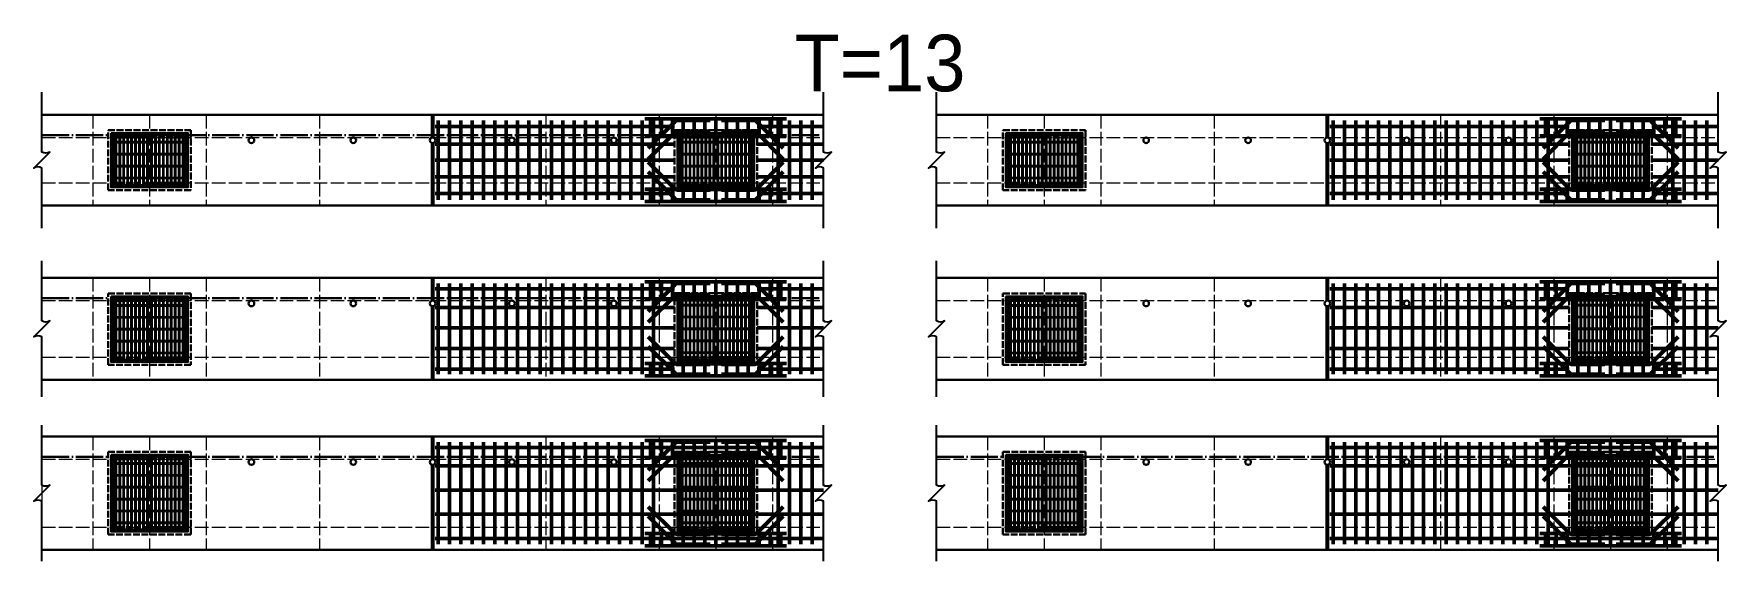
# Model space of a CAD drawing. Extents: x -2931 to 4779, y -2120 to 304.
# Drawn here: x 1655 to 3149, y -558 to -92 of the extents above; entities that cross this region are included whole.
import ezdxf

# ---------------------------------------------------------------- set-up
doc = ezdxf.new("R2010")
doc.units = 0
doc.header["$MEASUREMENT"] = 0
doc.linetypes.add('ACAD_ISO02W100', pattern=[15, 12, -3])
doc.linetypes.add('ACAD_ISO04W100', pattern=[30, 24, -3, 0, -3])
doc.layers.add('一、4.基本-隱藏', color=9, linetype='ACAD_ISO02W100', lineweight=20, plot=False)
doc.layers.add('三、3.文字-註解文字', color=2, linetype='Continuous')
for name, color, linetype, lineweight in [('二、1.繪圖-既有設施', 8, 'Continuous', 20), ('二、2.繪圖-施作項目', 181, 'Continuous', 30), ('二、5.繪圖-鋼筋', 60, 'Continuous', 50), ('二、6.繪圖-其他施作項目', 35, 'Continuous', 30)]:
    doc.layers.add(name, color=color, linetype=linetype, lineweight=lineweight)
doc.styles.add('註解文字', font='MS PGothic.ttf', dxfattribs={"height": 5})
pattern_1 = [(45, (1341.5, 3e-14), (-2.65165, 2.65165), []), (45, (1342.384, 3e-14), (-2.65165, 2.65165), []), (45, (1343.2678, 3e-14), (-2.65165, 2.65165), []), (45, (1344.1517, 3e-14), (-2.65165, 2.65165), [])]
pattern_2 = [(45, (1841.5, 3e-14), (-2.65165, 2.65165), []), (45, (1842.384, 3e-14), (-2.65165, 2.65165), []), (45, (1843.2678, 3e-14), (-2.65165, 2.65165), []), (45, (1844.1517, 3e-14), (-2.65165, 2.65165), [])]
pattern_3 = [(45, (551.5, 0), (-2.65165, 2.65165), []), (45, (552.384, 0), (-2.65165, 2.65165), []), (45, (553.2678, 0), (-2.65165, 2.65165), []), (45, (554.1517, 0), (-2.65165, 2.65165), [])]
pattern_4 = [(45, (1051.5, 0), (-2.65165, 2.65165), []), (45, (1052.384, 0), (-2.65165, 2.65165), []), (45, (1053.2678, 0), (-2.65165, 2.65165), []), (45, (1054.1517, 0), (-2.65165, 2.65165), [])]
pattern_5 = [(45, (436.5, -144.25), (-2.65165, 2.65165), []), (45, (437.384, -144.25), (-2.65165, 2.65165), []), (45, (438.2678, -144.25), (-2.65165, 2.65165), []), (45, (439.1517, -144.25), (-2.65165, 2.65165), [])]
pattern_6 = [(45, (936.5, -144), (-2.65165, 2.65165), []), (45, (937.384, -144), (-2.65165, 2.65165), []), (45, (938.2678, -144), (-2.65165, 2.65165), []), (45, (939.1517, -144), (-2.65165, 2.65165), [])]
pattern_7 = [(45, (321.5, -284), (-2.65165, 2.65165), []), (45, (322.384, -284), (-2.65165, 2.65165), []), (45, (323.2678, -284), (-2.65165, 2.65165), []), (45, (324.1517, -284), (-2.65165, 2.65165), [])]
pattern_8 = [(45, (821.5, -284), (-2.65165, 2.65165), []), (45, (822.384, -284), (-2.65165, 2.65165), []), (45, (823.2678, -284), (-2.65165, 2.65165), []), (45, (824.1517, -284), (-2.65165, 2.65165), [])]
pattern_9 = [(45, (1226.5, -144.25), (-2.65165, 2.65165), []), (45, (1227.384, -144.25), (-2.65165, 2.65165), []), (45, (1228.2678, -144.25), (-2.65165, 2.65165), []), (45, (1229.1517, -144.25), (-2.65165, 2.65165), [])]
pattern_10 = [(45, (1726.5, -144), (-2.65165, 2.65165), []), (45, (1727.384, -144), (-2.65165, 2.65165), []), (45, (1728.2678, -144), (-2.65165, 2.65165), []), (45, (1729.1517, -144), (-2.65165, 2.65165), [])]
pattern_11 = [(45, (1111.5, -284), (-2.65165, 2.65165), []), (45, (1112.384, -284), (-2.65165, 2.65165), []), (45, (1113.2678, -284), (-2.65165, 2.65165), []), (45, (1114.1517, -284), (-2.65165, 2.65165), [])]
pattern_12 = [(45, (1611.5, -284), (-2.65165, 2.65165), []), (45, (1612.384, -284), (-2.65165, 2.65165), []), (45, (1613.2678, -284), (-2.65165, 2.65165), []), (45, (1614.1517, -284), (-2.65165, 2.65165), [])]

msp = doc.modelspace()

# ---------------------------------------------------------------- texts
at = {"layer": '三、3.文字-註解文字', "insert": (2401.861, -143.654), "char_height": 50, "attachment_point": 8, "style": '註解文字'}
msp.add_mtext_dynamic_manual_height_columns('{\\fMS PGothic|b0|i0|c128|p34;T=13}', width=517.09185, gutter_width=25, heights=[0], dxfattribs=at)

# ---------------------------------------------------------------- hatches: boundary and pattern name
at = {"layer": '二、6.繪圖-其他施作項目'}
h = msp.add_hatch(color=256, dxfattribs=at)
h.dxf.hatch_style = 1
h.paths.add_polyline_path([(1722.961, -179.754), (1722.961, -227.554), (1790.761, -227.554), (1790.761, -179.754)])
h.paths.add_polyline_path([(1723.861, -180.654), (1789.861, -180.654), (1789.861, -226.654), (1723.861, -226.654)], flags=16)
h.paths.add_polyline_path([(1726.861, -183.654), (1786.861, -183.654), (1786.861, -223.654), (1726.861, -223.654)], flags=0)
h = msp.add_hatch(dxfattribs=at)
h.set_pattern_fill('ANSI34', color=256, scale=5)
h.set_pattern_definition(pattern_3)
h.paths.add_polyline_path([(1788.861, -187.654), (1724.861, -187.654), (1724.861, -188.154), (1788.861, -188.154)])
h = msp.add_hatch(color=256, dxfattribs=at)
h.dxf.hatch_style = 1
h.paths.add_polyline_path([(2222.961, -179.754), (2222.961, -227.554), (2290.761, -227.554), (2290.761, -179.754)])
h.paths.add_polyline_path([(2223.861, -180.654), (2289.861, -180.654), (2289.861, -226.654), (2223.861, -226.654)], flags=16)
h.paths.add_polyline_path([(2226.861, -183.654), (2286.861, -183.654), (2286.861, -223.654), (2226.861, -223.654)], flags=0)
h = msp.add_hatch(dxfattribs=at)
h.set_pattern_fill('ANSI34', color=256, scale=5)
h.set_pattern_definition(pattern_4)
h.paths.add_polyline_path([(2288.861, -188.154), (2288.861, -187.654), (2224.861, -187.654), (2224.861, -188.154)])
h = msp.add_hatch(color=256, dxfattribs=at)
h.dxf.hatch_style = 1
h.paths.add_polyline_path([(2512.961, -179.754), (2512.961, -227.554), (2580.761, -227.554), (2580.761, -179.754)])
h.paths.add_polyline_path([(2513.861, -180.654), (2579.861, -180.654), (2579.861, -226.654), (2513.861, -226.654)], flags=16)
h.paths.add_polyline_path([(2516.861, -183.654), (2576.861, -183.654), (2576.861, -223.654), (2516.861, -223.654)], flags=0)
h = msp.add_hatch(dxfattribs=at)
h.set_pattern_fill('ANSI34', color=256, scale=5)
h.set_pattern_definition(pattern_1)
h.paths.add_polyline_path([(2578.861, -188.154), (2578.861, -187.654), (2514.861, -187.654), (2514.861, -188.154)])
h = msp.add_hatch(color=256, dxfattribs=at)
h.dxf.hatch_style = 1
h.paths.add_polyline_path([(3012.961, -179.754), (3012.961, -227.554), (3080.761, -227.554), (3080.761, -179.754)])
h.paths.add_polyline_path([(3013.861, -180.654), (3079.861, -180.654), (3079.861, -226.654), (3013.861, -226.654)], flags=16)
h.paths.add_polyline_path([(3016.861, -183.654), (3076.861, -183.654), (3076.861, -223.654), (3016.861, -223.654)], flags=0)
h = msp.add_hatch(dxfattribs=at)
h.set_pattern_fill('ANSI34', color=256, scale=5)
h.set_pattern_definition(pattern_2)
h.paths.add_polyline_path([(3078.861, -188.154), (3078.861, -187.654), (3014.861, -187.654), (3014.861, -188.154)])
h = msp.add_hatch(dxfattribs=at)
h.set_pattern_fill('ANSI34', color=256, scale=5)
h.set_pattern_definition(pattern_3)
h.paths.add_polyline_path([(1788.861, -198.154), (1724.861, -198.154), (1724.861, -198.654), (1788.861, -198.654)])
h = msp.add_hatch(dxfattribs=at)
h.set_pattern_fill('ANSI34', color=256, scale=5)
h.set_pattern_definition(pattern_3)
h.paths.add_polyline_path([(1788.861, -208.654), (1724.861, -208.654), (1724.861, -209.154), (1788.861, -209.154)])
h = msp.add_hatch(dxfattribs=at)
h.set_pattern_fill('ANSI34', color=256, scale=5)
h.set_pattern_definition(pattern_4)
h.paths.add_polyline_path([(2224.861, -198.154), (2224.861, -198.654), (2288.861, -198.654), (2288.861, -198.154)])
h = msp.add_hatch(dxfattribs=at)
h.set_pattern_fill('ANSI34', color=256, scale=5)
h.set_pattern_definition(pattern_4)
h.paths.add_polyline_path([(2288.861, -209.154), (2288.861, -208.654), (2224.861, -208.654), (2224.861, -209.154)])
h = msp.add_hatch(dxfattribs=at)
h.set_pattern_fill('ANSI34', color=256, scale=5)
h.set_pattern_definition(pattern_1)
h.paths.add_polyline_path([(2514.861, -198.154), (2514.861, -198.654), (2578.861, -198.654), (2578.861, -198.154)])
h = msp.add_hatch(dxfattribs=at)
h.set_pattern_fill('ANSI34', color=256, scale=5)
h.set_pattern_definition(pattern_1)
h.paths.add_polyline_path([(2578.861, -209.154), (2578.861, -208.654), (2514.861, -208.654), (2514.861, -209.154)])
h = msp.add_hatch(dxfattribs=at)
h.set_pattern_fill('ANSI34', color=256, scale=5)
h.set_pattern_definition(pattern_2)
h.paths.add_polyline_path([(3014.861, -198.154), (3014.861, -198.654), (3078.861, -198.654), (3078.861, -198.154)])
h = msp.add_hatch(dxfattribs=at)
h.set_pattern_fill('ANSI34', color=256, scale=5)
h.set_pattern_definition(pattern_2)
h.paths.add_polyline_path([(3078.861, -209.154), (3078.861, -208.654), (3014.861, -208.654), (3014.861, -209.154)])
h = msp.add_hatch(dxfattribs=at)
h.set_pattern_fill('ANSI34', color=256, scale=5)
h.set_pattern_definition(pattern_3)
h.paths.add_polyline_path([(1788.861, -219.154), (1724.861, -219.154), (1724.861, -219.654), (1788.861, -219.654)])
h = msp.add_hatch(dxfattribs=at)
h.set_pattern_fill('ANSI34', color=256, scale=5)
h.set_pattern_definition(pattern_4)
h.paths.add_polyline_path([(2224.861, -219.154), (2224.861, -219.654), (2288.861, -219.654), (2288.861, -219.154)])
h = msp.add_hatch(dxfattribs=at)
h.set_pattern_fill('ANSI34', color=256, scale=5)
h.set_pattern_definition(pattern_1)
h.paths.add_polyline_path([(2514.861, -219.154), (2514.861, -219.654), (2578.861, -219.654), (2578.861, -219.154)])
h = msp.add_hatch(dxfattribs=at)
h.set_pattern_fill('ANSI34', color=256, scale=5)
h.set_pattern_definition(pattern_2)
h.paths.add_polyline_path([(3014.861, -219.154), (3014.861, -219.654), (3078.861, -219.654), (3078.861, -219.154)])
h = msp.add_hatch(color=256, dxfattribs=at)
h.dxf.hatch_style = 1
h.paths.add_polyline_path([(1722.961, -381.804), (1790.761, -381.804), (1790.761, -324.004), (1722.961, -324.004)])
h.paths.add_polyline_path([(1723.861, -324.904), (1789.861, -324.904), (1789.861, -380.904), (1723.861, -380.904)], flags=16)
h = msp.add_hatch(color=256, dxfattribs=at)
h.dxf.hatch_style = 1
h.paths.add_polyline_path([(2222.961, -381.554), (2290.761, -381.554), (2290.761, -323.754), (2222.961, -323.754)])
h.paths.add_polyline_path([(2223.861, -324.654), (2289.861, -324.654), (2289.861, -380.654), (2223.861, -380.654)], flags=16)
h = msp.add_hatch(color=256, dxfattribs=at)
h.dxf.hatch_style = 1
h.paths.add_polyline_path([(2512.961, -381.804), (2580.761, -381.804), (2580.761, -324.004), (2512.961, -324.004)])
h.paths.add_polyline_path([(2513.861, -324.904), (2579.861, -324.904), (2579.861, -380.904), (2513.861, -380.904)], flags=16)
h = msp.add_hatch(color=256, dxfattribs=at)
h.dxf.hatch_style = 1
h.paths.add_polyline_path([(3012.961, -381.554), (3080.761, -381.554), (3080.761, -323.754), (3012.961, -323.754)])
h.paths.add_polyline_path([(3013.861, -324.654), (3079.861, -324.654), (3079.861, -380.654), (3013.861, -380.654)], flags=16)
h = msp.add_hatch(dxfattribs=at)
h.set_pattern_fill('ANSI34', color=256, scale=5)
h.set_pattern_definition(pattern_5)
h.paths.add_polyline_path([(1788.861, -331.654), (1724.861, -331.654), (1724.861, -332.154), (1788.861, -332.154)])
h = msp.add_hatch(dxfattribs=at)
h.set_pattern_fill('ANSI34', color=256, scale=5)
h.set_pattern_definition(pattern_5)
h.paths.add_polyline_path([(1788.861, -342.154), (1724.861, -342.154), (1724.861, -342.654), (1788.861, -342.654)])
h = msp.add_hatch(dxfattribs=at)
h.set_pattern_fill('ANSI34', color=256, scale=5)
h.set_pattern_definition(pattern_6)
h.paths.add_polyline_path([(2288.861, -331.404), (2224.861, -331.404), (2224.861, -331.904), (2288.861, -331.904)])
h = msp.add_hatch(dxfattribs=at)
h.set_pattern_fill('ANSI34', color=256, scale=5)
h.set_pattern_definition(pattern_6)
h.paths.add_polyline_path([(2288.861, -341.904), (2224.861, -341.904), (2224.861, -342.404), (2288.861, -342.404)])
h = msp.add_hatch(dxfattribs=at)
h.set_pattern_fill('ANSI34', color=256, scale=5)
h.set_pattern_definition(pattern_9)
h.paths.add_polyline_path([(2578.861, -331.654), (2514.861, -331.654), (2514.861, -332.154), (2578.861, -332.154)])
h = msp.add_hatch(dxfattribs=at)
h.set_pattern_fill('ANSI34', color=256, scale=5)
h.set_pattern_definition(pattern_9)
h.paths.add_polyline_path([(2578.861, -342.154), (2514.861, -342.154), (2514.861, -342.654), (2578.861, -342.654)])
h = msp.add_hatch(dxfattribs=at)
h.set_pattern_fill('ANSI34', color=256, scale=5)
h.set_pattern_definition(pattern_10)
h.paths.add_polyline_path([(3078.861, -331.404), (3014.861, -331.404), (3014.861, -331.904), (3078.861, -331.904)])
h = msp.add_hatch(dxfattribs=at)
h.set_pattern_fill('ANSI34', color=256, scale=5)
h.set_pattern_definition(pattern_10)
h.paths.add_polyline_path([(3078.861, -341.904), (3014.861, -341.904), (3014.861, -342.404), (3078.861, -342.404)])
h = msp.add_hatch(dxfattribs=at)
h.set_pattern_fill('ANSI34', color=256, scale=5)
h.set_pattern_definition(pattern_5)
h.paths.add_polyline_path([(1788.861, -352.654), (1724.861, -352.654), (1724.861, -353.154), (1788.861, -353.154)])
h = msp.add_hatch(dxfattribs=at)
h.set_pattern_fill('ANSI34', color=256, scale=5)
h.set_pattern_definition(pattern_6)
h.paths.add_polyline_path([(2288.861, -352.404), (2224.861, -352.404), (2224.861, -352.904), (2288.861, -352.904)])
h = msp.add_hatch(dxfattribs=at)
h.set_pattern_fill('ANSI34', color=256, scale=5)
h.set_pattern_definition(pattern_9)
h.paths.add_polyline_path([(2578.861, -352.654), (2514.861, -352.654), (2514.861, -353.154), (2578.861, -353.154)])
h = msp.add_hatch(dxfattribs=at)
h.set_pattern_fill('ANSI34', color=256, scale=5)
h.set_pattern_definition(pattern_10)
h.paths.add_polyline_path([(3078.861, -352.404), (3014.861, -352.404), (3014.861, -352.904), (3078.861, -352.904)])
h = msp.add_hatch(dxfattribs=at)
h.set_pattern_fill('ANSI34', color=256, scale=5)
h.set_pattern_definition(pattern_5)
h.paths.add_polyline_path([(1788.861, -363.154), (1724.861, -363.154), (1724.861, -363.654), (1788.861, -363.654)])
h = msp.add_hatch(dxfattribs=at)
h.set_pattern_fill('ANSI34', color=256, scale=5)
h.set_pattern_definition(pattern_6)
h.paths.add_polyline_path([(2288.861, -362.904), (2224.861, -362.904), (2224.861, -363.404), (2288.861, -363.404)])
h = msp.add_hatch(dxfattribs=at)
h.set_pattern_fill('ANSI34', color=256, scale=5)
h.set_pattern_definition(pattern_6)
h.paths.add_polyline_path([(2288.861, -373.404), (2224.861, -373.404), (2224.861, -373.904), (2288.861, -373.904)])
h = msp.add_hatch(dxfattribs=at)
h.set_pattern_fill('ANSI34', color=256, scale=5)
h.set_pattern_definition(pattern_9)
h.paths.add_polyline_path([(2578.861, -363.154), (2514.861, -363.154), (2514.861, -363.654), (2578.861, -363.654)])
h = msp.add_hatch(dxfattribs=at)
h.set_pattern_fill('ANSI34', color=256, scale=5)
h.set_pattern_definition(pattern_10)
h.paths.add_polyline_path([(3078.861, -362.904), (3014.861, -362.904), (3014.861, -363.404), (3078.861, -363.404)])
h = msp.add_hatch(dxfattribs=at)
h.set_pattern_fill('ANSI34', color=256, scale=5)
h.set_pattern_definition(pattern_10)
h.paths.add_polyline_path([(3078.861, -373.404), (3014.861, -373.404), (3014.861, -373.904), (3078.861, -373.904)])
h = msp.add_hatch(dxfattribs=at)
h.set_pattern_fill('ANSI34', color=256, scale=5)
h.set_pattern_definition(pattern_5)
h.paths.add_polyline_path([(1788.861, -373.654), (1724.861, -373.654), (1724.861, -374.154), (1788.861, -374.154)])
h = msp.add_hatch(dxfattribs=at)
h.set_pattern_fill('ANSI34', color=256, scale=5)
h.set_pattern_definition(pattern_9)
h.paths.add_polyline_path([(2578.861, -373.654), (2514.861, -373.654), (2514.861, -374.154), (2578.861, -374.154)])
h = msp.add_hatch(color=256, dxfattribs=at)
h.dxf.hatch_style = 1
h.paths.add_polyline_path([(1722.961, -531.554), (1790.761, -531.554), (1790.761, -463.754), (1722.961, -463.754)])
h.paths.add_polyline_path([(1723.861, -464.654), (1789.861, -464.654), (1789.861, -530.654), (1723.861, -530.654)], flags=16)
h = msp.add_hatch(dxfattribs=at)
h.set_pattern_fill('ANSI34', color=256, scale=5)
h.set_pattern_definition(pattern_7)
h.paths.add_polyline_path([(1788.861, -471.154), (1724.861, -471.154), (1724.861, -471.654), (1788.861, -471.654)])
h = msp.add_hatch(color=256, dxfattribs=at)
h.dxf.hatch_style = 1
h.paths.add_polyline_path([(2222.961, -531.554), (2290.761, -531.554), (2290.761, -463.754), (2222.961, -463.754)])
h.paths.add_polyline_path([(2223.861, -464.654), (2289.861, -464.654), (2289.861, -530.654), (2223.861, -530.654)], flags=16)
h = msp.add_hatch(dxfattribs=at)
h.set_pattern_fill('ANSI34', color=256, scale=5)
h.set_pattern_definition(pattern_8)
h.paths.add_polyline_path([(2288.861, -471.154), (2224.861, -471.154), (2224.861, -471.654), (2288.861, -471.654)])
h = msp.add_hatch(color=256, dxfattribs=at)
h.dxf.hatch_style = 1
h.paths.add_polyline_path([(2512.961, -531.554), (2580.761, -531.554), (2580.761, -463.754), (2512.961, -463.754)])
h.paths.add_polyline_path([(2513.861, -464.654), (2579.861, -464.654), (2579.861, -530.654), (2513.861, -530.654)], flags=16)
h = msp.add_hatch(dxfattribs=at)
h.set_pattern_fill('ANSI34', color=256, scale=5)
h.set_pattern_definition(pattern_11)
h.paths.add_polyline_path([(2578.861, -471.154), (2514.861, -471.154), (2514.861, -471.654), (2578.861, -471.654)])
h = msp.add_hatch(color=256, dxfattribs=at)
h.dxf.hatch_style = 1
h.paths.add_polyline_path([(3012.961, -531.554), (3080.761, -531.554), (3080.761, -463.754), (3012.961, -463.754)])
h.paths.add_polyline_path([(3013.861, -464.654), (3079.861, -464.654), (3079.861, -530.654), (3013.861, -530.654)], flags=16)
h = msp.add_hatch(dxfattribs=at)
h.set_pattern_fill('ANSI34', color=256, scale=5)
h.set_pattern_definition(pattern_12)
h.paths.add_polyline_path([(3078.861, -471.154), (3014.861, -471.154), (3014.861, -471.654), (3078.861, -471.654)])
h = msp.add_hatch(dxfattribs=at)
h.set_pattern_fill('ANSI34', color=256, scale=5)
h.set_pattern_definition(pattern_7)
h.paths.add_polyline_path([(1788.861, -481.654), (1724.861, -481.654), (1724.861, -482.154), (1788.861, -482.154)])
h = msp.add_hatch(dxfattribs=at)
h.set_pattern_fill('ANSI34', color=256, scale=5)
h.set_pattern_definition(pattern_7)
h.paths.add_polyline_path([(1788.861, -492.154), (1724.861, -492.154), (1724.861, -492.654), (1788.861, -492.654)])
h = msp.add_hatch(dxfattribs=at)
h.set_pattern_fill('ANSI34', color=256, scale=5)
h.set_pattern_definition(pattern_8)
h.paths.add_polyline_path([(2288.861, -481.654), (2224.861, -481.654), (2224.861, -482.154), (2288.861, -482.154)])
h = msp.add_hatch(dxfattribs=at)
h.set_pattern_fill('ANSI34', color=256, scale=5)
h.set_pattern_definition(pattern_8)
h.paths.add_polyline_path([(2288.861, -492.154), (2224.861, -492.154), (2224.861, -492.654), (2288.861, -492.654)])
h = msp.add_hatch(dxfattribs=at)
h.set_pattern_fill('ANSI34', color=256, scale=5)
h.set_pattern_definition(pattern_11)
h.paths.add_polyline_path([(2578.861, -481.654), (2514.861, -481.654), (2514.861, -482.154), (2578.861, -482.154)])
h = msp.add_hatch(dxfattribs=at)
h.set_pattern_fill('ANSI34', color=256, scale=5)
h.set_pattern_definition(pattern_11)
h.paths.add_polyline_path([(2578.861, -492.154), (2514.861, -492.154), (2514.861, -492.654), (2578.861, -492.654)])
h = msp.add_hatch(dxfattribs=at)
h.set_pattern_fill('ANSI34', color=256, scale=5)
h.set_pattern_definition(pattern_12)
h.paths.add_polyline_path([(3078.861, -481.654), (3014.861, -481.654), (3014.861, -482.154), (3078.861, -482.154)])
h = msp.add_hatch(dxfattribs=at)
h.set_pattern_fill('ANSI34', color=256, scale=5)
h.set_pattern_definition(pattern_12)
h.paths.add_polyline_path([(3078.861, -492.154), (3014.861, -492.154), (3014.861, -492.654), (3078.861, -492.654)])
h = msp.add_hatch(dxfattribs=at)
h.set_pattern_fill('ANSI34', color=256, scale=5)
h.set_pattern_definition(pattern_7)
h.paths.add_polyline_path([(1788.861, -502.654), (1724.861, -502.654), (1724.861, -503.154), (1788.861, -503.154)])
h = msp.add_hatch(dxfattribs=at)
h.set_pattern_fill('ANSI34', color=256, scale=5)
h.set_pattern_definition(pattern_8)
h.paths.add_polyline_path([(2288.861, -502.654), (2224.861, -502.654), (2224.861, -503.154), (2288.861, -503.154)])
h = msp.add_hatch(dxfattribs=at)
h.set_pattern_fill('ANSI34', color=256, scale=5)
h.set_pattern_definition(pattern_11)
h.paths.add_polyline_path([(2578.861, -502.654), (2514.861, -502.654), (2514.861, -503.154), (2578.861, -503.154)])
h = msp.add_hatch(dxfattribs=at)
h.set_pattern_fill('ANSI34', color=256, scale=5)
h.set_pattern_definition(pattern_12)
h.paths.add_polyline_path([(3078.861, -502.654), (3014.861, -502.654), (3014.861, -503.154), (3078.861, -503.154)])
h = msp.add_hatch(dxfattribs=at)
h.set_pattern_fill('ANSI34', color=256, scale=5)
h.set_pattern_definition(pattern_7)
h.paths.add_polyline_path([(1788.861, -513.154), (1724.861, -513.154), (1724.861, -513.654), (1788.861, -513.654)])
h = msp.add_hatch(dxfattribs=at)
h.set_pattern_fill('ANSI34', color=256, scale=5)
h.set_pattern_definition(pattern_8)
h.paths.add_polyline_path([(2288.861, -513.154), (2224.861, -513.154), (2224.861, -513.654), (2288.861, -513.654)])
h = msp.add_hatch(dxfattribs=at)
h.set_pattern_fill('ANSI34', color=256, scale=5)
h.set_pattern_definition(pattern_11)
h.paths.add_polyline_path([(2578.861, -513.154), (2514.861, -513.154), (2514.861, -513.654), (2578.861, -513.654)])
h = msp.add_hatch(dxfattribs=at)
h.set_pattern_fill('ANSI34', color=256, scale=5)
h.set_pattern_definition(pattern_12)
h.paths.add_polyline_path([(3078.861, -513.154), (3014.861, -513.154), (3014.861, -513.654), (3078.861, -513.654)])
h = msp.add_hatch(dxfattribs=at)
h.set_pattern_fill('ANSI34', color=256, scale=5)
h.set_pattern_definition(pattern_7)
h.paths.add_polyline_path([(1788.861, -523.654), (1724.861, -523.654), (1724.861, -524.154), (1788.861, -524.154)])
h = msp.add_hatch(dxfattribs=at)
h.set_pattern_fill('ANSI34', color=256, scale=5)
h.set_pattern_definition(pattern_8)
h.paths.add_polyline_path([(2288.861, -523.654), (2224.861, -523.654), (2224.861, -524.154), (2288.861, -524.154)])
h = msp.add_hatch(dxfattribs=at)
h.set_pattern_fill('ANSI34', color=256, scale=5)
h.set_pattern_definition(pattern_11)
h.paths.add_polyline_path([(2578.861, -523.654), (2514.861, -523.654), (2514.861, -524.154), (2578.861, -524.154)])
h = msp.add_hatch(dxfattribs=at)
h.set_pattern_fill('ANSI34', color=256, scale=5)
h.set_pattern_definition(pattern_12)
h.paths.add_polyline_path([(3078.861, -523.654), (3014.861, -523.654), (3014.861, -524.154), (3078.861, -524.154)])

# ---------------------------------------------------------------- linework, layer by layer
at = {"layer": '一、4.基本-隱藏'}
for points in [[(1706.861, -163.654), (1706.861, -243.654)], [(1756.861, -163.654), (1756.861, -243.654)], [(1806.861, -163.654), (1806.861, -243.654)], [(1906.861, -163.654), (1906.861, -243.654)], [(2106.861, -163.654), (2106.861, -243.654)], [(2206.861, -163.654), (2206.861, -243.654)], [(2256.861, -163.654), (2256.861, -243.654)], [(2306.861, -163.654), (2306.861, -243.654)], [(2496.861, -163.654), (2496.861, -243.654)], [(2546.861, -163.654), (2546.861, -243.654)], [(2596.861, -163.654), (2596.861, -243.654)], [(2696.861, -163.654), (2696.861, -243.654)], [(2896.861, -163.654), (2896.861, -243.654)], [(2996.861, -163.654), (2996.861, -243.654)], [(3096.861, -163.654), (3096.861, -243.654)], [(1706.861, -307.654), (1706.861, -397.654)], [(1756.861, -307.654), (1756.861, -397.654)], [(1806.861, -307.654), (1806.861, -397.654)], [(1906.861, -307.654), (1906.861, -397.654)], [(2106.861, -307.654), (2106.861, -397.654)], [(2206.861, -307.654), (2206.861, -397.654)], [(2256.861, -307.654), (2256.861, -397.654)], [(2306.861, -307.654), (2306.861, -397.654)], [(2496.861, -307.654), (2496.861, -397.654)], [(2546.861, -307.654), (2546.861, -397.654)], [(2596.861, -307.654), (2596.861, -397.654)], [(2696.861, -307.654), (2696.861, -397.654)], [(2896.861, -307.654), (2896.861, -397.654)], [(2996.861, -307.654), (2996.861, -397.654)], [(3046.861, -307.654), (3046.861, -397.654)], [(3096.861, -307.654), (3096.861, -397.654)], [(1706.861, -447.654), (1706.861, -547.654)], [(1756.861, -447.654), (1756.861, -547.654)], [(1806.861, -447.654), (1806.861, -547.654)], [(1906.861, -447.654), (1906.861, -547.654)], [(2106.861, -447.654), (2106.861, -547.654)], [(2206.861, -447.654), (2206.861, -547.654)], [(2256.861, -447.654), (2256.861, -547.654)], [(2306.861, -447.654), (2306.861, -547.654)], [(2496.861, -447.654), (2496.861, -547.654)], [(2546.861, -447.654), (2546.861, -547.654)], [(2596.861, -447.654), (2596.861, -547.654)], [(2696.861, -447.654), (2696.861, -547.654)], [(2896.861, -447.654), (2896.861, -547.654)], [(2996.861, -447.654), (2996.861, -547.654)], [(3046.861, -447.654), (3046.861, -547.654)], [(3096.861, -447.654), (3096.861, -547.654)]]:
    msp.add_lwpolyline(points, dxfattribs=at)
at = {"layer": '一、4.基本-隱藏', "linetype": 'Continuous'}
msp.add_lwpolyline([(1661.861, -447.654), (1661.861, -547.654)], dxfattribs=at)
at = {"layer": '三、3.文字-註解文字'}
for points in [[(1661.861, -263.654), (1661.861, -210.725, 0.28284271), (1654.79, -210.725), (1668.932, -196.583, -0.28284271), (1661.861, -196.583), (1661.861, -143.654)], [(2351.861, -263.654), (2351.861, -210.725, 0.28284271), (2344.79, -210.725), (2358.932, -196.583, -0.28284271), (2351.861, -196.583), (2351.861, -143.654)], [(2451.861, -263.654), (2451.861, -210.725, 0.28284271), (2444.79, -210.725), (2458.932, -196.583, -0.28284271), (2451.861, -196.583), (2451.861, -143.654)], [(3141.861, -263.654), (3141.861, -210.725, 0.28284271), (3134.79, -210.725), (3148.932, -196.583, -0.28284271), (3141.861, -196.583), (3141.861, -143.654)], [(1661.861, -412.654), (1661.861, -359.725, 0.28284271), (1654.79, -359.725), (1668.932, -345.583, -0.28284271), (1661.861, -345.583), (1661.861, -292.654)], [(2351.861, -412.654), (2351.861, -359.725, 0.28284271), (2344.79, -359.725), (2358.932, -345.583, -0.28284271), (2351.861, -345.583), (2351.861, -292.654)], [(2451.861, -412.654), (2451.861, -359.725, 0.28284271), (2444.79, -359.725), (2458.932, -345.583, -0.28284271), (2451.861, -345.583), (2451.861, -292.654)], [(3141.861, -412.654), (3141.861, -359.725, 0.28284271), (3134.79, -359.725), (3148.932, -345.583, -0.28284271), (3141.861, -345.583), (3141.861, -292.654)], [(1661.861, -557.654), (1661.861, -504.725, 0.28284271), (1654.79, -504.725), (1668.932, -490.583, -0.28284271), (1661.861, -490.583), (1661.861, -437.654)], [(2351.861, -557.654), (2351.861, -504.725, 0.28284271), (2344.79, -504.725), (2358.932, -490.583, -0.28284271), (2351.861, -490.583), (2351.861, -437.654)], [(2451.861, -557.654), (2451.861, -504.725, 0.28284271), (2444.79, -504.725), (2458.932, -490.583, -0.28284271), (2451.861, -490.583), (2451.861, -437.654)], [(3141.861, -557.654), (3141.861, -504.725, 0.28284271), (3134.79, -504.725), (3148.932, -490.583, -0.28284271), (3141.861, -490.583), (3141.861, -437.654)]]:
    msp.add_lwpolyline(points, format="xyb", dxfattribs=at)
at = {"layer": '二、1.繪圖-既有設施', "linetype": 'ACAD_ISO02W100'}
for points in [[(1661.861, -183.654), (2351.861, -183.654)], [(2451.861, -183.654), (3141.861, -183.654)], [(1661.861, -223.654), (2351.861, -223.654)], [(2451.861, -223.654), (3141.861, -223.654)], [(1661.861, -327.654), (2351.861, -327.654)], [(2451.861, -327.654), (3141.861, -327.654)], [(1661.861, -377.654), (2351.861, -377.654)], [(2451.861, -377.654), (3141.861, -377.654)], [(1661.861, -467.654), (2351.861, -467.654)], [(2451.861, -467.654), (3141.861, -467.654)], [(1661.861, -527.654), (2351.861, -527.654)], [(2451.861, -527.654), (3141.861, -527.654)]]:
    msp.add_lwpolyline(points, dxfattribs=at)
at = {"layer": '二、2.繪圖-施作項目'}
for points in [[(1661.861, -163.654), (2351.861, -163.654)], [(2006.111, -163.654), (2006.111, -183.769)], [(2007.611, -163.654), (2007.611, -183.769)], [(2451.861, -163.654), (3141.861, -163.654)], [(2796.111, -163.654), (2796.111, -183.769)], [(2797.611, -163.654), (2797.611, -183.769)], [(2006.111, -188.539), (2006.111, -243.654)], [(2007.611, -188.539), (2007.611, -243.654)], [(2796.111, -188.539), (2796.111, -243.654)], [(2797.611, -188.539), (2797.611, -243.654)], [(1661.861, -243.654), (2351.861, -243.654)], [(2451.861, -243.654), (3141.861, -243.654)], [(2006.111, -307.654), (2006.111, -327.769)], [(2007.611, -307.654), (2007.611, -327.769)], [(2796.111, -307.654), (2796.111, -327.769)], [(2797.611, -307.654), (2797.611, -327.769)], [(2006.111, -332.539), (2006.111, -397.654)], [(2007.611, -332.539), (2007.611, -397.654)], [(2796.111, -332.539), (2796.111, -397.654)], [(2797.611, -332.539), (2797.611, -397.654)], [(2006.111, -447.654), (2006.111, -467.769)], [(2007.611, -447.654), (2007.611, -467.769)], [(2796.111, -447.654), (2796.111, -467.769)], [(2797.611, -447.654), (2797.611, -467.769)], [(2006.111, -472.539), (2006.111, -547.654)], [(2007.611, -472.539), (2007.611, -547.654)], [(2796.111, -472.539), (2796.111, -547.654)], [(2797.611, -472.539), (2797.611, -547.654)]]:
    msp.add_lwpolyline(points, dxfattribs=at)
at = {"layer": '二、2.繪圖-施作項目', "linetype": 'ACAD_ISO04W100'}
for points in [[(1661.861, -181.654), (2351.861, -181.654)], [(1661.861, -325.654), (2351.861, -325.654)], [(1661.861, -465.654), (2351.861, -465.654)], [(2451.861, -465.654), (3141.861, -465.654)]]:
    msp.add_lwpolyline(points, dxfattribs=at)
at = {"layer": '二、2.繪圖-施作項目', "linetype": 'Continuous'}
for points in [[(1661.861, -307.654), (2351.861, -307.654)], [(2451.861, -307.654), (3141.861, -307.654)], [(1661.861, -397.654), (2351.861, -397.654)], [(2451.861, -397.654), (3141.861, -397.654)], [(1661.861, -447.654), (2351.861, -447.654)], [(2451.861, -447.654), (3141.861, -447.654)], [(1661.861, -547.654), (2351.861, -547.654)], [(2451.861, -547.654), (3141.861, -547.654)]]:
    msp.add_lwpolyline(points, dxfattribs=at)
at = {"layer": '二、5.繪圖-鋼筋'}
for points in [[(2009.111, -174.104), (2220.361, -174.104)], [(2011.861, -168.704), (2011.861, -238.604)], [(2021.861, -168.704), (2021.861, -238.604)], [(2031.861, -168.704), (2031.861, -238.604)], [(2041.861, -168.704), (2041.861, -238.604)], [(2051.861, -168.704), (2051.861, -238.604)], [(2061.861, -168.704), (2061.861, -238.604)], [(2071.861, -168.704), (2071.861, -238.604)], [(2081.861, -168.704), (2081.861, -238.604)], [(2091.861, -168.704), (2091.861, -238.604)], [(2101.861, -168.704), (2101.861, -238.604)], [(2111.861, -168.704), (2111.861, -238.604)], [(2121.861, -168.704), (2121.861, -238.604)], [(2131.861, -168.704), (2131.861, -238.604)], [(2141.861, -168.704), (2141.861, -238.604)], [(2151.861, -168.704), (2151.861, -238.604)], [(2161.861, -168.704), (2161.861, -238.604)], [(2171.861, -168.704), (2171.861, -238.604)], [(2181.861, -168.704), (2181.861, -238.604)], [(2191.861, -168.704), (2191.861, -238.604)], [(2194.361, -167.154), (2319.361, -167.154)], [(2199.361, -166.154), (2199.361, -183.154)], [(2201.861, -168.704), (2201.861, -238.604)], [(2208.944, -166.154), (2208.944, -183.154)], [(2218.527, -166.154), (2218.527, -183.154)], [(2228.111, -166.154), (2228.111, -183.154)], [(2237.694, -166.154), (2237.694, -183.154)], [(2247.277, -166.154), (2247.277, -183.154)], [(2256.861, -166.154), (2256.861, -183.154)], [(2266.444, -166.154), (2266.444, -183.154)], [(2276.027, -166.154), (2276.027, -183.154)], [(2285.611, -166.154), (2285.611, -183.154)], [(2293.361, -174.104), (2351.861, -174.104)], [(2295.194, -166.154), (2295.194, -183.154)], [(2304.777, -166.154), (2304.777, -183.154)], [(2311.861, -168.704), (2311.861, -238.604)], [(2314.361, -166.154), (2314.361, -183.154)], [(2321.861, -168.704), (2321.861, -238.604)], [(2331.861, -168.704), (2331.861, -238.604)], [(2341.861, -168.704), (2341.861, -238.604)], [(2799.111, -174.104), (3010.361, -174.104)], [(2801.861, -168.704), (2801.861, -238.604)], [(2811.861, -168.704), (2811.861, -238.604)], [(2821.861, -168.704), (2821.861, -238.604)], [(2831.861, -168.704), (2831.861, -238.604)], [(2841.861, -168.704), (2841.861, -238.604)], [(2851.861, -168.704), (2851.861, -238.604)], [(2861.861, -168.704), (2861.861, -238.604)], [(2871.861, -168.704), (2871.861, -238.604)], [(2881.861, -168.704), (2881.861, -238.604)], [(2891.861, -168.704), (2891.861, -238.604)], [(2901.861, -168.704), (2901.861, -238.604)], [(2911.861, -168.704), (2911.861, -238.604)], [(2921.861, -168.704), (2921.861, -238.604)], [(2931.861, -168.704), (2931.861, -238.604)], [(2941.861, -168.704), (2941.861, -238.604)], [(2951.861, -168.704), (2951.861, -238.604)], [(2961.861, -168.704), (2961.861, -238.604)], [(2971.861, -168.704), (2971.861, -238.604)], [(2981.861, -168.704), (2981.861, -238.604)], [(2984.361, -167.154), (3109.361, -167.154)], [(2989.361, -166.154), (2989.361, -183.154)], [(2991.861, -168.704), (2991.861, -238.604)], [(2998.944, -166.154), (2998.944, -183.154)], [(3008.527, -166.154), (3008.527, -183.154)], [(3018.111, -166.154), (3018.111, -183.154)], [(3027.694, -166.154), (3027.694, -183.154)], [(3037.277, -166.154), (3037.277, -183.154)], [(3046.861, -166.154), (3046.861, -183.154)], [(3056.444, -166.154), (3056.444, -183.154)], [(3066.027, -166.154), (3066.027, -183.154)], [(3075.611, -166.154), (3075.611, -183.154)], [(3083.361, -174.104), (3141.861, -174.104)], [(3085.194, -166.154), (3085.194, -183.154)], [(3094.777, -166.154), (3094.777, -183.154)], [(3101.861, -168.704), (3101.861, -238.604)], [(3104.361, -166.154), (3104.361, -183.154)], [(3111.861, -168.704), (3111.861, -238.604)], [(3121.861, -168.704), (3121.861, -238.604)], [(3131.861, -168.704), (3131.861, -238.604)], [(2009.111, -189.654), (2220.361, -189.654)], [(2194.361, -182.154), (2319.361, -182.154)], [(2293.361, -189.654), (2351.861, -189.654)], [(2799.111, -189.654), (3010.361, -189.654)], [(2984.361, -182.154), (3109.361, -182.154)], [(3083.361, -189.654), (3141.861, -189.654)], [(2009.111, -203.679), (2220.361, -203.679)], [(2293.361, -203.679), (2351.836, -203.679)], [(2799.111, -203.679), (3010.361, -203.679)], [(3083.361, -203.679), (3141.836, -203.679)], [(2009.111, -218.464), (2220.361, -218.464)], [(2293.361, -218.464), (2351.861, -218.464)], [(2799.111, -218.464), (3010.361, -218.464)], [(3083.361, -218.464), (3141.861, -218.464)], [(2009.111, -233.254), (2220.361, -233.254)], [(2194.361, -229.154), (2319.361, -229.154)], [(2199.361, -228.154), (2199.361, -241.154)], [(2208.944, -228.154), (2208.944, -241.154)], [(2218.527, -228.154), (2218.527, -241.154)], [(2228.111, -228.154), (2228.111, -241.154)], [(2237.694, -228.154), (2237.694, -241.154)], [(2247.277, -228.154), (2247.277, -241.154)], [(2256.861, -228.154), (2256.861, -241.154)], [(2266.444, -228.154), (2266.444, -241.154)], [(2276.027, -228.154), (2276.027, -241.154)], [(2285.611, -228.154), (2285.611, -241.154)], [(2293.361, -233.254), (2351.861, -233.254)], [(2295.194, -228.154), (2295.194, -241.154)], [(2304.777, -228.154), (2304.777, -241.154)], [(2314.361, -228.154), (2314.361, -241.154)], [(2799.111, -233.254), (3010.361, -233.254)], [(2984.361, -229.154), (3109.361, -229.154)], [(2989.361, -228.154), (2989.361, -241.154)], [(2998.944, -228.154), (2998.944, -241.154)], [(3008.527, -228.154), (3008.527, -241.154)], [(3018.111, -228.154), (3018.111, -241.154)], [(3027.694, -228.154), (3027.694, -241.154)], [(3037.277, -228.154), (3037.277, -241.154)], [(3046.861, -228.154), (3046.861, -241.154)], [(3056.444, -228.154), (3056.444, -241.154)], [(3066.027, -228.154), (3066.027, -241.154)], [(3075.611, -228.154), (3075.611, -241.154)], [(3083.361, -233.254), (3141.861, -233.254)], [(3085.194, -228.154), (3085.194, -241.154)], [(3094.777, -228.154), (3094.777, -241.154)], [(3104.361, -228.154), (3104.361, -241.154)], [(2194.361, -240.154), (2319.361, -240.154)], [(2984.361, -240.154), (3109.361, -240.154)], [(2194.361, -311.154), (2319.361, -311.154)], [(2199.361, -310.154), (2199.361, -327.154)], [(2208.944, -310.154), (2208.944, -327.154)], [(2218.527, -310.154), (2218.527, -327.154)], [(2228.111, -310.154), (2228.111, -327.154)], [(2237.694, -310.154), (2237.694, -327.154)], [(2247.277, -310.154), (2247.277, -327.154)], [(2256.861, -310.154), (2256.861, -327.154)], [(2266.444, -310.154), (2266.444, -327.154)], [(2276.027, -310.154), (2276.027, -327.154)], [(2285.611, -310.154), (2285.611, -327.154)], [(2295.194, -310.154), (2295.194, -327.154)], [(2304.777, -310.154), (2304.777, -327.154)], [(2314.361, -310.154), (2314.361, -327.154)], [(2984.361, -311.154), (3109.361, -311.154)], [(2989.361, -310.154), (2989.361, -327.154)], [(2998.944, -310.154), (2998.944, -327.154)], [(3008.527, -310.154), (3008.527, -327.154)], [(3018.111, -310.154), (3018.111, -327.154)], [(3027.694, -310.154), (3027.694, -327.154)], [(3037.277, -310.154), (3037.277, -327.154)], [(3046.861, -310.154), (3046.861, -327.154)], [(3056.444, -310.154), (3056.444, -327.154)], [(3066.027, -310.154), (3066.027, -327.154)], [(3075.611, -310.154), (3075.611, -327.154)], [(3085.194, -310.154), (3085.194, -327.154)], [(3094.777, -310.154), (3094.777, -327.154)], [(3104.361, -310.154), (3104.361, -327.154)], [(2194.361, -326.154), (2319.361, -326.154)], [(2984.361, -326.154), (3109.361, -326.154)], [(2194.361, -383.154), (2319.361, -383.154)], [(2199.361, -382.154), (2199.361, -395.154)], [(2208.944, -382.154), (2208.944, -395.154)], [(2218.527, -382.154), (2218.527, -395.154)], [(2228.111, -382.154), (2228.111, -395.154)], [(2237.694, -382.154), (2237.694, -395.154)], [(2247.277, -382.154), (2247.277, -395.154)], [(2256.861, -382.154), (2256.861, -395.154)], [(2266.444, -382.154), (2266.444, -395.154)], [(2276.027, -382.154), (2276.027, -395.154)], [(2285.611, -382.154), (2285.611, -395.154)], [(2295.194, -382.154), (2295.194, -395.154)], [(2304.777, -382.154), (2304.777, -395.154)], [(2314.361, -382.154), (2314.361, -395.154)], [(2984.361, -383.154), (3109.361, -383.154)], [(2989.361, -382.154), (2989.361, -395.154)], [(2998.944, -382.154), (2998.944, -395.154)], [(3008.527, -382.154), (3008.527, -395.154)], [(3018.111, -382.154), (3018.111, -395.154)], [(3027.694, -382.154), (3027.694, -395.154)], [(3037.277, -382.154), (3037.277, -395.154)], [(3046.861, -382.154), (3046.861, -395.154)], [(3056.444, -382.154), (3056.444, -395.154)], [(3066.027, -382.154), (3066.027, -395.154)], [(3075.611, -382.154), (3075.611, -395.154)], [(3085.194, -382.154), (3085.194, -395.154)], [(3094.777, -382.154), (3094.777, -395.154)], [(3104.361, -382.154), (3104.361, -395.154)], [(2194.361, -394.154), (2319.361, -394.154)], [(2984.361, -394.154), (3109.361, -394.154)], [(2194.361, -451.154), (2319.361, -451.154)], [(2199.361, -450.154), (2199.361, -467.154)], [(2208.944, -450.154), (2208.944, -467.154)], [(2218.527, -450.154), (2218.527, -467.154)], [(2228.111, -450.154), (2228.111, -467.154)], [(2237.694, -450.154), (2237.694, -467.154)], [(2247.277, -450.154), (2247.277, -467.154)], [(2256.861, -450.154), (2256.861, -467.154)], [(2266.444, -450.154), (2266.444, -467.154)], [(2276.027, -450.154), (2276.027, -467.154)], [(2285.611, -450.154), (2285.611, -467.154)], [(2295.194, -450.154), (2295.194, -467.154)], [(2304.777, -450.154), (2304.777, -467.154)], [(2314.361, -450.154), (2314.361, -467.154)], [(2984.361, -451.154), (3109.361, -451.154)], [(2989.361, -450.154), (2989.361, -467.154)], [(2998.944, -450.154), (2998.944, -467.154)], [(3008.527, -450.154), (3008.527, -467.154)], [(3018.111, -450.154), (3018.111, -467.154)], [(3027.694, -450.154), (3027.694, -467.154)], [(3037.277, -450.154), (3037.277, -467.154)], [(3046.861, -450.154), (3046.861, -467.154)], [(3056.444, -450.154), (3056.444, -467.154)], [(3066.027, -450.154), (3066.027, -467.154)], [(3075.611, -450.154), (3075.611, -467.154)], [(3085.194, -450.154), (3085.194, -467.154)], [(3094.777, -450.154), (3094.777, -467.154)], [(3104.361, -450.154), (3104.361, -467.154)], [(2194.361, -466.154), (2319.361, -466.154)], [(2984.361, -466.154), (3109.361, -466.154)], [(2194.361, -533.154), (2319.361, -533.154)], [(2199.361, -532.154), (2199.361, -545.154)], [(2208.944, -532.154), (2208.944, -545.154)], [(2218.527, -532.154), (2218.527, -545.154)], [(2228.111, -532.154), (2228.111, -545.154)], [(2237.694, -532.154), (2237.694, -545.154)], [(2247.277, -532.154), (2247.277, -545.154)], [(2256.861, -532.154), (2256.861, -545.154)], [(2266.444, -532.154), (2266.444, -545.154)], [(2276.027, -532.154), (2276.027, -545.154)], [(2285.611, -532.154), (2285.611, -545.154)], [(2295.194, -532.154), (2295.194, -545.154)], [(2304.777, -532.154), (2304.777, -545.154)], [(2314.361, -532.154), (2314.361, -545.154)], [(2984.361, -533.154), (3109.361, -533.154)], [(2989.361, -532.154), (2989.361, -545.154)], [(2998.944, -532.154), (2998.944, -545.154)], [(3008.527, -532.154), (3008.527, -545.154)], [(3018.111, -532.154), (3018.111, -545.154)], [(3027.694, -532.154), (3027.694, -545.154)], [(3037.277, -532.154), (3037.277, -545.154)], [(3046.861, -532.154), (3046.861, -545.154)], [(3056.444, -532.154), (3056.444, -545.154)], [(3066.027, -532.154), (3066.027, -545.154)], [(3075.611, -532.154), (3075.611, -545.154)], [(3085.194, -532.154), (3085.194, -545.154)], [(3094.777, -532.154), (3094.777, -545.154)], [(3104.361, -532.154), (3104.361, -545.154)], [(2194.361, -544.154), (2319.361, -544.154)], [(2984.361, -544.154), (3109.361, -544.154)]]:
    msp.add_lwpolyline(points, dxfattribs=at)
for points in [[(2251.861, -168.654), (2223.103, -168.654, 0.19891237), (2220.982, -169.533), (2197.281, -193.234)], [(2251.861, -178.154), (2223.103, -178.154, 0.19891237), (2220.982, -179.033), (2197.281, -202.734)], [(2261.861, -168.654), (2290.618, -168.654, -0.19891237), (2292.739, -169.533), (2316.441, -193.234)], [(2261.861, -178.154), (2290.618, -178.154, -0.19891237), (2292.739, -179.033), (2316.441, -202.734)], [(3041.861, -168.654), (3013.103, -168.654, 0.19891237), (3010.982, -169.533), (2987.281, -193.234)], [(3041.861, -178.154), (3013.103, -178.154, 0.19891237), (3010.982, -179.033), (2987.281, -202.734)], [(3051.861, -168.654), (3080.618, -168.654, -0.19891237), (3082.739, -169.533), (3106.441, -193.234)], [(3051.861, -178.154), (3080.618, -178.154, -0.19891237), (3082.739, -179.033), (3106.441, -202.734)], [(2251.861, -230.154), (2223.103, -230.154, -0.19891237), (2220.982, -229.276), (2197.281, -205.574)], [(2261.861, -230.154), (2290.618, -230.154, 0.19891237), (2292.739, -229.276), (2316.441, -205.574)], [(3041.861, -230.154), (3013.103, -230.154, -0.19891237), (3010.982, -229.276), (2987.281, -205.574)], [(3051.861, -230.154), (3080.618, -230.154, 0.19891237), (3082.739, -229.276), (3106.441, -205.574)], [(2251.861, -238.654), (2223.103, -238.654, -0.19891237), (2220.982, -237.776), (2197.281, -214.074)], [(2261.861, -238.654), (2290.618, -238.654, 0.19891237), (2292.739, -237.776), (2316.441, -214.074)], [(3041.861, -238.654), (3013.103, -238.654, -0.19891237), (3010.982, -237.776), (2987.281, -214.074)], [(3051.861, -238.654), (3080.618, -238.654, 0.19891237), (3082.739, -237.776), (3106.441, -214.074)], [(2251.861, -312.654), (2223.103, -312.654, 0.19891237), (2220.982, -313.533), (2197.281, -337.234)], [(2261.861, -312.654), (2290.618, -312.654, -0.19891237), (2292.739, -313.533), (2316.441, -337.234)], [(3041.861, -312.654), (3013.103, -312.654, 0.19891237), (3010.982, -313.533), (2987.281, -337.234)], [(3051.861, -312.654), (3080.618, -312.654, -0.19891237), (3082.739, -313.533), (3106.441, -337.234)], [(2251.861, -322.154), (2223.103, -322.154, 0.19891237), (2220.982, -323.033), (2197.281, -346.734)], [(2261.861, -322.154), (2290.618, -322.154, -0.19891237), (2292.739, -323.033), (2316.441, -346.734)], [(3041.861, -322.154), (3013.103, -322.154, 0.19891237), (3010.982, -323.033), (2987.281, -346.734)], [(3051.861, -322.154), (3080.618, -322.154, -0.19891237), (3082.739, -323.033), (3106.441, -346.734)], [(2251.861, -384.154), (2223.103, -384.154, -0.19891237), (2220.982, -383.276), (2197.281, -359.574)], [(2251.861, -392.654), (2223.103, -392.654, -0.19891237), (2220.982, -391.776), (2197.281, -368.074)], [(2261.861, -384.154), (2290.618, -384.154, 0.19891237), (2292.739, -383.276), (2316.441, -359.574)], [(2261.861, -392.654), (2290.618, -392.654, 0.19891237), (2292.739, -391.776), (2316.441, -368.074)], [(3041.861, -384.154), (3013.103, -384.154, -0.19891237), (3010.982, -383.276), (2987.281, -359.574)], [(3041.861, -392.654), (3013.103, -392.654, -0.19891237), (3010.982, -391.776), (2987.281, -368.074)], [(3051.861, -384.154), (3080.618, -384.154, 0.19891237), (3082.739, -383.276), (3106.441, -359.574)], [(3051.861, -392.654), (3080.618, -392.654, 0.19891237), (3082.739, -391.776), (3106.441, -368.074)], [(2251.861, -452.654), (2223.103, -452.654, 0.19891237), (2220.982, -453.533), (2197.281, -477.234)], [(2251.861, -462.154), (2223.103, -462.154, 0.19891237), (2220.982, -463.033), (2197.281, -486.734)], [(2261.861, -452.654), (2290.618, -452.654, -0.19891237), (2292.739, -453.533), (2316.441, -477.234)], [(2261.861, -462.154), (2290.618, -462.154, -0.19891237), (2292.739, -463.033), (2316.441, -486.734)], [(3041.861, -452.654), (3013.103, -452.654, 0.19891237), (3010.982, -453.533), (2987.281, -477.234)], [(3041.861, -462.154), (3013.103, -462.154, 0.19891237), (3010.982, -463.033), (2987.281, -486.734)], [(3051.861, -452.654), (3080.618, -452.654, -0.19891237), (3082.739, -453.533), (3106.441, -477.234)], [(3051.861, -462.154), (3080.618, -462.154, -0.19891237), (3082.739, -463.033), (3106.441, -486.734)], [(2251.861, -534.154), (2223.103, -534.154, -0.19891237), (2220.982, -533.276), (2197.281, -509.574)], [(2251.861, -542.654), (2223.103, -542.654, -0.19891237), (2220.982, -541.776), (2197.281, -518.074)], [(2261.861, -534.154), (2290.618, -534.154, 0.19891237), (2292.739, -533.276), (2316.441, -509.574)], [(2261.861, -542.654), (2290.618, -542.654, 0.19891237), (2292.739, -541.776), (2316.441, -518.074)], [(3041.861, -534.154), (3013.103, -534.154, -0.19891237), (3010.982, -533.276), (2987.281, -509.574)], [(3041.861, -542.654), (3013.103, -542.654, -0.19891237), (3010.982, -541.776), (2987.281, -518.074)], [(3051.861, -534.154), (3080.618, -534.154, 0.19891237), (3082.739, -533.276), (3106.441, -509.574)], [(3051.861, -542.654), (3080.618, -542.654, 0.19891237), (3082.739, -541.776), (3106.441, -518.074)]]:
    msp.add_lwpolyline(points, format="xyb", dxfattribs=at)
at = {"layer": '二、5.繪圖-鋼筋', "linetype": 'Continuous'}
for points in [[(2011.861, -312.654), (2011.861, -392.654)], [(2021.861, -312.654), (2021.861, -392.654)], [(2031.861, -312.654), (2031.861, -392.654)], [(2041.861, -312.654), (2041.861, -392.654)], [(2051.861, -312.654), (2051.861, -392.654)], [(2061.861, -312.654), (2061.861, -392.654)], [(2071.861, -312.654), (2071.861, -392.654)], [(2081.861, -312.654), (2081.861, -392.654)], [(2091.861, -312.654), (2091.861, -392.654)], [(2101.861, -312.654), (2101.861, -392.654)], [(2111.861, -312.654), (2111.861, -392.654)], [(2121.861, -312.654), (2121.861, -392.654)], [(2131.861, -312.654), (2131.861, -392.654)], [(2141.861, -312.654), (2141.861, -392.654)], [(2151.861, -312.654), (2151.861, -392.654)], [(2161.861, -312.654), (2161.861, -392.654)], [(2171.861, -312.654), (2171.861, -392.654)], [(2181.861, -312.654), (2181.861, -392.654)], [(2191.861, -312.654), (2191.861, -392.654)], [(2201.861, -312.654), (2201.861, -392.654)], [(2311.861, -312.654), (2311.861, -392.654)], [(2321.861, -312.654), (2321.861, -392.654)], [(2331.861, -312.654), (2331.861, -392.654)], [(2341.861, -312.654), (2341.861, -392.654)], [(2801.861, -312.654), (2801.861, -392.654)], [(2811.861, -312.654), (2811.861, -392.654)], [(2821.861, -312.654), (2821.861, -392.654)], [(2831.861, -312.654), (2831.861, -392.654)], [(2841.861, -312.654), (2841.861, -392.654)], [(2851.861, -312.654), (2851.861, -392.654)], [(2861.861, -312.654), (2861.861, -392.654)], [(2871.861, -312.654), (2871.861, -392.654)], [(2881.861, -312.654), (2881.861, -392.654)], [(2891.861, -312.654), (2891.861, -392.654)], [(2901.861, -312.654), (2901.861, -392.654)], [(2911.861, -312.654), (2911.861, -392.654)], [(2921.861, -312.654), (2921.861, -392.654)], [(2931.861, -312.654), (2931.861, -392.654)], [(2941.861, -312.654), (2941.861, -392.654)], [(2951.861, -312.654), (2951.861, -392.654)], [(2961.861, -312.654), (2961.861, -392.654)], [(2971.861, -312.654), (2971.861, -392.654)], [(2981.861, -312.654), (2981.861, -392.654)], [(2991.861, -312.654), (2991.861, -392.654)], [(3101.861, -312.654), (3101.861, -392.654)], [(3111.861, -312.654), (3111.861, -392.654)], [(3121.861, -312.654), (3121.861, -392.654)], [(3131.861, -312.654), (3131.861, -392.654)], [(2009.111, -317.284), (2220.361, -317.284)], [(2293.361, -317.284), (2351.861, -317.284)], [(2799.111, -317.284), (3010.361, -317.284)], [(3083.361, -317.284), (3141.861, -317.284)], [(2009.111, -333.654), (2220.361, -333.654)], [(2293.361, -333.654), (2351.861, -333.654)], [(2799.111, -333.654), (3010.361, -333.654)], [(3083.361, -333.654), (3141.861, -333.654)], [(2009.111, -351.794), (2220.361, -351.794)], [(2293.361, -351.794), (2351.861, -351.794)], [(2799.111, -351.794), (3010.361, -351.794)], [(3083.361, -351.794), (3141.861, -351.794)], [(2009.111, -369.934), (2220.361, -369.934)], [(2293.361, -369.934), (2351.861, -369.934)], [(2799.111, -369.934), (3010.361, -369.934)], [(3083.361, -369.934), (3141.861, -369.934)], [(2009.111, -388.074), (2220.361, -388.074)], [(2293.361, -388.074), (2351.861, -388.074)], [(2799.111, -388.074), (3010.361, -388.074)], [(3083.361, -388.074), (3141.861, -388.074)], [(2009.111, -457.284), (2351.861, -457.284)], [(2011.861, -452.704), (2011.861, -542.654)], [(2021.861, -452.704), (2021.861, -542.654)], [(2031.861, -452.704), (2031.861, -542.654)], [(2041.861, -452.704), (2041.861, -542.654)], [(2051.861, -452.704), (2051.861, -542.654)], [(2061.861, -452.704), (2061.861, -542.654)], [(2071.861, -452.704), (2071.861, -542.654)], [(2081.861, -452.704), (2081.861, -542.654)], [(2091.861, -452.704), (2091.861, -542.654)], [(2101.861, -452.704), (2101.861, -542.654)], [(2111.861, -452.704), (2111.861, -542.654)], [(2121.861, -452.704), (2121.861, -542.654)], [(2131.861, -452.704), (2131.861, -542.654)], [(2141.861, -452.704), (2141.861, -542.654)], [(2151.861, -452.704), (2151.861, -542.654)], [(2161.861, -452.704), (2161.861, -542.654)], [(2171.861, -452.704), (2171.861, -542.654)], [(2181.861, -452.704), (2181.861, -542.654)], [(2191.861, -452.704), (2191.861, -542.654)], [(2201.861, -452.704), (2201.861, -542.654)], [(2311.861, -452.704), (2311.861, -542.654)], [(2321.861, -452.704), (2321.861, -542.654)], [(2331.861, -452.704), (2331.861, -542.654)], [(2341.861, -452.704), (2341.861, -542.654)], [(2799.111, -457.284), (3141.861, -457.284)], [(2801.861, -452.704), (2801.861, -542.654)], [(2811.861, -452.704), (2811.861, -542.654)], [(2821.861, -452.704), (2821.861, -542.654)], [(2831.861, -452.704), (2831.861, -542.654)], [(2841.861, -452.704), (2841.861, -542.654)], [(2851.861, -452.704), (2851.861, -542.654)], [(2861.861, -452.704), (2861.861, -542.654)], [(2871.861, -452.704), (2871.861, -542.654)], [(2881.861, -452.704), (2881.861, -542.654)], [(2891.861, -452.704), (2891.861, -542.654)], [(2901.861, -452.704), (2901.861, -542.654)], [(2911.861, -452.704), (2911.861, -542.654)], [(2921.861, -452.704), (2921.861, -542.654)], [(2931.861, -452.704), (2931.861, -542.654)], [(2941.861, -452.704), (2941.861, -542.654)], [(2951.861, -452.704), (2951.861, -542.654)], [(2961.861, -452.704), (2961.861, -542.654)], [(2971.861, -452.704), (2971.861, -542.654)], [(2981.861, -452.704), (2981.861, -542.654)], [(2991.861, -452.704), (2991.861, -542.654)], [(3101.861, -452.704), (3101.861, -542.654)], [(3111.861, -452.704), (3111.861, -542.654)], [(3121.861, -452.704), (3121.861, -542.654)], [(3131.861, -452.704), (3131.861, -542.654)], [(2009.111, -473.644), (2351.861, -473.644)], [(2799.111, -473.644), (3141.861, -473.644)], [(2009.111, -494.954), (2351.861, -494.954)], [(2799.111, -494.954), (3141.861, -494.954)], [(2009.111, -516.264), (2351.861, -516.264)], [(2799.111, -516.264), (3141.861, -516.264)], [(2009.111, -537.574), (2351.861, -537.574)], [(2799.111, -537.574), (3141.861, -537.574)]]:
    msp.add_lwpolyline(points, dxfattribs=at)
at = {"layer": '二、6.繪圖-其他施作項目', "linetype": 'ACAD_ISO02W100', "ltscale": 0.5}
for points in [[(1720.361, -177.154), (1793.361, -177.154), (1793.361, -230.154), (1720.361, -230.154)], [(2220.361, -177.154), (2293.361, -177.154), (2293.361, -230.154), (2220.361, -230.154)], [(2510.361, -177.154), (2583.361, -177.154), (2583.361, -230.154), (2510.361, -230.154)], [(3010.361, -177.154), (3083.361, -177.154), (3083.361, -230.154), (3010.361, -230.154)], [(1726.861, -183.654), (1786.861, -183.654), (1786.861, -223.654), (1726.861, -223.654)], [(2226.861, -183.654), (2286.861, -183.654), (2286.861, -223.654), (2226.861, -223.654)], [(2516.861, -183.654), (2576.861, -183.654), (2576.861, -223.654), (2516.861, -223.654)], [(3016.861, -183.654), (3076.861, -183.654), (3076.861, -223.654), (3016.861, -223.654)], [(1720.361, -321.404), (1793.361, -321.404), (1793.361, -384.404), (1720.361, -384.404)], [(1726.861, -327.904), (1786.861, -327.904), (1786.861, -377.904), (1726.861, -377.904)], [(2220.361, -321.154), (2293.361, -321.154), (2293.361, -384.154), (2220.361, -384.154)], [(2226.861, -327.654), (2286.861, -327.654), (2286.861, -377.654), (2226.861, -377.654)], [(2510.361, -321.404), (2583.361, -321.404), (2583.361, -384.404), (2510.361, -384.404)], [(2516.861, -327.904), (2576.861, -327.904), (2576.861, -377.904), (2516.861, -377.904)], [(3010.361, -321.154), (3083.361, -321.154), (3083.361, -384.154), (3010.361, -384.154)], [(3016.861, -327.654), (3076.861, -327.654), (3076.861, -377.654), (3016.861, -377.654)], [(1720.361, -461.154), (1793.361, -461.154), (1793.361, -534.154), (1720.361, -534.154)], [(2220.361, -461.154), (2293.361, -461.154), (2293.361, -534.154), (2220.361, -534.154)], [(2510.361, -461.154), (2583.361, -461.154), (2583.361, -534.154), (2510.361, -534.154)], [(3010.361, -461.154), (3083.361, -461.154), (3083.361, -534.154), (3010.361, -534.154)], [(1726.861, -467.654), (1786.861, -467.654), (1786.861, -527.654), (1726.861, -527.654)], [(2226.861, -467.654), (2286.861, -467.654), (2286.861, -527.654), (2226.861, -527.654)], [(2516.861, -467.654), (2576.861, -467.654), (2576.861, -527.654), (2516.861, -527.654)], [(3016.861, -467.654), (3076.861, -467.654), (3076.861, -527.654), (3016.861, -527.654)]]:
    msp.add_lwpolyline(points, close=True, dxfattribs=at)
at = {"layer": '二、6.繪圖-其他施作項目'}
for points in [[(1722.961, -179.754), (1790.761, -179.754), (1790.761, -227.554), (1722.961, -227.554)], [(1723.861, -180.654), (1789.861, -180.654), (1789.861, -226.654), (1723.861, -226.654)], [(1724.361, -181.154), (1789.361, -181.154), (1789.361, -226.154), (1724.361, -226.154)], [(2222.961, -179.754), (2290.761, -179.754), (2290.761, -227.554), (2222.961, -227.554)], [(2223.861, -180.654), (2289.861, -180.654), (2289.861, -226.654), (2223.861, -226.654)], [(2224.361, -181.154), (2289.361, -181.154), (2289.361, -226.154), (2224.361, -226.154)], [(2512.961, -179.754), (2580.761, -179.754), (2580.761, -227.554), (2512.961, -227.554)], [(2513.861, -180.654), (2579.861, -180.654), (2579.861, -226.654), (2513.861, -226.654)], [(2514.361, -181.154), (2579.361, -181.154), (2579.361, -226.154), (2514.361, -226.154)], [(3012.961, -179.754), (3080.761, -179.754), (3080.761, -227.554), (3012.961, -227.554)], [(3013.861, -180.654), (3079.861, -180.654), (3079.861, -226.654), (3013.861, -226.654)], [(3014.361, -181.154), (3079.361, -181.154), (3079.361, -226.154), (3014.361, -226.154)], [(1722.961, -324.004), (1790.761, -324.004), (1790.761, -381.804), (1722.961, -381.804)], [(1723.861, -324.904), (1789.861, -324.904), (1789.861, -380.904), (1723.861, -380.904)], [(1724.361, -325.404), (1789.361, -325.404), (1789.361, -380.404), (1724.361, -380.404)], [(2222.961, -323.754), (2290.761, -323.754), (2290.761, -381.554), (2222.961, -381.554)], [(2223.861, -324.654), (2289.861, -324.654), (2289.861, -380.654), (2223.861, -380.654)], [(2224.361, -325.154), (2289.361, -325.154), (2289.361, -380.154), (2224.361, -380.154)], [(2512.961, -324.004), (2580.761, -324.004), (2580.761, -381.804), (2512.961, -381.804)], [(2513.861, -324.904), (2579.861, -324.904), (2579.861, -380.904), (2513.861, -380.904)], [(2514.361, -325.404), (2579.361, -325.404), (2579.361, -380.404), (2514.361, -380.404)], [(3012.961, -323.754), (3080.761, -323.754), (3080.761, -381.554), (3012.961, -381.554)], [(3013.861, -324.654), (3079.861, -324.654), (3079.861, -380.654), (3013.861, -380.654)], [(3014.361, -325.154), (3079.361, -325.154), (3079.361, -380.154), (3014.361, -380.154)], [(1722.961, -463.754), (1790.761, -463.754), (1790.761, -531.554), (1722.961, -531.554)], [(1723.861, -464.654), (1789.861, -464.654), (1789.861, -530.654), (1723.861, -530.654)], [(1724.361, -465.154), (1789.361, -465.154), (1789.361, -530.154), (1724.361, -530.154)], [(2222.961, -463.754), (2290.761, -463.754), (2290.761, -531.554), (2222.961, -531.554)], [(2223.861, -464.654), (2289.861, -464.654), (2289.861, -530.654), (2223.861, -530.654)], [(2224.361, -465.154), (2289.361, -465.154), (2289.361, -530.154), (2224.361, -530.154)], [(2512.961, -463.754), (2580.761, -463.754), (2580.761, -531.554), (2512.961, -531.554)], [(2513.861, -464.654), (2579.861, -464.654), (2579.861, -530.654), (2513.861, -530.654)], [(2514.361, -465.154), (2579.361, -465.154), (2579.361, -530.154), (2514.361, -530.154)], [(3012.961, -463.754), (3080.761, -463.754), (3080.761, -531.554), (3012.961, -531.554)], [(3013.861, -464.654), (3079.861, -464.654), (3079.861, -530.654), (3013.861, -530.654)], [(3014.361, -465.154), (3079.361, -465.154), (3079.361, -530.154), (3014.361, -530.154)]]:
    msp.add_lwpolyline(points, close=True, dxfattribs=at)
for points in [[(1724.361, -181.154), (1789.361, -181.154)], [(1724.361, -181.154), (1724.361, -226.154)], [(1724.861, -181.154), (1724.861, -226.154)], [(1724.861, -181.654), (1788.861, -181.654)], [(1724.861, -187.654), (1788.861, -187.654)], [(1724.861, -188.154), (1788.861, -188.154)], [(1726.861, -181.654), (1726.861, -187.654)], [(1726.861, -188.154), (1726.861, -198.154)], [(1727.361, -181.654), (1727.361, -187.654)], [(1727.361, -188.154), (1727.361, -198.154)], [(1730.361, -181.654), (1730.361, -187.654)], [(1730.361, -188.154), (1730.361, -198.154)], [(1730.861, -181.654), (1730.861, -187.654)], [(1730.861, -188.154), (1730.861, -198.154)], [(1733.861, -181.654), (1733.861, -187.654)], [(1733.861, -188.154), (1733.861, -198.154)], [(1734.361, -181.654), (1734.361, -187.654)], [(1734.361, -188.154), (1734.361, -198.154)], [(1737.361, -181.654), (1737.361, -187.654)], [(1737.361, -188.154), (1737.361, -198.154)], [(1737.861, -181.654), (1737.861, -187.654)], [(1737.861, -188.154), (1737.861, -198.154)], [(1740.861, -181.654), (1740.861, -187.654)], [(1740.861, -188.154), (1740.861, -198.154)], [(1741.361, -181.654), (1741.361, -187.654)], [(1741.361, -188.154), (1741.361, -198.154)], [(1744.361, -181.654), (1744.361, -187.654)], [(1744.361, -188.154), (1744.361, -198.154)], [(1744.861, -181.654), (1744.861, -187.654)], [(1744.861, -188.154), (1744.861, -198.154)], [(1747.861, -181.654), (1747.861, -187.654)], [(1747.861, -188.154), (1747.861, -198.154)], [(1748.361, -181.654), (1748.361, -187.654)], [(1748.361, -188.154), (1748.361, -198.154)], [(1751.361, -181.654), (1751.361, -187.654)], [(1751.361, -188.154), (1751.361, -198.154)], [(1751.861, -181.654), (1751.861, -187.654)], [(1751.861, -188.154), (1751.861, -198.154)], [(1754.861, -181.654), (1754.861, -187.654)], [(1754.861, -188.154), (1754.861, -198.154)], [(1755.361, -181.654), (1755.361, -187.654)], [(1755.361, -188.154), (1755.361, -198.154)], [(1758.361, -181.654), (1758.361, -187.654)], [(1758.361, -188.154), (1758.361, -198.154)], [(1758.861, -181.654), (1758.861, -187.654)], [(1758.861, -188.154), (1758.861, -198.154)], [(1761.861, -181.654), (1761.861, -187.654)], [(1761.861, -188.154), (1761.861, -198.154)], [(1762.361, -181.654), (1762.361, -187.654)], [(1762.361, -188.154), (1762.361, -198.154)], [(1765.361, -181.654), (1765.361, -187.654)], [(1765.361, -188.154), (1765.361, -198.154)], [(1765.861, -181.654), (1765.861, -187.654)], [(1765.861, -188.154), (1765.861, -198.154)], [(1768.861, -181.654), (1768.861, -187.654)], [(1768.861, -188.154), (1768.861, -198.154)], [(1769.361, -181.654), (1769.361, -187.654)], [(1769.361, -188.154), (1769.361, -198.154)], [(1772.361, -181.654), (1772.361, -187.654)], [(1772.361, -188.154), (1772.361, -198.154)], [(1772.861, -181.654), (1772.861, -187.654)], [(1772.861, -188.154), (1772.861, -198.154)], [(1775.861, -181.654), (1775.861, -187.654)], [(1775.861, -188.154), (1775.861, -198.154)], [(1776.361, -181.654), (1776.361, -187.654)], [(1776.361, -188.154), (1776.361, -198.154)], [(1779.361, -181.654), (1779.361, -187.654)], [(1779.361, -188.154), (1779.361, -198.154)], [(1779.861, -181.654), (1779.861, -187.654)], [(1779.861, -188.154), (1779.861, -198.154)], [(1782.861, -181.654), (1782.861, -187.654)], [(1782.861, -188.154), (1782.861, -198.154)], [(1783.361, -181.654), (1783.361, -187.654)], [(1783.361, -188.154), (1783.361, -198.154)], [(1786.361, -181.654), (1786.361, -187.654)], [(1786.361, -188.154), (1786.361, -198.154)], [(1786.861, -181.654), (1786.861, -187.654)], [(1786.861, -188.154), (1786.861, -198.154)], [(1788.861, -181.154), (1788.861, -226.154)], [(1789.361, -181.154), (1789.361, -226.154)], [(2224.361, -181.154), (2289.361, -181.154)], [(2224.361, -181.154), (2224.361, -226.154)], [(2224.861, -181.154), (2224.861, -226.154)], [(2224.861, -181.654), (2288.861, -181.654)], [(2224.861, -187.654), (2288.861, -187.654)], [(2224.861, -188.154), (2288.861, -188.154)], [(2226.861, -181.654), (2226.861, -187.654)], [(2226.861, -188.154), (2226.861, -198.154)], [(2227.361, -181.654), (2227.361, -187.654)], [(2227.361, -188.154), (2227.361, -198.154)], [(2230.361, -181.654), (2230.361, -187.654)], [(2230.361, -188.154), (2230.361, -198.154)], [(2230.861, -181.654), (2230.861, -187.654)], [(2230.861, -188.154), (2230.861, -198.154)], [(2233.861, -181.654), (2233.861, -187.654)], [(2233.861, -188.154), (2233.861, -198.154)], [(2234.361, -181.654), (2234.361, -187.654)], [(2234.361, -188.154), (2234.361, -198.154)], [(2237.361, -181.654), (2237.361, -187.654)], [(2237.361, -188.154), (2237.361, -198.154)], [(2237.861, -181.654), (2237.861, -187.654)], [(2237.861, -188.154), (2237.861, -198.154)], [(2240.861, -181.654), (2240.861, -187.654)], [(2240.861, -188.154), (2240.861, -198.154)], [(2241.361, -181.654), (2241.361, -187.654)], [(2241.361, -188.154), (2241.361, -198.154)], [(2244.361, -181.654), (2244.361, -187.654)], [(2244.361, -188.154), (2244.361, -198.154)], [(2244.861, -181.654), (2244.861, -187.654)], [(2244.861, -188.154), (2244.861, -198.154)], [(2247.861, -181.654), (2247.861, -187.654)], [(2247.861, -188.154), (2247.861, -198.154)], [(2248.361, -181.654), (2248.361, -187.654)], [(2248.361, -188.154), (2248.361, -198.154)], [(2251.361, -181.654), (2251.361, -187.654)], [(2251.361, -188.154), (2251.361, -198.154)], [(2251.861, -181.654), (2251.861, -187.654)], [(2251.861, -188.154), (2251.861, -198.154)], [(2254.861, -181.654), (2254.861, -187.654)], [(2254.861, -188.154), (2254.861, -198.154)], [(2255.361, -181.654), (2255.361, -187.654)], [(2255.361, -188.154), (2255.361, -198.154)], [(2258.361, -181.654), (2258.361, -187.654)], [(2258.361, -188.154), (2258.361, -198.154)], [(2258.861, -181.654), (2258.861, -187.654)], [(2258.861, -188.154), (2258.861, -198.154)], [(2261.861, -181.654), (2261.861, -187.654)], [(2261.861, -188.154), (2261.861, -198.154)], [(2262.361, -181.654), (2262.361, -187.654)], [(2262.361, -188.154), (2262.361, -198.154)], [(2265.361, -181.654), (2265.361, -187.654)], [(2265.361, -188.154), (2265.361, -198.154)], [(2265.861, -181.654), (2265.861, -187.654)], [(2265.861, -188.154), (2265.861, -198.154)], [(2268.861, -181.654), (2268.861, -187.654)], [(2268.861, -188.154), (2268.861, -198.154)], [(2269.361, -181.654), (2269.361, -187.654)], [(2269.361, -188.154), (2269.361, -198.154)], [(2272.361, -181.654), (2272.361, -187.654)], [(2272.361, -188.154), (2272.361, -198.154)], [(2272.861, -181.654), (2272.861, -187.654)], [(2272.861, -188.154), (2272.861, -198.154)], [(2275.861, -181.654), (2275.861, -187.654)], [(2275.861, -188.154), (2275.861, -198.154)], [(2276.361, -181.654), (2276.361, -187.654)], [(2276.361, -188.154), (2276.361, -198.154)], [(2279.361, -181.654), (2279.361, -187.654)], [(2279.361, -188.154), (2279.361, -198.154)], [(2279.861, -181.654), (2279.861, -187.654)], [(2279.861, -188.154), (2279.861, -198.154)], [(2282.861, -181.654), (2282.861, -187.654)], [(2282.861, -188.154), (2282.861, -198.154)], [(2283.361, -181.654), (2283.361, -187.654)], [(2283.361, -188.154), (2283.361, -198.154)], [(2286.361, -181.654), (2286.361, -187.654)], [(2286.361, -188.154), (2286.361, -198.154)], [(2286.861, -181.654), (2286.861, -187.654)], [(2286.861, -188.154), (2286.861, -198.154)], [(2288.861, -181.154), (2288.861, -226.154)], [(2289.361, -181.154), (2289.361, -226.154)], [(2514.361, -181.154), (2579.361, -181.154)], [(2514.361, -181.154), (2514.361, -226.154)], [(2514.861, -181.154), (2514.861, -226.154)], [(2514.861, -181.654), (2578.861, -181.654)], [(2514.861, -187.654), (2578.861, -187.654)], [(2514.861, -188.154), (2578.861, -188.154)], [(2516.861, -181.654), (2516.861, -187.654)], [(2516.861, -188.154), (2516.861, -198.154)], [(2517.361, -181.654), (2517.361, -187.654)], [(2517.361, -188.154), (2517.361, -198.154)], [(2520.361, -181.654), (2520.361, -187.654)], [(2520.361, -188.154), (2520.361, -198.154)], [(2520.861, -181.654), (2520.861, -187.654)], [(2520.861, -188.154), (2520.861, -198.154)], [(2523.861, -181.654), (2523.861, -187.654)], [(2523.861, -188.154), (2523.861, -198.154)], [(2524.361, -181.654), (2524.361, -187.654)], [(2524.361, -188.154), (2524.361, -198.154)], [(2527.361, -181.654), (2527.361, -187.654)], [(2527.361, -188.154), (2527.361, -198.154)], [(2527.861, -181.654), (2527.861, -187.654)], [(2527.861, -188.154), (2527.861, -198.154)], [(2530.861, -181.654), (2530.861, -187.654)], [(2530.861, -188.154), (2530.861, -198.154)], [(2531.361, -181.654), (2531.361, -187.654)], [(2531.361, -188.154), (2531.361, -198.154)], [(2534.361, -181.654), (2534.361, -187.654)], [(2534.361, -188.154), (2534.361, -198.154)], [(2534.861, -181.654), (2534.861, -187.654)], [(2534.861, -188.154), (2534.861, -198.154)], [(2537.861, -181.654), (2537.861, -187.654)], [(2537.861, -188.154), (2537.861, -198.154)], [(2538.361, -181.654), (2538.361, -187.654)], [(2538.361, -188.154), (2538.361, -198.154)], [(2541.361, -181.654), (2541.361, -187.654)], [(2541.361, -188.154), (2541.361, -198.154)], [(2541.861, -181.654), (2541.861, -187.654)], [(2541.861, -188.154), (2541.861, -198.154)], [(2544.861, -181.654), (2544.861, -187.654)], [(2544.861, -188.154), (2544.861, -198.154)], [(2545.361, -181.654), (2545.361, -187.654)], [(2545.361, -188.154), (2545.361, -198.154)], [(2548.361, -181.654), (2548.361, -187.654)], [(2548.361, -188.154), (2548.361, -198.154)], [(2548.861, -181.654), (2548.861, -187.654)], [(2548.861, -188.154), (2548.861, -198.154)], [(2551.861, -181.654), (2551.861, -187.654)], [(2551.861, -188.154), (2551.861, -198.154)], [(2552.361, -181.654), (2552.361, -187.654)], [(2552.361, -188.154), (2552.361, -198.154)], [(2555.361, -181.654), (2555.361, -187.654)], [(2555.361, -188.154), (2555.361, -198.154)], [(2555.861, -181.654), (2555.861, -187.654)], [(2555.861, -188.154), (2555.861, -198.154)], [(2558.861, -181.654), (2558.861, -187.654)], [(2558.861, -188.154), (2558.861, -198.154)], [(2559.361, -181.654), (2559.361, -187.654)], [(2559.361, -188.154), (2559.361, -198.154)], [(2562.361, -181.654), (2562.361, -187.654)], [(2562.361, -188.154), (2562.361, -198.154)], [(2562.861, -181.654), (2562.861, -187.654)], [(2562.861, -188.154), (2562.861, -198.154)], [(2565.861, -181.654), (2565.861, -187.654)], [(2565.861, -188.154), (2565.861, -198.154)], [(2566.361, -181.654), (2566.361, -187.654)], [(2566.361, -188.154), (2566.361, -198.154)], [(2569.361, -181.654), (2569.361, -187.654)], [(2569.361, -188.154), (2569.361, -198.154)], [(2569.861, -181.654), (2569.861, -187.654)], [(2569.861, -188.154), (2569.861, -198.154)], [(2572.861, -181.654), (2572.861, -187.654)], [(2572.861, -188.154), (2572.861, -198.154)], [(2573.361, -181.654), (2573.361, -187.654)], [(2573.361, -188.154), (2573.361, -198.154)], [(2576.361, -181.654), (2576.361, -187.654)], [(2576.361, -188.154), (2576.361, -198.154)], [(2576.861, -181.654), (2576.861, -187.654)], [(2576.861, -188.154), (2576.861, -198.154)], [(2578.861, -181.154), (2578.861, -226.154)], [(2579.361, -181.154), (2579.361, -226.154)], [(3014.361, -181.154), (3079.361, -181.154)], [(3014.361, -181.154), (3014.361, -226.154)], [(3014.861, -181.154), (3014.861, -226.154)], [(3014.861, -181.654), (3078.861, -181.654)], [(3014.861, -187.654), (3078.861, -187.654)], [(3014.861, -188.154), (3078.861, -188.154)], [(3016.861, -181.654), (3016.861, -187.654)], [(3016.861, -188.154), (3016.861, -198.154)], [(3017.361, -181.654), (3017.361, -187.654)], [(3017.361, -188.154), (3017.361, -198.154)], [(3020.361, -181.654), (3020.361, -187.654)], [(3020.361, -188.154), (3020.361, -198.154)], [(3020.861, -181.654), (3020.861, -187.654)], [(3020.861, -188.154), (3020.861, -198.154)], [(3023.861, -181.654), (3023.861, -187.654)], [(3023.861, -188.154), (3023.861, -198.154)], [(3024.361, -181.654), (3024.361, -187.654)], [(3024.361, -188.154), (3024.361, -198.154)], [(3027.361, -181.654), (3027.361, -187.654)], [(3027.361, -188.154), (3027.361, -198.154)], [(3027.861, -181.654), (3027.861, -187.654)], [(3027.861, -188.154), (3027.861, -198.154)], [(3030.861, -181.654), (3030.861, -187.654)], [(3030.861, -188.154), (3030.861, -198.154)], [(3031.361, -181.654), (3031.361, -187.654)], [(3031.361, -188.154), (3031.361, -198.154)], [(3034.361, -181.654), (3034.361, -187.654)], [(3034.361, -188.154), (3034.361, -198.154)], [(3034.861, -181.654), (3034.861, -187.654)], [(3034.861, -188.154), (3034.861, -198.154)], [(3037.861, -181.654), (3037.861, -187.654)], [(3037.861, -188.154), (3037.861, -198.154)], [(3038.361, -181.654), (3038.361, -187.654)], [(3038.361, -188.154), (3038.361, -198.154)], [(3041.361, -181.654), (3041.361, -187.654)], [(3041.361, -188.154), (3041.361, -198.154)], [(3041.861, -181.654), (3041.861, -187.654)], [(3041.861, -188.154), (3041.861, -198.154)], [(3044.861, -181.654), (3044.861, -187.654)], [(3044.861, -188.154), (3044.861, -198.154)], [(3045.361, -181.654), (3045.361, -187.654)], [(3045.361, -188.154), (3045.361, -198.154)], [(3048.361, -181.654), (3048.361, -187.654)], [(3048.361, -188.154), (3048.361, -198.154)], [(3048.861, -181.654), (3048.861, -187.654)], [(3048.861, -188.154), (3048.861, -198.154)], [(3051.861, -181.654), (3051.861, -187.654)], [(3051.861, -188.154), (3051.861, -198.154)], [(3052.361, -181.654), (3052.361, -187.654)], [(3052.361, -188.154), (3052.361, -198.154)], [(3055.361, -181.654), (3055.361, -187.654)], [(3055.361, -188.154), (3055.361, -198.154)], [(3055.861, -181.654), (3055.861, -187.654)], [(3055.861, -188.154), (3055.861, -198.154)], [(3058.861, -181.654), (3058.861, -187.654)], [(3058.861, -188.154), (3058.861, -198.154)], [(3059.361, -181.654), (3059.361, -187.654)], [(3059.361, -188.154), (3059.361, -198.154)], [(3062.361, -181.654), (3062.361, -187.654)], [(3062.361, -188.154), (3062.361, -198.154)], [(3062.861, -181.654), (3062.861, -187.654)], [(3062.861, -188.154), (3062.861, -198.154)], [(3065.861, -181.654), (3065.861, -187.654)], [(3065.861, -188.154), (3065.861, -198.154)], [(3066.361, -181.654), (3066.361, -187.654)], [(3066.361, -188.154), (3066.361, -198.154)], [(3069.361, -181.654), (3069.361, -187.654)], [(3069.361, -188.154), (3069.361, -198.154)], [(3069.861, -181.654), (3069.861, -187.654)], [(3069.861, -188.154), (3069.861, -198.154)], [(3072.861, -181.654), (3072.861, -187.654)], [(3072.861, -188.154), (3072.861, -198.154)], [(3073.361, -181.654), (3073.361, -187.654)], [(3073.361, -188.154), (3073.361, -198.154)], [(3076.361, -181.654), (3076.361, -187.654)], [(3076.361, -188.154), (3076.361, -198.154)], [(3076.861, -181.654), (3076.861, -187.654)], [(3076.861, -188.154), (3076.861, -198.154)], [(3078.861, -181.154), (3078.861, -226.154)], [(3079.361, -181.154), (3079.361, -226.154)], [(1724.861, -198.154), (1788.861, -198.154)], [(1724.861, -198.654), (1788.861, -198.654)], [(1724.861, -208.654), (1788.861, -208.654)], [(1724.861, -209.154), (1788.861, -209.154)], [(1726.861, -198.654), (1726.861, -208.654)], [(1726.861, -209.154), (1726.861, -219.154)], [(1727.361, -198.654), (1727.361, -208.654)], [(1727.361, -209.154), (1727.361, -219.154)], [(1730.361, -198.654), (1730.361, -208.654)], [(1730.361, -209.154), (1730.361, -219.154)], [(1730.861, -198.654), (1730.861, -208.654)], [(1730.861, -209.154), (1730.861, -219.154)], [(1733.861, -198.654), (1733.861, -208.654)], [(1733.861, -209.154), (1733.861, -219.154)], [(1734.361, -198.654), (1734.361, -208.654)], [(1734.361, -209.154), (1734.361, -219.154)], [(1737.361, -198.654), (1737.361, -208.654)], [(1737.361, -209.154), (1737.361, -219.154)], [(1737.861, -198.654), (1737.861, -208.654)], [(1737.861, -209.154), (1737.861, -219.154)], [(1740.861, -198.654), (1740.861, -208.654)], [(1740.861, -209.154), (1740.861, -219.154)], [(1741.361, -198.654), (1741.361, -208.654)], [(1741.361, -209.154), (1741.361, -219.154)], [(1744.361, -198.654), (1744.361, -208.654)], [(1744.361, -209.154), (1744.361, -219.154)], [(1744.861, -198.654), (1744.861, -208.654)], [(1744.861, -209.154), (1744.861, -219.154)], [(1747.861, -198.654), (1747.861, -208.654)], [(1747.861, -209.154), (1747.861, -219.154)], [(1748.361, -198.654), (1748.361, -208.654)], [(1748.361, -209.154), (1748.361, -219.154)], [(1751.361, -198.654), (1751.361, -208.654)], [(1751.361, -209.154), (1751.361, -219.154)], [(1751.861, -198.654), (1751.861, -208.654)], [(1751.861, -209.154), (1751.861, -219.154)], [(1754.861, -198.654), (1754.861, -208.654)], [(1754.861, -209.154), (1754.861, -219.154)], [(1755.361, -198.654), (1755.361, -208.654)], [(1755.361, -209.154), (1755.361, -219.154)], [(1758.361, -198.654), (1758.361, -208.654)], [(1758.361, -209.154), (1758.361, -219.154)], [(1758.861, -198.654), (1758.861, -208.654)], [(1758.861, -209.154), (1758.861, -219.154)], [(1761.861, -198.654), (1761.861, -208.654)], [(1761.861, -209.154), (1761.861, -219.154)], [(1762.361, -198.654), (1762.361, -208.654)], [(1762.361, -209.154), (1762.361, -219.154)], [(1765.361, -198.654), (1765.361, -208.654)], [(1765.361, -209.154), (1765.361, -219.154)], [(1765.861, -198.654), (1765.861, -208.654)], [(1765.861, -209.154), (1765.861, -219.154)], [(1768.861, -198.654), (1768.861, -208.654)], [(1768.861, -209.154), (1768.861, -219.154)], [(1769.361, -198.654), (1769.361, -208.654)], [(1769.361, -209.154), (1769.361, -219.154)], [(1772.361, -198.654), (1772.361, -208.654)], [(1772.361, -209.154), (1772.361, -219.154)], [(1772.861, -198.654), (1772.861, -208.654)], [(1772.861, -209.154), (1772.861, -219.154)], [(1775.861, -198.654), (1775.861, -208.654)], [(1775.861, -209.154), (1775.861, -219.154)], [(1776.361, -198.654), (1776.361, -208.654)], [(1776.361, -209.154), (1776.361, -219.154)], [(1779.361, -198.654), (1779.361, -208.654)], [(1779.361, -209.154), (1779.361, -219.154)], [(1779.861, -198.654), (1779.861, -208.654)], [(1779.861, -209.154), (1779.861, -219.154)], [(1782.861, -198.654), (1782.861, -208.654)], [(1782.861, -209.154), (1782.861, -219.154)], [(1783.361, -198.654), (1783.361, -208.654)], [(1783.361, -209.154), (1783.361, -219.154)], [(1786.361, -198.654), (1786.361, -208.654)], [(1786.361, -209.154), (1786.361, -219.154)], [(1786.861, -198.654), (1786.861, -208.654)], [(1786.861, -209.154), (1786.861, -219.154)], [(2224.861, -198.154), (2288.861, -198.154)], [(2224.861, -198.654), (2288.861, -198.654)], [(2224.861, -208.654), (2288.861, -208.654)], [(2224.861, -209.154), (2288.861, -209.154)], [(2226.861, -198.654), (2226.861, -208.654)], [(2226.861, -209.154), (2226.861, -219.154)], [(2227.361, -198.654), (2227.361, -208.654)], [(2227.361, -209.154), (2227.361, -219.154)], [(2230.361, -198.654), (2230.361, -208.654)], [(2230.361, -209.154), (2230.361, -219.154)], [(2230.861, -198.654), (2230.861, -208.654)], [(2230.861, -209.154), (2230.861, -219.154)], [(2233.861, -198.654), (2233.861, -208.654)], [(2233.861, -209.154), (2233.861, -219.154)], [(2234.361, -198.654), (2234.361, -208.654)], [(2234.361, -209.154), (2234.361, -219.154)], [(2237.361, -198.654), (2237.361, -208.654)], [(2237.361, -209.154), (2237.361, -219.154)], [(2237.861, -198.654), (2237.861, -208.654)], [(2237.861, -209.154), (2237.861, -219.154)], [(2240.861, -198.654), (2240.861, -208.654)], [(2240.861, -209.154), (2240.861, -219.154)], [(2241.361, -198.654), (2241.361, -208.654)], [(2241.361, -209.154), (2241.361, -219.154)], [(2244.361, -198.654), (2244.361, -208.654)], [(2244.361, -209.154), (2244.361, -219.154)], [(2244.861, -198.654), (2244.861, -208.654)], [(2244.861, -209.154), (2244.861, -219.154)], [(2247.861, -198.654), (2247.861, -208.654)], [(2247.861, -209.154), (2247.861, -219.154)], [(2248.361, -198.654), (2248.361, -208.654)], [(2248.361, -209.154), (2248.361, -219.154)], [(2251.361, -198.654), (2251.361, -208.654)], [(2251.361, -209.154), (2251.361, -219.154)], [(2251.861, -198.654), (2251.861, -208.654)], [(2251.861, -209.154), (2251.861, -219.154)], [(2254.861, -198.654), (2254.861, -208.654)], [(2254.861, -209.154), (2254.861, -219.154)], [(2255.361, -198.654), (2255.361, -208.654)], [(2255.361, -209.154), (2255.361, -219.154)], [(2258.361, -198.654), (2258.361, -208.654)], [(2258.361, -209.154), (2258.361, -219.154)], [(2258.861, -198.654), (2258.861, -208.654)], [(2258.861, -209.154), (2258.861, -219.154)], [(2261.861, -198.654), (2261.861, -208.654)], [(2261.861, -209.154), (2261.861, -219.154)], [(2262.361, -198.654), (2262.361, -208.654)], [(2262.361, -209.154), (2262.361, -219.154)], [(2265.361, -198.654), (2265.361, -208.654)], [(2265.361, -209.154), (2265.361, -219.154)], [(2265.861, -198.654), (2265.861, -208.654)], [(2265.861, -209.154), (2265.861, -219.154)], [(2268.861, -198.654), (2268.861, -208.654)], [(2268.861, -209.154), (2268.861, -219.154)], [(2269.361, -198.654), (2269.361, -208.654)], [(2269.361, -209.154), (2269.361, -219.154)], [(2272.361, -198.654), (2272.361, -208.654)], [(2272.361, -209.154), (2272.361, -219.154)], [(2272.861, -198.654), (2272.861, -208.654)], [(2272.861, -209.154), (2272.861, -219.154)], [(2275.861, -198.654), (2275.861, -208.654)], [(2275.861, -209.154), (2275.861, -219.154)], [(2276.361, -198.654), (2276.361, -208.654)], [(2276.361, -209.154), (2276.361, -219.154)], [(2279.361, -198.654), (2279.361, -208.654)], [(2279.361, -209.154), (2279.361, -219.154)], [(2279.861, -198.654), (2279.861, -208.654)], [(2279.861, -209.154), (2279.861, -219.154)], [(2282.861, -198.654), (2282.861, -208.654)], [(2282.861, -209.154), (2282.861, -219.154)], [(2283.361, -198.654), (2283.361, -208.654)], [(2283.361, -209.154), (2283.361, -219.154)], [(2286.361, -198.654), (2286.361, -208.654)], [(2286.361, -209.154), (2286.361, -219.154)], [(2286.861, -198.654), (2286.861, -208.654)], [(2286.861, -209.154), (2286.861, -219.154)], [(2514.861, -198.154), (2578.861, -198.154)], [(2514.861, -198.654), (2578.861, -198.654)], [(2514.861, -208.654), (2578.861, -208.654)], [(2514.861, -209.154), (2578.861, -209.154)], [(2516.861, -198.654), (2516.861, -208.654)], [(2516.861, -209.154), (2516.861, -219.154)], [(2517.361, -198.654), (2517.361, -208.654)], [(2517.361, -209.154), (2517.361, -219.154)], [(2520.361, -198.654), (2520.361, -208.654)], [(2520.361, -209.154), (2520.361, -219.154)], [(2520.861, -198.654), (2520.861, -208.654)], [(2520.861, -209.154), (2520.861, -219.154)], [(2523.861, -198.654), (2523.861, -208.654)], [(2523.861, -209.154), (2523.861, -219.154)], [(2524.361, -198.654), (2524.361, -208.654)], [(2524.361, -209.154), (2524.361, -219.154)], [(2527.361, -198.654), (2527.361, -208.654)], [(2527.361, -209.154), (2527.361, -219.154)], [(2527.861, -198.654), (2527.861, -208.654)], [(2527.861, -209.154), (2527.861, -219.154)], [(2530.861, -198.654), (2530.861, -208.654)], [(2530.861, -209.154), (2530.861, -219.154)], [(2531.361, -198.654), (2531.361, -208.654)], [(2531.361, -209.154), (2531.361, -219.154)], [(2534.361, -198.654), (2534.361, -208.654)], [(2534.361, -209.154), (2534.361, -219.154)], [(2534.861, -198.654), (2534.861, -208.654)], [(2534.861, -209.154), (2534.861, -219.154)], [(2537.861, -198.654), (2537.861, -208.654)], [(2537.861, -209.154), (2537.861, -219.154)], [(2538.361, -198.654), (2538.361, -208.654)], [(2538.361, -209.154), (2538.361, -219.154)], [(2541.361, -198.654), (2541.361, -208.654)], [(2541.361, -209.154), (2541.361, -219.154)], [(2541.861, -198.654), (2541.861, -208.654)], [(2541.861, -209.154), (2541.861, -219.154)], [(2544.861, -198.654), (2544.861, -208.654)], [(2544.861, -209.154), (2544.861, -219.154)], [(2545.361, -198.654), (2545.361, -208.654)], [(2545.361, -209.154), (2545.361, -219.154)], [(2548.361, -198.654), (2548.361, -208.654)], [(2548.361, -209.154), (2548.361, -219.154)], [(2548.861, -198.654), (2548.861, -208.654)], [(2548.861, -209.154), (2548.861, -219.154)], [(2551.861, -198.654), (2551.861, -208.654)], [(2551.861, -209.154), (2551.861, -219.154)], [(2552.361, -198.654), (2552.361, -208.654)], [(2552.361, -209.154), (2552.361, -219.154)], [(2555.361, -198.654), (2555.361, -208.654)], [(2555.361, -209.154), (2555.361, -219.154)], [(2555.861, -198.654), (2555.861, -208.654)], [(2555.861, -209.154), (2555.861, -219.154)], [(2558.861, -198.654), (2558.861, -208.654)], [(2558.861, -209.154), (2558.861, -219.154)], [(2559.361, -198.654), (2559.361, -208.654)], [(2559.361, -209.154), (2559.361, -219.154)], [(2562.361, -198.654), (2562.361, -208.654)], [(2562.361, -209.154), (2562.361, -219.154)], [(2562.861, -198.654), (2562.861, -208.654)], [(2562.861, -209.154), (2562.861, -219.154)], [(2565.861, -198.654), (2565.861, -208.654)], [(2565.861, -209.154), (2565.861, -219.154)], [(2566.361, -198.654), (2566.361, -208.654)], [(2566.361, -209.154), (2566.361, -219.154)], [(2569.361, -198.654), (2569.361, -208.654)], [(2569.361, -209.154), (2569.361, -219.154)], [(2569.861, -198.654), (2569.861, -208.654)], [(2569.861, -209.154), (2569.861, -219.154)], [(2572.861, -198.654), (2572.861, -208.654)], [(2572.861, -209.154), (2572.861, -219.154)], [(2573.361, -198.654), (2573.361, -208.654)], [(2573.361, -209.154), (2573.361, -219.154)], [(2576.361, -198.654), (2576.361, -208.654)], [(2576.361, -209.154), (2576.361, -219.154)], [(2576.861, -198.654), (2576.861, -208.654)], [(2576.861, -209.154), (2576.861, -219.154)], [(3014.861, -198.154), (3078.861, -198.154)], [(3014.861, -198.654), (3078.861, -198.654)], [(3014.861, -208.654), (3078.861, -208.654)], [(3014.861, -209.154), (3078.861, -209.154)], [(3016.861, -198.654), (3016.861, -208.654)], [(3016.861, -209.154), (3016.861, -219.154)], [(3017.361, -198.654), (3017.361, -208.654)], [(3017.361, -209.154), (3017.361, -219.154)], [(3020.361, -198.654), (3020.361, -208.654)], [(3020.361, -209.154), (3020.361, -219.154)], [(3020.861, -198.654), (3020.861, -208.654)], [(3020.861, -209.154), (3020.861, -219.154)], [(3023.861, -198.654), (3023.861, -208.654)], [(3023.861, -209.154), (3023.861, -219.154)], [(3024.361, -198.654), (3024.361, -208.654)], [(3024.361, -209.154), (3024.361, -219.154)], [(3027.361, -198.654), (3027.361, -208.654)], [(3027.361, -209.154), (3027.361, -219.154)], [(3027.861, -198.654), (3027.861, -208.654)], [(3027.861, -209.154), (3027.861, -219.154)], [(3030.861, -198.654), (3030.861, -208.654)], [(3030.861, -209.154), (3030.861, -219.154)], [(3031.361, -198.654), (3031.361, -208.654)], [(3031.361, -209.154), (3031.361, -219.154)], [(3034.361, -198.654), (3034.361, -208.654)], [(3034.361, -209.154), (3034.361, -219.154)], [(3034.861, -198.654), (3034.861, -208.654)], [(3034.861, -209.154), (3034.861, -219.154)], [(3037.861, -198.654), (3037.861, -208.654)], [(3037.861, -209.154), (3037.861, -219.154)], [(3038.361, -198.654), (3038.361, -208.654)], [(3038.361, -209.154), (3038.361, -219.154)], [(3041.361, -198.654), (3041.361, -208.654)], [(3041.361, -209.154), (3041.361, -219.154)], [(3041.861, -198.654), (3041.861, -208.654)], [(3041.861, -209.154), (3041.861, -219.154)], [(3044.861, -198.654), (3044.861, -208.654)], [(3044.861, -209.154), (3044.861, -219.154)], [(3045.361, -198.654), (3045.361, -208.654)], [(3045.361, -209.154), (3045.361, -219.154)], [(3048.361, -198.654), (3048.361, -208.654)], [(3048.361, -209.154), (3048.361, -219.154)], [(3048.861, -198.654), (3048.861, -208.654)], [(3048.861, -209.154), (3048.861, -219.154)], [(3051.861, -198.654), (3051.861, -208.654)], [(3051.861, -209.154), (3051.861, -219.154)], [(3052.361, -198.654), (3052.361, -208.654)], [(3052.361, -209.154), (3052.361, -219.154)], [(3055.361, -198.654), (3055.361, -208.654)], [(3055.361, -209.154), (3055.361, -219.154)], [(3055.861, -198.654), (3055.861, -208.654)], [(3055.861, -209.154), (3055.861, -219.154)], [(3058.861, -198.654), (3058.861, -208.654)], [(3058.861, -209.154), (3058.861, -219.154)], [(3059.361, -198.654), (3059.361, -208.654)], [(3059.361, -209.154), (3059.361, -219.154)], [(3062.361, -198.654), (3062.361, -208.654)], [(3062.361, -209.154), (3062.361, -219.154)], [(3062.861, -198.654), (3062.861, -208.654)], [(3062.861, -209.154), (3062.861, -219.154)], [(3065.861, -198.654), (3065.861, -208.654)], [(3065.861, -209.154), (3065.861, -219.154)], [(3066.361, -198.654), (3066.361, -208.654)], [(3066.361, -209.154), (3066.361, -219.154)], [(3069.361, -198.654), (3069.361, -208.654)], [(3069.361, -209.154), (3069.361, -219.154)], [(3069.861, -198.654), (3069.861, -208.654)], [(3069.861, -209.154), (3069.861, -219.154)], [(3072.861, -198.654), (3072.861, -208.654)], [(3072.861, -209.154), (3072.861, -219.154)], [(3073.361, -198.654), (3073.361, -208.654)], [(3073.361, -209.154), (3073.361, -219.154)], [(3076.361, -198.654), (3076.361, -208.654)], [(3076.361, -209.154), (3076.361, -219.154)], [(3076.861, -198.654), (3076.861, -208.654)], [(3076.861, -209.154), (3076.861, -219.154)], [(1724.861, -219.154), (1788.861, -219.154)], [(1724.861, -219.654), (1788.861, -219.654)], [(1726.861, -219.654), (1726.861, -225.654)], [(1727.361, -219.654), (1727.361, -225.654)], [(1730.361, -219.654), (1730.361, -225.654)], [(1730.861, -219.654), (1730.861, -225.654)], [(1733.861, -219.654), (1733.861, -225.654)], [(1734.361, -219.654), (1734.361, -225.654)], [(1737.361, -219.654), (1737.361, -225.654)], [(1737.861, -219.654), (1737.861, -225.654)], [(1740.861, -219.654), (1740.861, -225.654)], [(1741.361, -219.654), (1741.361, -225.654)], [(1744.361, -219.654), (1744.361, -225.654)], [(1744.861, -219.654), (1744.861, -225.654)], [(1747.861, -219.654), (1747.861, -225.654)], [(1748.361, -219.654), (1748.361, -225.654)], [(1751.361, -219.654), (1751.361, -225.654)], [(1751.861, -219.654), (1751.861, -225.654)], [(1754.861, -219.654), (1754.861, -225.654)], [(1755.361, -219.654), (1755.361, -225.654)], [(1758.361, -219.654), (1758.361, -225.654)], [(1758.861, -219.654), (1758.861, -225.654)], [(1761.861, -219.654), (1761.861, -225.654)], [(1762.361, -219.654), (1762.361, -225.654)], [(1765.361, -219.654), (1765.361, -225.654)], [(1765.861, -219.654), (1765.861, -225.654)], [(1768.861, -219.654), (1768.861, -225.654)], [(1769.361, -219.654), (1769.361, -225.654)], [(1772.361, -219.654), (1772.361, -225.654)], [(1772.861, -219.654), (1772.861, -225.654)], [(1775.861, -219.654), (1775.861, -225.654)], [(1776.361, -219.654), (1776.361, -225.654)], [(1779.361, -219.654), (1779.361, -225.654)], [(1779.861, -219.654), (1779.861, -225.654)], [(1782.861, -219.654), (1782.861, -225.654)], [(1783.361, -219.654), (1783.361, -225.654)], [(1786.361, -219.654), (1786.361, -225.654)], [(1786.861, -219.654), (1786.861, -225.654)], [(2224.861, -219.154), (2288.861, -219.154)], [(2224.861, -219.654), (2288.861, -219.654)], [(2226.861, -219.654), (2226.861, -225.654)], [(2227.361, -219.654), (2227.361, -225.654)], [(2230.361, -219.654), (2230.361, -225.654)], [(2230.861, -219.654), (2230.861, -225.654)], [(2233.861, -219.654), (2233.861, -225.654)], [(2234.361, -219.654), (2234.361, -225.654)], [(2237.361, -219.654), (2237.361, -225.654)], [(2237.861, -219.654), (2237.861, -225.654)], [(2240.861, -219.654), (2240.861, -225.654)], [(2241.361, -219.654), (2241.361, -225.654)], [(2244.361, -219.654), (2244.361, -225.654)], [(2244.861, -219.654), (2244.861, -225.654)], [(2247.861, -219.654), (2247.861, -225.654)], [(2248.361, -219.654), (2248.361, -225.654)], [(2251.361, -219.654), (2251.361, -225.654)], [(2251.861, -219.654), (2251.861, -225.654)], [(2254.861, -219.654), (2254.861, -225.654)], [(2255.361, -219.654), (2255.361, -225.654)], [(2258.361, -219.654), (2258.361, -225.654)], [(2258.861, -219.654), (2258.861, -225.654)], [(2261.861, -219.654), (2261.861, -225.654)], [(2262.361, -219.654), (2262.361, -225.654)], [(2265.361, -219.654), (2265.361, -225.654)], [(2265.861, -219.654), (2265.861, -225.654)], [(2268.861, -219.654), (2268.861, -225.654)], [(2269.361, -219.654), (2269.361, -225.654)], [(2272.361, -219.654), (2272.361, -225.654)], [(2272.861, -219.654), (2272.861, -225.654)], [(2275.861, -219.654), (2275.861, -225.654)], [(2276.361, -219.654), (2276.361, -225.654)], [(2279.361, -219.654), (2279.361, -225.654)], [(2279.861, -219.654), (2279.861, -225.654)], [(2282.861, -219.654), (2282.861, -225.654)], [(2283.361, -219.654), (2283.361, -225.654)], [(2286.361, -219.654), (2286.361, -225.654)], [(2286.861, -219.654), (2286.861, -225.654)], [(2514.861, -219.154), (2578.861, -219.154)], [(2514.861, -219.654), (2578.861, -219.654)], [(2516.861, -219.654), (2516.861, -225.654)], [(2517.361, -219.654), (2517.361, -225.654)], [(2520.361, -219.654), (2520.361, -225.654)], [(2520.861, -219.654), (2520.861, -225.654)], [(2523.861, -219.654), (2523.861, -225.654)], [(2524.361, -219.654), (2524.361, -225.654)], [(2527.361, -219.654), (2527.361, -225.654)], [(2527.861, -219.654), (2527.861, -225.654)], [(2530.861, -219.654), (2530.861, -225.654)], [(2531.361, -219.654), (2531.361, -225.654)], [(2534.361, -219.654), (2534.361, -225.654)], [(2534.861, -219.654), (2534.861, -225.654)], [(2537.861, -219.654), (2537.861, -225.654)], [(2538.361, -219.654), (2538.361, -225.654)], [(2541.361, -219.654), (2541.361, -225.654)], [(2541.861, -219.654), (2541.861, -225.654)], [(2544.861, -219.654), (2544.861, -225.654)], [(2545.361, -219.654), (2545.361, -225.654)], [(2548.361, -219.654), (2548.361, -225.654)], [(2548.861, -219.654), (2548.861, -225.654)], [(2551.861, -219.654), (2551.861, -225.654)], [(2552.361, -219.654), (2552.361, -225.654)], [(2555.361, -219.654), (2555.361, -225.654)], [(2555.861, -219.654), (2555.861, -225.654)], [(2558.861, -219.654), (2558.861, -225.654)], [(2559.361, -219.654), (2559.361, -225.654)], [(2562.361, -219.654), (2562.361, -225.654)], [(2562.861, -219.654), (2562.861, -225.654)], [(2565.861, -219.654), (2565.861, -225.654)], [(2566.361, -219.654), (2566.361, -225.654)], [(2569.361, -219.654), (2569.361, -225.654)], [(2569.861, -219.654), (2569.861, -225.654)], [(2572.861, -219.654), (2572.861, -225.654)], [(2573.361, -219.654), (2573.361, -225.654)], [(2576.361, -219.654), (2576.361, -225.654)], [(2576.861, -219.654), (2576.861, -225.654)], [(3014.861, -219.154), (3078.861, -219.154)], [(3014.861, -219.654), (3078.861, -219.654)], [(3016.861, -219.654), (3016.861, -225.654)], [(3017.361, -219.654), (3017.361, -225.654)], [(3020.361, -219.654), (3020.361, -225.654)], [(3020.861, -219.654), (3020.861, -225.654)], [(3023.861, -219.654), (3023.861, -225.654)], [(3024.361, -219.654), (3024.361, -225.654)], [(3027.361, -219.654), (3027.361, -225.654)], [(3027.861, -219.654), (3027.861, -225.654)], [(3030.861, -219.654), (3030.861, -225.654)], [(3031.361, -219.654), (3031.361, -225.654)], [(3034.361, -219.654), (3034.361, -225.654)], [(3034.861, -219.654), (3034.861, -225.654)], [(3037.861, -219.654), (3037.861, -225.654)], [(3038.361, -219.654), (3038.361, -225.654)], [(3041.361, -219.654), (3041.361, -225.654)], [(3041.861, -219.654), (3041.861, -225.654)], [(3044.861, -219.654), (3044.861, -225.654)], [(3045.361, -219.654), (3045.361, -225.654)], [(3048.361, -219.654), (3048.361, -225.654)], [(3048.861, -219.654), (3048.861, -225.654)], [(3051.861, -219.654), (3051.861, -225.654)], [(3052.361, -219.654), (3052.361, -225.654)], [(3055.361, -219.654), (3055.361, -225.654)], [(3055.861, -219.654), (3055.861, -225.654)], [(3058.861, -219.654), (3058.861, -225.654)], [(3059.361, -219.654), (3059.361, -225.654)], [(3062.361, -219.654), (3062.361, -225.654)], [(3062.861, -219.654), (3062.861, -225.654)], [(3065.861, -219.654), (3065.861, -225.654)], [(3066.361, -219.654), (3066.361, -225.654)], [(3069.361, -219.654), (3069.361, -225.654)], [(3069.861, -219.654), (3069.861, -225.654)], [(3072.861, -219.654), (3072.861, -225.654)], [(3073.361, -219.654), (3073.361, -225.654)], [(3076.361, -219.654), (3076.361, -225.654)], [(3076.861, -219.654), (3076.861, -225.654)], [(1724.361, -226.154), (1789.361, -226.154)], [(1724.861, -225.654), (1788.861, -225.654)], [(2224.361, -226.154), (2289.361, -226.154)], [(2224.861, -225.654), (2288.861, -225.654)], [(2514.361, -226.154), (2579.361, -226.154)], [(2514.861, -225.654), (2578.861, -225.654)], [(3014.361, -226.154), (3079.361, -226.154)], [(3014.861, -225.654), (3078.861, -225.654)], [(1724.361, -325.404), (1789.361, -325.404)], [(1724.361, -325.404), (1724.361, -380.404)], [(1724.861, -325.404), (1724.861, -380.404)], [(1724.861, -325.904), (1788.861, -325.904)], [(1726.861, -325.904), (1726.861, -331.654)], [(1727.361, -325.904), (1727.361, -331.654)], [(1730.361, -325.904), (1730.361, -331.654)], [(1730.861, -325.904), (1730.861, -331.654)], [(1733.861, -325.904), (1733.861, -331.654)], [(1734.361, -325.904), (1734.361, -331.654)], [(1737.361, -325.904), (1737.361, -331.654)], [(1737.861, -325.904), (1737.861, -331.654)], [(1740.861, -325.904), (1740.861, -331.654)], [(1741.361, -325.904), (1741.361, -331.654)], [(1744.361, -325.904), (1744.361, -331.654)], [(1744.861, -325.904), (1744.861, -331.654)], [(1747.861, -325.904), (1747.861, -331.654)], [(1748.361, -325.904), (1748.361, -331.654)], [(1751.361, -325.904), (1751.361, -331.654)], [(1751.861, -325.904), (1751.861, -331.654)], [(1754.861, -325.904), (1754.861, -331.654)], [(1755.361, -325.904), (1755.361, -331.654)], [(1758.361, -325.904), (1758.361, -331.654)], [(1758.861, -325.904), (1758.861, -331.654)], [(1761.861, -325.904), (1761.861, -331.654)], [(1762.361, -325.904), (1762.361, -331.654)], [(1765.361, -325.904), (1765.361, -331.654)], [(1765.861, -325.904), (1765.861, -331.654)], [(1768.861, -325.904), (1768.861, -331.654)], [(1769.361, -325.904), (1769.361, -331.654)], [(1772.361, -325.904), (1772.361, -331.654)], [(1772.861, -325.904), (1772.861, -331.654)], [(1775.861, -325.904), (1775.861, -331.654)], [(1776.361, -325.904), (1776.361, -331.654)], [(1779.361, -325.904), (1779.361, -331.654)], [(1779.861, -325.904), (1779.861, -331.654)], [(1782.861, -325.904), (1782.861, -331.654)], [(1783.361, -325.904), (1783.361, -331.654)], [(1786.361, -325.904), (1786.361, -331.654)], [(1786.861, -325.904), (1786.861, -331.654)], [(1788.861, -325.404), (1788.861, -380.404)], [(1789.361, -325.404), (1789.361, -380.404)], [(2224.361, -325.154), (2289.361, -325.154)], [(2224.361, -325.154), (2224.361, -380.154)], [(2224.861, -325.154), (2224.861, -380.154)], [(2224.861, -325.654), (2288.861, -325.654)], [(2226.861, -325.654), (2226.861, -331.404)], [(2227.361, -325.654), (2227.361, -331.404)], [(2230.361, -325.654), (2230.361, -331.404)], [(2230.861, -325.654), (2230.861, -331.404)], [(2233.861, -325.654), (2233.861, -331.404)], [(2234.361, -325.654), (2234.361, -331.404)], [(2237.361, -325.654), (2237.361, -331.404)], [(2237.861, -325.654), (2237.861, -331.404)], [(2240.861, -325.654), (2240.861, -331.404)], [(2241.361, -325.654), (2241.361, -331.404)], [(2244.361, -325.654), (2244.361, -331.404)], [(2244.861, -325.654), (2244.861, -331.404)], [(2247.861, -325.654), (2247.861, -331.404)], [(2248.361, -325.654), (2248.361, -331.404)], [(2251.361, -325.654), (2251.361, -331.404)], [(2251.861, -325.654), (2251.861, -331.404)], [(2254.861, -325.654), (2254.861, -331.404)], [(2255.361, -325.654), (2255.361, -331.404)], [(2258.361, -325.654), (2258.361, -331.404)], [(2258.861, -325.654), (2258.861, -331.404)], [(2261.861, -325.654), (2261.861, -331.404)], [(2262.361, -325.654), (2262.361, -331.404)], [(2265.361, -325.654), (2265.361, -331.404)], [(2265.861, -325.654), (2265.861, -331.404)], [(2268.861, -325.654), (2268.861, -331.404)], [(2269.361, -325.654), (2269.361, -331.404)], [(2272.361, -325.654), (2272.361, -331.404)], [(2272.861, -325.654), (2272.861, -331.404)], [(2275.861, -325.654), (2275.861, -331.404)], [(2276.361, -325.654), (2276.361, -331.404)], [(2279.361, -325.654), (2279.361, -331.404)], [(2279.861, -325.654), (2279.861, -331.404)], [(2282.861, -325.654), (2282.861, -331.404)], [(2283.361, -325.654), (2283.361, -331.404)], [(2286.361, -325.654), (2286.361, -331.404)], [(2286.861, -325.654), (2286.861, -331.404)], [(2288.861, -325.154), (2288.861, -380.154)], [(2289.361, -325.154), (2289.361, -380.154)], [(2514.361, -325.404), (2579.361, -325.404)], [(2514.361, -325.404), (2514.361, -380.404)], [(2514.861, -325.404), (2514.861, -380.404)], [(2514.861, -325.904), (2578.861, -325.904)], [(2516.861, -325.904), (2516.861, -331.654)], [(2517.361, -325.904), (2517.361, -331.654)], [(2520.361, -325.904), (2520.361, -331.654)], [(2520.861, -325.904), (2520.861, -331.654)], [(2523.861, -325.904), (2523.861, -331.654)], [(2524.361, -325.904), (2524.361, -331.654)], [(2527.361, -325.904), (2527.361, -331.654)], [(2527.861, -325.904), (2527.861, -331.654)], [(2530.861, -325.904), (2530.861, -331.654)], [(2531.361, -325.904), (2531.361, -331.654)], [(2534.361, -325.904), (2534.361, -331.654)], [(2534.861, -325.904), (2534.861, -331.654)], [(2537.861, -325.904), (2537.861, -331.654)], [(2538.361, -325.904), (2538.361, -331.654)], [(2541.361, -325.904), (2541.361, -331.654)], [(2541.861, -325.904), (2541.861, -331.654)], [(2544.861, -325.904), (2544.861, -331.654)], [(2545.361, -325.904), (2545.361, -331.654)], [(2548.361, -325.904), (2548.361, -331.654)], [(2548.861, -325.904), (2548.861, -331.654)], [(2551.861, -325.904), (2551.861, -331.654)], [(2552.361, -325.904), (2552.361, -331.654)], [(2555.361, -325.904), (2555.361, -331.654)], [(2555.861, -325.904), (2555.861, -331.654)], [(2558.861, -325.904), (2558.861, -331.654)], [(2559.361, -325.904), (2559.361, -331.654)], [(2562.361, -325.904), (2562.361, -331.654)], [(2562.861, -325.904), (2562.861, -331.654)], [(2565.861, -325.904), (2565.861, -331.654)], [(2566.361, -325.904), (2566.361, -331.654)], [(2569.361, -325.904), (2569.361, -331.654)], [(2569.861, -325.904), (2569.861, -331.654)], [(2572.861, -325.904), (2572.861, -331.654)], [(2573.361, -325.904), (2573.361, -331.654)], [(2576.361, -325.904), (2576.361, -331.654)], [(2576.861, -325.904), (2576.861, -331.654)], [(2578.861, -325.404), (2578.861, -380.404)], [(2579.361, -325.404), (2579.361, -380.404)], [(3014.361, -325.154), (3079.361, -325.154)], [(3014.361, -325.154), (3014.361, -380.154)], [(3014.861, -325.154), (3014.861, -380.154)], [(3014.861, -325.654), (3078.861, -325.654)], [(3016.861, -325.654), (3016.861, -331.404)], [(3017.361, -325.654), (3017.361, -331.404)], [(3020.361, -325.654), (3020.361, -331.404)], [(3020.861, -325.654), (3020.861, -331.404)], [(3023.861, -325.654), (3023.861, -331.404)], [(3024.361, -325.654), (3024.361, -331.404)], [(3027.361, -325.654), (3027.361, -331.404)], [(3027.861, -325.654), (3027.861, -331.404)], [(3030.861, -325.654), (3030.861, -331.404)], [(3031.361, -325.654), (3031.361, -331.404)], [(3034.361, -325.654), (3034.361, -331.404)], [(3034.861, -325.654), (3034.861, -331.404)], [(3037.861, -325.654), (3037.861, -331.404)], [(3038.361, -325.654), (3038.361, -331.404)], [(3041.361, -325.654), (3041.361, -331.404)], [(3041.861, -325.654), (3041.861, -331.404)], [(3044.861, -325.654), (3044.861, -331.404)], [(3045.361, -325.654), (3045.361, -331.404)], [(3048.361, -325.654), (3048.361, -331.404)], [(3048.861, -325.654), (3048.861, -331.404)], [(3051.861, -325.654), (3051.861, -331.404)], [(3052.361, -325.654), (3052.361, -331.404)], [(3055.361, -325.654), (3055.361, -331.404)], [(3055.861, -325.654), (3055.861, -331.404)], [(3058.861, -325.654), (3058.861, -331.404)], [(3059.361, -325.654), (3059.361, -331.404)], [(3062.361, -325.654), (3062.361, -331.404)], [(3062.861, -325.654), (3062.861, -331.404)], [(3065.861, -325.654), (3065.861, -331.404)], [(3066.361, -325.654), (3066.361, -331.404)], [(3069.361, -325.654), (3069.361, -331.404)], [(3069.861, -325.654), (3069.861, -331.404)], [(3072.861, -325.654), (3072.861, -331.404)], [(3073.361, -325.654), (3073.361, -331.404)], [(3076.361, -325.654), (3076.361, -331.404)], [(3076.861, -325.654), (3076.861, -331.404)], [(3078.861, -325.154), (3078.861, -380.154)], [(3079.361, -325.154), (3079.361, -380.154)], [(1724.861, -331.654), (1788.861, -331.654)], [(1724.861, -332.154), (1788.861, -332.154)], [(1724.861, -342.154), (1788.861, -342.154)], [(1724.861, -342.654), (1788.861, -342.654)], [(1726.861, -332.154), (1726.861, -342.154)], [(1726.861, -342.654), (1726.861, -352.654)], [(1727.361, -332.154), (1727.361, -342.154)], [(1727.361, -342.654), (1727.361, -352.654)], [(1730.361, -332.154), (1730.361, -342.154)], [(1730.361, -342.654), (1730.361, -352.654)], [(1730.861, -332.154), (1730.861, -342.154)], [(1730.861, -342.654), (1730.861, -352.654)], [(1733.861, -332.154), (1733.861, -342.154)], [(1733.861, -342.654), (1733.861, -352.654)], [(1734.361, -332.154), (1734.361, -342.154)], [(1734.361, -342.654), (1734.361, -352.654)], [(1737.361, -332.154), (1737.361, -342.154)], [(1737.361, -342.654), (1737.361, -352.654)], [(1737.861, -332.154), (1737.861, -342.154)], [(1737.861, -342.654), (1737.861, -352.654)], [(1740.861, -332.154), (1740.861, -342.154)], [(1740.861, -342.654), (1740.861, -352.654)], [(1741.361, -332.154), (1741.361, -342.154)], [(1741.361, -342.654), (1741.361, -352.654)], [(1744.361, -332.154), (1744.361, -342.154)], [(1744.361, -342.654), (1744.361, -352.654)], [(1744.861, -332.154), (1744.861, -342.154)], [(1744.861, -342.654), (1744.861, -352.654)], [(1747.861, -332.154), (1747.861, -342.154)], [(1747.861, -342.654), (1747.861, -352.654)], [(1748.361, -332.154), (1748.361, -342.154)], [(1748.361, -342.654), (1748.361, -352.654)], [(1751.361, -332.154), (1751.361, -342.154)], [(1751.361, -342.654), (1751.361, -352.654)], [(1751.861, -332.154), (1751.861, -342.154)], [(1751.861, -342.654), (1751.861, -352.654)], [(1754.861, -332.154), (1754.861, -342.154)], [(1754.861, -342.654), (1754.861, -352.654)], [(1755.361, -332.154), (1755.361, -342.154)], [(1755.361, -342.654), (1755.361, -352.654)], [(1758.361, -332.154), (1758.361, -342.154)], [(1758.361, -342.654), (1758.361, -352.654)], [(1758.861, -332.154), (1758.861, -342.154)], [(1758.861, -342.654), (1758.861, -352.654)], [(1761.861, -332.154), (1761.861, -342.154)], [(1761.861, -342.654), (1761.861, -352.654)], [(1762.361, -332.154), (1762.361, -342.154)], [(1762.361, -342.654), (1762.361, -352.654)], [(1765.361, -332.154), (1765.361, -342.154)], [(1765.361, -342.654), (1765.361, -352.654)], [(1765.861, -332.154), (1765.861, -342.154)], [(1765.861, -342.654), (1765.861, -352.654)], [(1768.861, -332.154), (1768.861, -342.154)], [(1768.861, -342.654), (1768.861, -352.654)], [(1769.361, -332.154), (1769.361, -342.154)], [(1769.361, -342.654), (1769.361, -352.654)], [(1772.361, -332.154), (1772.361, -342.154)], [(1772.361, -342.654), (1772.361, -352.654)], [(1772.861, -332.154), (1772.861, -342.154)], [(1772.861, -342.654), (1772.861, -352.654)], [(1775.861, -332.154), (1775.861, -342.154)], [(1775.861, -342.654), (1775.861, -352.654)], [(1776.361, -332.154), (1776.361, -342.154)], [(1776.361, -342.654), (1776.361, -352.654)], [(1779.361, -332.154), (1779.361, -342.154)], [(1779.361, -342.654), (1779.361, -352.654)], [(1779.861, -332.154), (1779.861, -342.154)], [(1779.861, -342.654), (1779.861, -352.654)], [(1782.861, -332.154), (1782.861, -342.154)], [(1782.861, -342.654), (1782.861, -352.654)], [(1783.361, -332.154), (1783.361, -342.154)], [(1783.361, -342.654), (1783.361, -352.654)], [(1786.361, -332.154), (1786.361, -342.154)], [(1786.361, -342.654), (1786.361, -352.654)], [(1786.861, -332.154), (1786.861, -342.154)], [(1786.861, -342.654), (1786.861, -352.654)], [(2224.861, -331.404), (2288.861, -331.404)], [(2224.861, -331.904), (2288.861, -331.904)], [(2224.861, -341.904), (2288.861, -341.904)], [(2224.861, -342.404), (2288.861, -342.404)], [(2226.861, -331.904), (2226.861, -341.904)], [(2226.861, -342.404), (2226.861, -352.404)], [(2227.361, -331.904), (2227.361, -341.904)], [(2227.361, -342.404), (2227.361, -352.404)], [(2230.361, -331.904), (2230.361, -341.904)], [(2230.361, -342.404), (2230.361, -352.404)], [(2230.861, -331.904), (2230.861, -341.904)], [(2230.861, -342.404), (2230.861, -352.404)], [(2233.861, -331.904), (2233.861, -341.904)], [(2233.861, -342.404), (2233.861, -352.404)], [(2234.361, -331.904), (2234.361, -341.904)], [(2234.361, -342.404), (2234.361, -352.404)], [(2237.361, -331.904), (2237.361, -341.904)], [(2237.361, -342.404), (2237.361, -352.404)], [(2237.861, -331.904), (2237.861, -341.904)], [(2237.861, -342.404), (2237.861, -352.404)], [(2240.861, -331.904), (2240.861, -341.904)], [(2240.861, -342.404), (2240.861, -352.404)], [(2241.361, -331.904), (2241.361, -341.904)], [(2241.361, -342.404), (2241.361, -352.404)], [(2244.361, -331.904), (2244.361, -341.904)], [(2244.361, -342.404), (2244.361, -352.404)], [(2244.861, -331.904), (2244.861, -341.904)], [(2244.861, -342.404), (2244.861, -352.404)], [(2247.861, -331.904), (2247.861, -341.904)], [(2247.861, -342.404), (2247.861, -352.404)], [(2248.361, -331.904), (2248.361, -341.904)], [(2248.361, -342.404), (2248.361, -352.404)], [(2251.361, -331.904), (2251.361, -341.904)], [(2251.361, -342.404), (2251.361, -352.404)], [(2251.861, -331.904), (2251.861, -341.904)], [(2251.861, -342.404), (2251.861, -352.404)], [(2254.861, -331.904), (2254.861, -341.904)], [(2254.861, -342.404), (2254.861, -352.404)], [(2255.361, -331.904), (2255.361, -341.904)], [(2255.361, -342.404), (2255.361, -352.404)], [(2258.361, -331.904), (2258.361, -341.904)], [(2258.361, -342.404), (2258.361, -352.404)], [(2258.861, -331.904), (2258.861, -341.904)], [(2258.861, -342.404), (2258.861, -352.404)], [(2261.861, -331.904), (2261.861, -341.904)], [(2261.861, -342.404), (2261.861, -352.404)], [(2262.361, -331.904), (2262.361, -341.904)], [(2262.361, -342.404), (2262.361, -352.404)], [(2265.361, -331.904), (2265.361, -341.904)], [(2265.361, -342.404), (2265.361, -352.404)], [(2265.861, -331.904), (2265.861, -341.904)], [(2265.861, -342.404), (2265.861, -352.404)], [(2268.861, -331.904), (2268.861, -341.904)], [(2268.861, -342.404), (2268.861, -352.404)], [(2269.361, -331.904), (2269.361, -341.904)], [(2269.361, -342.404), (2269.361, -352.404)], [(2272.361, -331.904), (2272.361, -341.904)], [(2272.361, -342.404), (2272.361, -352.404)], [(2272.861, -331.904), (2272.861, -341.904)], [(2272.861, -342.404), (2272.861, -352.404)], [(2275.861, -331.904), (2275.861, -341.904)], [(2275.861, -342.404), (2275.861, -352.404)], [(2276.361, -331.904), (2276.361, -341.904)], [(2276.361, -342.404), (2276.361, -352.404)], [(2279.361, -331.904), (2279.361, -341.904)], [(2279.361, -342.404), (2279.361, -352.404)], [(2279.861, -331.904), (2279.861, -341.904)], [(2279.861, -342.404), (2279.861, -352.404)], [(2282.861, -331.904), (2282.861, -341.904)], [(2282.861, -342.404), (2282.861, -352.404)], [(2283.361, -331.904), (2283.361, -341.904)], [(2283.361, -342.404), (2283.361, -352.404)], [(2286.361, -331.904), (2286.361, -341.904)], [(2286.361, -342.404), (2286.361, -352.404)], [(2286.861, -331.904), (2286.861, -341.904)], [(2286.861, -342.404), (2286.861, -352.404)], [(2514.861, -331.654), (2578.861, -331.654)], [(2514.861, -332.154), (2578.861, -332.154)], [(2514.861, -342.154), (2578.861, -342.154)], [(2514.861, -342.654), (2578.861, -342.654)], [(2516.861, -332.154), (2516.861, -342.154)], [(2516.861, -342.654), (2516.861, -352.654)], [(2517.361, -332.154), (2517.361, -342.154)], [(2517.361, -342.654), (2517.361, -352.654)], [(2520.361, -332.154), (2520.361, -342.154)], [(2520.361, -342.654), (2520.361, -352.654)], [(2520.861, -332.154), (2520.861, -342.154)], [(2520.861, -342.654), (2520.861, -352.654)], [(2523.861, -332.154), (2523.861, -342.154)], [(2523.861, -342.654), (2523.861, -352.654)], [(2524.361, -332.154), (2524.361, -342.154)], [(2524.361, -342.654), (2524.361, -352.654)], [(2527.361, -332.154), (2527.361, -342.154)], [(2527.361, -342.654), (2527.361, -352.654)], [(2527.861, -332.154), (2527.861, -342.154)], [(2527.861, -342.654), (2527.861, -352.654)], [(2530.861, -332.154), (2530.861, -342.154)], [(2530.861, -342.654), (2530.861, -352.654)], [(2531.361, -332.154), (2531.361, -342.154)], [(2531.361, -342.654), (2531.361, -352.654)], [(2534.361, -332.154), (2534.361, -342.154)], [(2534.361, -342.654), (2534.361, -352.654)], [(2534.861, -332.154), (2534.861, -342.154)], [(2534.861, -342.654), (2534.861, -352.654)], [(2537.861, -332.154), (2537.861, -342.154)], [(2537.861, -342.654), (2537.861, -352.654)], [(2538.361, -332.154), (2538.361, -342.154)], [(2538.361, -342.654), (2538.361, -352.654)], [(2541.361, -332.154), (2541.361, -342.154)], [(2541.361, -342.654), (2541.361, -352.654)], [(2541.861, -332.154), (2541.861, -342.154)], [(2541.861, -342.654), (2541.861, -352.654)], [(2544.861, -332.154), (2544.861, -342.154)], [(2544.861, -342.654), (2544.861, -352.654)], [(2545.361, -332.154), (2545.361, -342.154)], [(2545.361, -342.654), (2545.361, -352.654)], [(2548.361, -332.154), (2548.361, -342.154)], [(2548.361, -342.654), (2548.361, -352.654)], [(2548.861, -332.154), (2548.861, -342.154)], [(2548.861, -342.654), (2548.861, -352.654)], [(2551.861, -332.154), (2551.861, -342.154)], [(2551.861, -342.654), (2551.861, -352.654)], [(2552.361, -332.154), (2552.361, -342.154)], [(2552.361, -342.654), (2552.361, -352.654)], [(2555.361, -332.154), (2555.361, -342.154)], [(2555.361, -342.654), (2555.361, -352.654)], [(2555.861, -332.154), (2555.861, -342.154)], [(2555.861, -342.654), (2555.861, -352.654)], [(2558.861, -332.154), (2558.861, -342.154)], [(2558.861, -342.654), (2558.861, -352.654)], [(2559.361, -332.154), (2559.361, -342.154)], [(2559.361, -342.654), (2559.361, -352.654)], [(2562.361, -332.154), (2562.361, -342.154)], [(2562.361, -342.654), (2562.361, -352.654)], [(2562.861, -332.154), (2562.861, -342.154)], [(2562.861, -342.654), (2562.861, -352.654)], [(2565.861, -332.154), (2565.861, -342.154)], [(2565.861, -342.654), (2565.861, -352.654)], [(2566.361, -332.154), (2566.361, -342.154)], [(2566.361, -342.654), (2566.361, -352.654)], [(2569.361, -332.154), (2569.361, -342.154)], [(2569.361, -342.654), (2569.361, -352.654)], [(2569.861, -332.154), (2569.861, -342.154)], [(2569.861, -342.654), (2569.861, -352.654)], [(2572.861, -332.154), (2572.861, -342.154)], [(2572.861, -342.654), (2572.861, -352.654)], [(2573.361, -332.154), (2573.361, -342.154)], [(2573.361, -342.654), (2573.361, -352.654)], [(2576.361, -332.154), (2576.361, -342.154)], [(2576.361, -342.654), (2576.361, -352.654)], [(2576.861, -332.154), (2576.861, -342.154)], [(2576.861, -342.654), (2576.861, -352.654)], [(3014.861, -331.404), (3078.861, -331.404)], [(3014.861, -331.904), (3078.861, -331.904)], [(3014.861, -341.904), (3078.861, -341.904)], [(3014.861, -342.404), (3078.861, -342.404)], [(3016.861, -331.904), (3016.861, -341.904)], [(3016.861, -342.404), (3016.861, -352.404)], [(3017.361, -331.904), (3017.361, -341.904)], [(3017.361, -342.404), (3017.361, -352.404)], [(3020.361, -331.904), (3020.361, -341.904)], [(3020.361, -342.404), (3020.361, -352.404)], [(3020.861, -331.904), (3020.861, -341.904)], [(3020.861, -342.404), (3020.861, -352.404)], [(3023.861, -331.904), (3023.861, -341.904)], [(3023.861, -342.404), (3023.861, -352.404)], [(3024.361, -331.904), (3024.361, -341.904)], [(3024.361, -342.404), (3024.361, -352.404)], [(3027.361, -331.904), (3027.361, -341.904)], [(3027.361, -342.404), (3027.361, -352.404)], [(3027.861, -331.904), (3027.861, -341.904)], [(3027.861, -342.404), (3027.861, -352.404)], [(3030.861, -331.904), (3030.861, -341.904)], [(3030.861, -342.404), (3030.861, -352.404)], [(3031.361, -331.904), (3031.361, -341.904)], [(3031.361, -342.404), (3031.361, -352.404)], [(3034.361, -331.904), (3034.361, -341.904)], [(3034.361, -342.404), (3034.361, -352.404)], [(3034.861, -331.904), (3034.861, -341.904)], [(3034.861, -342.404), (3034.861, -352.404)], [(3037.861, -331.904), (3037.861, -341.904)], [(3037.861, -342.404), (3037.861, -352.404)], [(3038.361, -331.904), (3038.361, -341.904)], [(3038.361, -342.404), (3038.361, -352.404)], [(3041.361, -331.904), (3041.361, -341.904)], [(3041.361, -342.404), (3041.361, -352.404)], [(3041.861, -331.904), (3041.861, -341.904)], [(3041.861, -342.404), (3041.861, -352.404)], [(3044.861, -331.904), (3044.861, -341.904)], [(3044.861, -342.404), (3044.861, -352.404)], [(3045.361, -331.904), (3045.361, -341.904)], [(3045.361, -342.404), (3045.361, -352.404)], [(3048.361, -331.904), (3048.361, -341.904)], [(3048.361, -342.404), (3048.361, -352.404)], [(3048.861, -331.904), (3048.861, -341.904)], [(3048.861, -342.404), (3048.861, -352.404)], [(3051.861, -331.904), (3051.861, -341.904)], [(3051.861, -342.404), (3051.861, -352.404)], [(3052.361, -331.904), (3052.361, -341.904)], [(3052.361, -342.404), (3052.361, -352.404)], [(3055.361, -331.904), (3055.361, -341.904)], [(3055.361, -342.404), (3055.361, -352.404)], [(3055.861, -331.904), (3055.861, -341.904)], [(3055.861, -342.404), (3055.861, -352.404)], [(3058.861, -331.904), (3058.861, -341.904)], [(3058.861, -342.404), (3058.861, -352.404)], [(3059.361, -331.904), (3059.361, -341.904)], [(3059.361, -342.404), (3059.361, -352.404)], [(3062.361, -331.904), (3062.361, -341.904)], [(3062.361, -342.404), (3062.361, -352.404)], [(3062.861, -331.904), (3062.861, -341.904)], [(3062.861, -342.404), (3062.861, -352.404)], [(3065.861, -331.904), (3065.861, -341.904)], [(3065.861, -342.404), (3065.861, -352.404)], [(3066.361, -331.904), (3066.361, -341.904)], [(3066.361, -342.404), (3066.361, -352.404)], [(3069.361, -331.904), (3069.361, -341.904)], [(3069.361, -342.404), (3069.361, -352.404)], [(3069.861, -331.904), (3069.861, -341.904)], [(3069.861, -342.404), (3069.861, -352.404)], [(3072.861, -331.904), (3072.861, -341.904)], [(3072.861, -342.404), (3072.861, -352.404)], [(3073.361, -331.904), (3073.361, -341.904)], [(3073.361, -342.404), (3073.361, -352.404)], [(3076.361, -331.904), (3076.361, -341.904)], [(3076.361, -342.404), (3076.361, -352.404)], [(3076.861, -331.904), (3076.861, -341.904)], [(3076.861, -342.404), (3076.861, -352.404)], [(1724.861, -352.654), (1788.861, -352.654)], [(1724.861, -353.154), (1788.861, -353.154)], [(1726.861, -353.154), (1726.861, -363.154)], [(1727.361, -353.154), (1727.361, -363.154)], [(1730.361, -353.154), (1730.361, -363.154)], [(1730.861, -353.154), (1730.861, -363.154)], [(1733.861, -353.154), (1733.861, -363.154)], [(1734.361, -353.154), (1734.361, -363.154)], [(1737.361, -353.154), (1737.361, -363.154)], [(1737.861, -353.154), (1737.861, -363.154)], [(1740.861, -353.154), (1740.861, -363.154)], [(1741.361, -353.154), (1741.361, -363.154)], [(1744.361, -353.154), (1744.361, -363.154)], [(1744.861, -353.154), (1744.861, -363.154)], [(1747.861, -353.154), (1747.861, -363.154)], [(1748.361, -353.154), (1748.361, -363.154)], [(1751.361, -353.154), (1751.361, -363.154)], [(1751.861, -353.154), (1751.861, -363.154)], [(1754.861, -353.154), (1754.861, -363.154)], [(1755.361, -353.154), (1755.361, -363.154)], [(1758.361, -353.154), (1758.361, -363.154)], [(1758.861, -353.154), (1758.861, -363.154)], [(1761.861, -353.154), (1761.861, -363.154)], [(1762.361, -353.154), (1762.361, -363.154)], [(1765.361, -353.154), (1765.361, -363.154)], [(1765.861, -353.154), (1765.861, -363.154)], [(1768.861, -353.154), (1768.861, -363.154)], [(1769.361, -353.154), (1769.361, -363.154)], [(1772.361, -353.154), (1772.361, -363.154)], [(1772.861, -353.154), (1772.861, -363.154)], [(1775.861, -353.154), (1775.861, -363.154)], [(1776.361, -353.154), (1776.361, -363.154)], [(1779.361, -353.154), (1779.361, -363.154)], [(1779.861, -353.154), (1779.861, -363.154)], [(1782.861, -353.154), (1782.861, -363.154)], [(1783.361, -353.154), (1783.361, -363.154)], [(1786.361, -353.154), (1786.361, -363.154)], [(1786.861, -353.154), (1786.861, -363.154)], [(2224.861, -352.404), (2288.861, -352.404)], [(2224.861, -352.904), (2288.861, -352.904)], [(2226.861, -352.904), (2226.861, -362.904)], [(2227.361, -352.904), (2227.361, -362.904)], [(2230.361, -352.904), (2230.361, -362.904)], [(2230.861, -352.904), (2230.861, -362.904)], [(2233.861, -352.904), (2233.861, -362.904)], [(2234.361, -352.904), (2234.361, -362.904)], [(2237.361, -352.904), (2237.361, -362.904)], [(2237.861, -352.904), (2237.861, -362.904)], [(2240.861, -352.904), (2240.861, -362.904)], [(2241.361, -352.904), (2241.361, -362.904)], [(2244.361, -352.904), (2244.361, -362.904)], [(2244.861, -352.904), (2244.861, -362.904)], [(2247.861, -352.904), (2247.861, -362.904)], [(2248.361, -352.904), (2248.361, -362.904)], [(2251.361, -352.904), (2251.361, -362.904)], [(2251.861, -352.904), (2251.861, -362.904)], [(2254.861, -352.904), (2254.861, -362.904)], [(2255.361, -352.904), (2255.361, -362.904)], [(2258.361, -352.904), (2258.361, -362.904)], [(2258.861, -352.904), (2258.861, -362.904)], [(2261.861, -352.904), (2261.861, -362.904)], [(2262.361, -352.904), (2262.361, -362.904)], [(2265.361, -352.904), (2265.361, -362.904)], [(2265.861, -352.904), (2265.861, -362.904)], [(2268.861, -352.904), (2268.861, -362.904)], [(2269.361, -352.904), (2269.361, -362.904)], [(2272.361, -352.904), (2272.361, -362.904)], [(2272.861, -352.904), (2272.861, -362.904)], [(2275.861, -352.904), (2275.861, -362.904)], [(2276.361, -352.904), (2276.361, -362.904)], [(2279.361, -352.904), (2279.361, -362.904)], [(2279.861, -352.904), (2279.861, -362.904)], [(2282.861, -352.904), (2282.861, -362.904)], [(2283.361, -352.904), (2283.361, -362.904)], [(2286.361, -352.904), (2286.361, -362.904)], [(2286.861, -352.904), (2286.861, -362.904)], [(2514.861, -352.654), (2578.861, -352.654)], [(2514.861, -353.154), (2578.861, -353.154)], [(2516.861, -353.154), (2516.861, -363.154)], [(2517.361, -353.154), (2517.361, -363.154)], [(2520.361, -353.154), (2520.361, -363.154)], [(2520.861, -353.154), (2520.861, -363.154)], [(2523.861, -353.154), (2523.861, -363.154)], [(2524.361, -353.154), (2524.361, -363.154)], [(2527.361, -353.154), (2527.361, -363.154)], [(2527.861, -353.154), (2527.861, -363.154)], [(2530.861, -353.154), (2530.861, -363.154)], [(2531.361, -353.154), (2531.361, -363.154)], [(2534.361, -353.154), (2534.361, -363.154)], [(2534.861, -353.154), (2534.861, -363.154)], [(2537.861, -353.154), (2537.861, -363.154)], [(2538.361, -353.154), (2538.361, -363.154)], [(2541.361, -353.154), (2541.361, -363.154)], [(2541.861, -353.154), (2541.861, -363.154)], [(2544.861, -353.154), (2544.861, -363.154)], [(2545.361, -353.154), (2545.361, -363.154)], [(2548.361, -353.154), (2548.361, -363.154)], [(2548.861, -353.154), (2548.861, -363.154)], [(2551.861, -353.154), (2551.861, -363.154)], [(2552.361, -353.154), (2552.361, -363.154)], [(2555.361, -353.154), (2555.361, -363.154)], [(2555.861, -353.154), (2555.861, -363.154)], [(2558.861, -353.154), (2558.861, -363.154)], [(2559.361, -353.154), (2559.361, -363.154)], [(2562.361, -353.154), (2562.361, -363.154)], [(2562.861, -353.154), (2562.861, -363.154)], [(2565.861, -353.154), (2565.861, -363.154)], [(2566.361, -353.154), (2566.361, -363.154)], [(2569.361, -353.154), (2569.361, -363.154)], [(2569.861, -353.154), (2569.861, -363.154)], [(2572.861, -353.154), (2572.861, -363.154)], [(2573.361, -353.154), (2573.361, -363.154)], [(2576.361, -353.154), (2576.361, -363.154)], [(2576.861, -353.154), (2576.861, -363.154)], [(3014.861, -352.404), (3078.861, -352.404)], [(3014.861, -352.904), (3078.861, -352.904)], [(3016.861, -352.904), (3016.861, -362.904)], [(3017.361, -352.904), (3017.361, -362.904)], [(3020.361, -352.904), (3020.361, -362.904)], [(3020.861, -352.904), (3020.861, -362.904)], [(3023.861, -352.904), (3023.861, -362.904)], [(3024.361, -352.904), (3024.361, -362.904)], [(3027.361, -352.904), (3027.361, -362.904)], [(3027.861, -352.904), (3027.861, -362.904)], [(3030.861, -352.904), (3030.861, -362.904)], [(3031.361, -352.904), (3031.361, -362.904)], [(3034.361, -352.904), (3034.361, -362.904)], [(3034.861, -352.904), (3034.861, -362.904)], [(3037.861, -352.904), (3037.861, -362.904)], [(3038.361, -352.904), (3038.361, -362.904)], [(3041.361, -352.904), (3041.361, -362.904)], [(3041.861, -352.904), (3041.861, -362.904)], [(3044.861, -352.904), (3044.861, -362.904)], [(3045.361, -352.904), (3045.361, -362.904)], [(3048.361, -352.904), (3048.361, -362.904)], [(3048.861, -352.904), (3048.861, -362.904)], [(3051.861, -352.904), (3051.861, -362.904)], [(3052.361, -352.904), (3052.361, -362.904)], [(3055.361, -352.904), (3055.361, -362.904)], [(3055.861, -352.904), (3055.861, -362.904)], [(3058.861, -352.904), (3058.861, -362.904)], [(3059.361, -352.904), (3059.361, -362.904)], [(3062.361, -352.904), (3062.361, -362.904)], [(3062.861, -352.904), (3062.861, -362.904)], [(3065.861, -352.904), (3065.861, -362.904)], [(3066.361, -352.904), (3066.361, -362.904)], [(3069.361, -352.904), (3069.361, -362.904)], [(3069.861, -352.904), (3069.861, -362.904)], [(3072.861, -352.904), (3072.861, -362.904)], [(3073.361, -352.904), (3073.361, -362.904)], [(3076.361, -352.904), (3076.361, -362.904)], [(3076.861, -352.904), (3076.861, -362.904)], [(1724.861, -363.154), (1788.861, -363.154)], [(1724.861, -363.654), (1788.861, -363.654)], [(1726.861, -363.654), (1726.861, -373.654)], [(1727.361, -363.654), (1727.361, -373.654)], [(1730.361, -363.654), (1730.361, -373.654)], [(1730.861, -363.654), (1730.861, -373.654)], [(1733.861, -363.654), (1733.861, -373.654)], [(1734.361, -363.654), (1734.361, -373.654)], [(1737.361, -363.654), (1737.361, -373.654)], [(1737.861, -363.654), (1737.861, -373.654)], [(1740.861, -363.654), (1740.861, -373.654)], [(1741.361, -363.654), (1741.361, -373.654)], [(1744.361, -363.654), (1744.361, -373.654)], [(1744.861, -363.654), (1744.861, -373.654)], [(1747.861, -363.654), (1747.861, -373.654)], [(1748.361, -363.654), (1748.361, -373.654)], [(1751.361, -363.654), (1751.361, -373.654)], [(1751.861, -363.654), (1751.861, -373.654)], [(1754.861, -363.654), (1754.861, -373.654)], [(1755.361, -363.654), (1755.361, -373.654)], [(1758.361, -363.654), (1758.361, -373.654)], [(1758.861, -363.654), (1758.861, -373.654)], [(1761.861, -363.654), (1761.861, -373.654)], [(1762.361, -363.654), (1762.361, -373.654)], [(1765.361, -363.654), (1765.361, -373.654)], [(1765.861, -363.654), (1765.861, -373.654)], [(1768.861, -363.654), (1768.861, -373.654)], [(1769.361, -363.654), (1769.361, -373.654)], [(1772.361, -363.654), (1772.361, -373.654)], [(1772.861, -363.654), (1772.861, -373.654)], [(1775.861, -363.654), (1775.861, -373.654)], [(1776.361, -363.654), (1776.361, -373.654)], [(1779.361, -363.654), (1779.361, -373.654)], [(1779.861, -363.654), (1779.861, -373.654)], [(1782.861, -363.654), (1782.861, -373.654)], [(1783.361, -363.654), (1783.361, -373.654)], [(1786.361, -363.654), (1786.361, -373.654)], [(1786.861, -363.654), (1786.861, -373.654)], [(2224.861, -362.904), (2288.861, -362.904)], [(2224.861, -363.404), (2288.861, -363.404)], [(2224.861, -373.404), (2288.861, -373.404)], [(2226.861, -363.404), (2226.861, -373.404)], [(2227.361, -363.404), (2227.361, -373.404)], [(2230.361, -363.404), (2230.361, -373.404)], [(2230.861, -363.404), (2230.861, -373.404)], [(2233.861, -363.404), (2233.861, -373.404)], [(2234.361, -363.404), (2234.361, -373.404)], [(2237.361, -363.404), (2237.361, -373.404)], [(2237.861, -363.404), (2237.861, -373.404)], [(2240.861, -363.404), (2240.861, -373.404)], [(2241.361, -363.404), (2241.361, -373.404)], [(2244.361, -363.404), (2244.361, -373.404)], [(2244.861, -363.404), (2244.861, -373.404)], [(2247.861, -363.404), (2247.861, -373.404)], [(2248.361, -363.404), (2248.361, -373.404)], [(2251.361, -363.404), (2251.361, -373.404)], [(2251.861, -363.404), (2251.861, -373.404)], [(2254.861, -363.404), (2254.861, -373.404)], [(2255.361, -363.404), (2255.361, -373.404)], [(2258.361, -363.404), (2258.361, -373.404)], [(2258.861, -363.404), (2258.861, -373.404)], [(2261.861, -363.404), (2261.861, -373.404)], [(2262.361, -363.404), (2262.361, -373.404)], [(2265.361, -363.404), (2265.361, -373.404)], [(2265.861, -363.404), (2265.861, -373.404)], [(2268.861, -363.404), (2268.861, -373.404)], [(2269.361, -363.404), (2269.361, -373.404)], [(2272.361, -363.404), (2272.361, -373.404)], [(2272.861, -363.404), (2272.861, -373.404)], [(2275.861, -363.404), (2275.861, -373.404)], [(2276.361, -363.404), (2276.361, -373.404)], [(2279.361, -363.404), (2279.361, -373.404)], [(2279.861, -363.404), (2279.861, -373.404)], [(2282.861, -363.404), (2282.861, -373.404)], [(2283.361, -363.404), (2283.361, -373.404)], [(2286.361, -363.404), (2286.361, -373.404)], [(2286.861, -363.404), (2286.861, -373.404)], [(2514.861, -363.154), (2578.861, -363.154)], [(2514.861, -363.654), (2578.861, -363.654)], [(2516.861, -363.654), (2516.861, -373.654)], [(2517.361, -363.654), (2517.361, -373.654)], [(2520.361, -363.654), (2520.361, -373.654)], [(2520.861, -363.654), (2520.861, -373.654)], [(2523.861, -363.654), (2523.861, -373.654)], [(2524.361, -363.654), (2524.361, -373.654)], [(2527.361, -363.654), (2527.361, -373.654)], [(2527.861, -363.654), (2527.861, -373.654)], [(2530.861, -363.654), (2530.861, -373.654)], [(2531.361, -363.654), (2531.361, -373.654)], [(2534.361, -363.654), (2534.361, -373.654)], [(2534.861, -363.654), (2534.861, -373.654)], [(2537.861, -363.654), (2537.861, -373.654)], [(2538.361, -363.654), (2538.361, -373.654)], [(2541.361, -363.654), (2541.361, -373.654)], [(2541.861, -363.654), (2541.861, -373.654)], [(2544.861, -363.654), (2544.861, -373.654)], [(2545.361, -363.654), (2545.361, -373.654)], [(2548.361, -363.654), (2548.361, -373.654)], [(2548.861, -363.654), (2548.861, -373.654)], [(2551.861, -363.654), (2551.861, -373.654)], [(2552.361, -363.654), (2552.361, -373.654)], [(2555.361, -363.654), (2555.361, -373.654)], [(2555.861, -363.654), (2555.861, -373.654)], [(2558.861, -363.654), (2558.861, -373.654)], [(2559.361, -363.654), (2559.361, -373.654)], [(2562.361, -363.654), (2562.361, -373.654)], [(2562.861, -363.654), (2562.861, -373.654)], [(2565.861, -363.654), (2565.861, -373.654)], [(2566.361, -363.654), (2566.361, -373.654)], [(2569.361, -363.654), (2569.361, -373.654)], [(2569.861, -363.654), (2569.861, -373.654)], [(2572.861, -363.654), (2572.861, -373.654)], [(2573.361, -363.654), (2573.361, -373.654)], [(2576.361, -363.654), (2576.361, -373.654)], [(2576.861, -363.654), (2576.861, -373.654)], [(3014.861, -362.904), (3078.861, -362.904)], [(3014.861, -363.404), (3078.861, -363.404)], [(3014.861, -373.404), (3078.861, -373.404)], [(3016.861, -363.404), (3016.861, -373.404)], [(3017.361, -363.404), (3017.361, -373.404)], [(3020.361, -363.404), (3020.361, -373.404)], [(3020.861, -363.404), (3020.861, -373.404)], [(3023.861, -363.404), (3023.861, -373.404)], [(3024.361, -363.404), (3024.361, -373.404)], [(3027.361, -363.404), (3027.361, -373.404)], [(3027.861, -363.404), (3027.861, -373.404)], [(3030.861, -363.404), (3030.861, -373.404)], [(3031.361, -363.404), (3031.361, -373.404)], [(3034.361, -363.404), (3034.361, -373.404)], [(3034.861, -363.404), (3034.861, -373.404)], [(3037.861, -363.404), (3037.861, -373.404)], [(3038.361, -363.404), (3038.361, -373.404)], [(3041.361, -363.404), (3041.361, -373.404)], [(3041.861, -363.404), (3041.861, -373.404)], [(3044.861, -363.404), (3044.861, -373.404)], [(3045.361, -363.404), (3045.361, -373.404)], [(3048.361, -363.404), (3048.361, -373.404)], [(3048.861, -363.404), (3048.861, -373.404)], [(3051.861, -363.404), (3051.861, -373.404)], [(3052.361, -363.404), (3052.361, -373.404)], [(3055.361, -363.404), (3055.361, -373.404)], [(3055.861, -363.404), (3055.861, -373.404)], [(3058.861, -363.404), (3058.861, -373.404)], [(3059.361, -363.404), (3059.361, -373.404)], [(3062.361, -363.404), (3062.361, -373.404)], [(3062.861, -363.404), (3062.861, -373.404)], [(3065.861, -363.404), (3065.861, -373.404)], [(3066.361, -363.404), (3066.361, -373.404)], [(3069.361, -363.404), (3069.361, -373.404)], [(3069.861, -363.404), (3069.861, -373.404)], [(3072.861, -363.404), (3072.861, -373.404)], [(3073.361, -363.404), (3073.361, -373.404)], [(3076.361, -363.404), (3076.361, -373.404)], [(3076.861, -363.404), (3076.861, -373.404)], [(1724.361, -380.404), (1789.361, -380.404)], [(1724.861, -373.654), (1788.861, -373.654)], [(1724.861, -374.154), (1788.861, -374.154)], [(1724.861, -379.904), (1788.861, -379.904)], [(1726.861, -374.154), (1726.861, -379.904)], [(1727.361, -374.154), (1727.361, -379.904)], [(1730.361, -374.154), (1730.361, -379.904)], [(1730.861, -374.154), (1730.861, -379.904)], [(1733.861, -374.154), (1733.861, -379.904)], [(1734.361, -374.154), (1734.361, -379.904)], [(1737.361, -374.154), (1737.361, -379.904)], [(1737.861, -374.154), (1737.861, -379.904)], [(1740.861, -374.154), (1740.861, -379.904)], [(1741.361, -374.154), (1741.361, -379.904)], [(1744.361, -374.154), (1744.361, -379.904)], [(1744.861, -374.154), (1744.861, -379.904)], [(1747.861, -374.154), (1747.861, -379.904)], [(1748.361, -374.154), (1748.361, -379.904)], [(1751.361, -374.154), (1751.361, -379.904)], [(1751.861, -374.154), (1751.861, -379.904)], [(1754.861, -374.154), (1754.861, -379.904)], [(1755.361, -374.154), (1755.361, -379.904)], [(1758.361, -374.154), (1758.361, -379.904)], [(1758.861, -374.154), (1758.861, -379.904)], [(1761.861, -374.154), (1761.861, -379.904)], [(1762.361, -374.154), (1762.361, -379.904)], [(1765.361, -374.154), (1765.361, -379.904)], [(1765.861, -374.154), (1765.861, -379.904)], [(1768.861, -374.154), (1768.861, -379.904)], [(1769.361, -374.154), (1769.361, -379.904)], [(1772.361, -374.154), (1772.361, -379.904)], [(1772.861, -374.154), (1772.861, -379.904)], [(1775.861, -374.154), (1775.861, -379.904)], [(1776.361, -374.154), (1776.361, -379.904)], [(1779.361, -374.154), (1779.361, -379.904)], [(1779.861, -374.154), (1779.861, -379.904)], [(1782.861, -374.154), (1782.861, -379.904)], [(1783.361, -374.154), (1783.361, -379.904)], [(1786.361, -374.154), (1786.361, -379.904)], [(1786.861, -374.154), (1786.861, -379.904)], [(2224.361, -380.154), (2289.361, -380.154)], [(2224.861, -373.904), (2288.861, -373.904)], [(2224.861, -379.654), (2288.861, -379.654)], [(2226.861, -373.904), (2226.861, -379.654)], [(2227.361, -373.904), (2227.361, -379.654)], [(2230.361, -373.904), (2230.361, -379.654)], [(2230.861, -373.904), (2230.861, -379.654)], [(2233.861, -373.904), (2233.861, -379.654)], [(2234.361, -373.904), (2234.361, -379.654)], [(2237.361, -373.904), (2237.361, -379.654)], [(2237.861, -373.904), (2237.861, -379.654)], [(2240.861, -373.904), (2240.861, -379.654)], [(2241.361, -373.904), (2241.361, -379.654)], [(2244.361, -373.904), (2244.361, -379.654)], [(2244.861, -373.904), (2244.861, -379.654)], [(2247.861, -373.904), (2247.861, -379.654)], [(2248.361, -373.904), (2248.361, -379.654)], [(2251.361, -373.904), (2251.361, -379.654)], [(2251.861, -373.904), (2251.861, -379.654)], [(2254.861, -373.904), (2254.861, -379.654)], [(2255.361, -373.904), (2255.361, -379.654)], [(2258.361, -373.904), (2258.361, -379.654)], [(2258.861, -373.904), (2258.861, -379.654)], [(2261.861, -373.904), (2261.861, -379.654)], [(2262.361, -373.904), (2262.361, -379.654)], [(2265.361, -373.904), (2265.361, -379.654)], [(2265.861, -373.904), (2265.861, -379.654)], [(2268.861, -373.904), (2268.861, -379.654)], [(2269.361, -373.904), (2269.361, -379.654)], [(2272.361, -373.904), (2272.361, -379.654)], [(2272.861, -373.904), (2272.861, -379.654)], [(2275.861, -373.904), (2275.861, -379.654)], [(2276.361, -373.904), (2276.361, -379.654)], [(2279.361, -373.904), (2279.361, -379.654)], [(2279.861, -373.904), (2279.861, -379.654)], [(2282.861, -373.904), (2282.861, -379.654)], [(2283.361, -373.904), (2283.361, -379.654)], [(2286.361, -373.904), (2286.361, -379.654)], [(2286.861, -373.904), (2286.861, -379.654)], [(2514.361, -380.404), (2579.361, -380.404)], [(2514.861, -373.654), (2578.861, -373.654)], [(2514.861, -374.154), (2578.861, -374.154)], [(2514.861, -379.904), (2578.861, -379.904)], [(2516.861, -374.154), (2516.861, -379.904)], [(2517.361, -374.154), (2517.361, -379.904)], [(2520.361, -374.154), (2520.361, -379.904)], [(2520.861, -374.154), (2520.861, -379.904)], [(2523.861, -374.154), (2523.861, -379.904)], [(2524.361, -374.154), (2524.361, -379.904)], [(2527.361, -374.154), (2527.361, -379.904)], [(2527.861, -374.154), (2527.861, -379.904)], [(2530.861, -374.154), (2530.861, -379.904)], [(2531.361, -374.154), (2531.361, -379.904)], [(2534.361, -374.154), (2534.361, -379.904)], [(2534.861, -374.154), (2534.861, -379.904)], [(2537.861, -374.154), (2537.861, -379.904)], [(2538.361, -374.154), (2538.361, -379.904)], [(2541.361, -374.154), (2541.361, -379.904)], [(2541.861, -374.154), (2541.861, -379.904)], [(2544.861, -374.154), (2544.861, -379.904)], [(2545.361, -374.154), (2545.361, -379.904)], [(2548.361, -374.154), (2548.361, -379.904)], [(2548.861, -374.154), (2548.861, -379.904)], [(2551.861, -374.154), (2551.861, -379.904)], [(2552.361, -374.154), (2552.361, -379.904)], [(2555.361, -374.154), (2555.361, -379.904)], [(2555.861, -374.154), (2555.861, -379.904)], [(2558.861, -374.154), (2558.861, -379.904)], [(2559.361, -374.154), (2559.361, -379.904)], [(2562.361, -374.154), (2562.361, -379.904)], [(2562.861, -374.154), (2562.861, -379.904)], [(2565.861, -374.154), (2565.861, -379.904)], [(2566.361, -374.154), (2566.361, -379.904)], [(2569.361, -374.154), (2569.361, -379.904)], [(2569.861, -374.154), (2569.861, -379.904)], [(2572.861, -374.154), (2572.861, -379.904)], [(2573.361, -374.154), (2573.361, -379.904)], [(2576.361, -374.154), (2576.361, -379.904)], [(2576.861, -374.154), (2576.861, -379.904)], [(3014.361, -380.154), (3079.361, -380.154)], [(3014.861, -373.904), (3078.861, -373.904)], [(3014.861, -379.654), (3078.861, -379.654)], [(3016.861, -373.904), (3016.861, -379.654)], [(3017.361, -373.904), (3017.361, -379.654)], [(3020.361, -373.904), (3020.361, -379.654)], [(3020.861, -373.904), (3020.861, -379.654)], [(3023.861, -373.904), (3023.861, -379.654)], [(3024.361, -373.904), (3024.361, -379.654)], [(3027.361, -373.904), (3027.361, -379.654)], [(3027.861, -373.904), (3027.861, -379.654)], [(3030.861, -373.904), (3030.861, -379.654)], [(3031.361, -373.904), (3031.361, -379.654)], [(3034.361, -373.904), (3034.361, -379.654)], [(3034.861, -373.904), (3034.861, -379.654)], [(3037.861, -373.904), (3037.861, -379.654)], [(3038.361, -373.904), (3038.361, -379.654)], [(3041.361, -373.904), (3041.361, -379.654)], [(3041.861, -373.904), (3041.861, -379.654)], [(3044.861, -373.904), (3044.861, -379.654)], [(3045.361, -373.904), (3045.361, -379.654)], [(3048.361, -373.904), (3048.361, -379.654)], [(3048.861, -373.904), (3048.861, -379.654)], [(3051.861, -373.904), (3051.861, -379.654)], [(3052.361, -373.904), (3052.361, -379.654)], [(3055.361, -373.904), (3055.361, -379.654)], [(3055.861, -373.904), (3055.861, -379.654)], [(3058.861, -373.904), (3058.861, -379.654)], [(3059.361, -373.904), (3059.361, -379.654)], [(3062.361, -373.904), (3062.361, -379.654)], [(3062.861, -373.904), (3062.861, -379.654)], [(3065.861, -373.904), (3065.861, -379.654)], [(3066.361, -373.904), (3066.361, -379.654)], [(3069.361, -373.904), (3069.361, -379.654)], [(3069.861, -373.904), (3069.861, -379.654)], [(3072.861, -373.904), (3072.861, -379.654)], [(3073.361, -373.904), (3073.361, -379.654)], [(3076.361, -373.904), (3076.361, -379.654)], [(3076.861, -373.904), (3076.861, -379.654)], [(1724.361, -465.154), (1789.361, -465.154)], [(1724.361, -465.154), (1724.361, -530.154)], [(1724.861, -465.154), (1724.861, -530.154)], [(1724.861, -465.654), (1788.861, -465.654)], [(1724.861, -471.154), (1788.861, -471.154)], [(1724.861, -471.654), (1788.861, -471.654)], [(1726.861, -465.654), (1726.861, -471.154)], [(1726.861, -471.654), (1726.861, -481.654)], [(1727.361, -465.654), (1727.361, -471.154)], [(1727.361, -471.654), (1727.361, -481.654)], [(1730.361, -465.654), (1730.361, -471.154)], [(1730.361, -471.654), (1730.361, -481.654)], [(1730.861, -465.654), (1730.861, -471.154)], [(1730.861, -471.654), (1730.861, -481.654)], [(1733.861, -465.654), (1733.861, -471.154)], [(1733.861, -471.654), (1733.861, -481.654)], [(1734.361, -465.654), (1734.361, -471.154)], [(1734.361, -471.654), (1734.361, -481.654)], [(1737.361, -465.654), (1737.361, -471.154)], [(1737.361, -471.654), (1737.361, -481.654)], [(1737.861, -465.654), (1737.861, -471.154)], [(1737.861, -471.654), (1737.861, -481.654)], [(1740.861, -465.654), (1740.861, -471.154)], [(1740.861, -471.654), (1740.861, -481.654)], [(1741.361, -465.654), (1741.361, -471.154)], [(1741.361, -471.654), (1741.361, -481.654)], [(1744.361, -465.654), (1744.361, -471.154)], [(1744.361, -471.654), (1744.361, -481.654)], [(1744.861, -465.654), (1744.861, -471.154)], [(1744.861, -471.654), (1744.861, -481.654)], [(1747.861, -465.654), (1747.861, -471.154)], [(1747.861, -471.654), (1747.861, -481.654)], [(1748.361, -465.654), (1748.361, -471.154)], [(1748.361, -471.654), (1748.361, -481.654)], [(1751.361, -465.654), (1751.361, -471.154)], [(1751.361, -471.654), (1751.361, -481.654)], [(1751.861, -465.654), (1751.861, -471.154)], [(1751.861, -471.654), (1751.861, -481.654)], [(1754.861, -465.654), (1754.861, -471.154)], [(1754.861, -471.654), (1754.861, -481.654)], [(1755.361, -465.654), (1755.361, -471.154)], [(1755.361, -471.654), (1755.361, -481.654)], [(1758.361, -465.654), (1758.361, -471.154)], [(1758.361, -471.654), (1758.361, -481.654)], [(1758.861, -465.654), (1758.861, -471.154)], [(1758.861, -471.654), (1758.861, -481.654)], [(1761.861, -465.654), (1761.861, -471.154)], [(1761.861, -471.654), (1761.861, -481.654)], [(1762.361, -465.654), (1762.361, -471.154)], [(1762.361, -471.654), (1762.361, -481.654)], [(1765.361, -465.654), (1765.361, -471.154)], [(1765.361, -471.654), (1765.361, -481.654)], [(1765.861, -465.654), (1765.861, -471.154)], [(1765.861, -471.654), (1765.861, -481.654)], [(1768.861, -465.654), (1768.861, -471.154)], [(1768.861, -471.654), (1768.861, -481.654)], [(1769.361, -465.654), (1769.361, -471.154)], [(1769.361, -471.654), (1769.361, -481.654)], [(1772.361, -465.654), (1772.361, -471.154)], [(1772.361, -471.654), (1772.361, -481.654)], [(1772.861, -465.654), (1772.861, -471.154)], [(1772.861, -471.654), (1772.861, -481.654)], [(1775.861, -465.654), (1775.861, -471.154)], [(1775.861, -471.654), (1775.861, -481.654)], [(1776.361, -465.654), (1776.361, -471.154)], [(1776.361, -471.654), (1776.361, -481.654)], [(1779.361, -465.654), (1779.361, -471.154)], [(1779.361, -471.654), (1779.361, -481.654)], [(1779.861, -465.654), (1779.861, -471.154)], [(1779.861, -471.654), (1779.861, -481.654)], [(1782.861, -465.654), (1782.861, -471.154)], [(1782.861, -471.654), (1782.861, -481.654)], [(1783.361, -465.654), (1783.361, -471.154)], [(1783.361, -471.654), (1783.361, -481.654)], [(1786.361, -465.654), (1786.361, -471.154)], [(1786.361, -471.654), (1786.361, -481.654)], [(1786.861, -465.654), (1786.861, -471.154)], [(1786.861, -471.654), (1786.861, -481.654)], [(1788.861, -465.154), (1788.861, -530.154)], [(1789.361, -465.154), (1789.361, -530.154)], [(2224.361, -465.154), (2289.361, -465.154)], [(2224.361, -465.154), (2224.361, -530.154)], [(2224.861, -465.154), (2224.861, -530.154)], [(2224.861, -465.654), (2288.861, -465.654)], [(2224.861, -471.154), (2288.861, -471.154)], [(2224.861, -471.654), (2288.861, -471.654)], [(2226.861, -465.654), (2226.861, -471.154)], [(2226.861, -471.654), (2226.861, -481.654)], [(2227.361, -465.654), (2227.361, -471.154)], [(2227.361, -471.654), (2227.361, -481.654)], [(2230.361, -465.654), (2230.361, -471.154)], [(2230.361, -471.654), (2230.361, -481.654)], [(2230.861, -465.654), (2230.861, -471.154)], [(2230.861, -471.654), (2230.861, -481.654)], [(2233.861, -465.654), (2233.861, -471.154)], [(2233.861, -471.654), (2233.861, -481.654)], [(2234.361, -465.654), (2234.361, -471.154)], [(2234.361, -471.654), (2234.361, -481.654)], [(2237.361, -465.654), (2237.361, -471.154)], [(2237.361, -471.654), (2237.361, -481.654)], [(2237.861, -465.654), (2237.861, -471.154)], [(2237.861, -471.654), (2237.861, -481.654)], [(2240.861, -465.654), (2240.861, -471.154)], [(2240.861, -471.654), (2240.861, -481.654)], [(2241.361, -465.654), (2241.361, -471.154)], [(2241.361, -471.654), (2241.361, -481.654)], [(2244.361, -465.654), (2244.361, -471.154)], [(2244.361, -471.654), (2244.361, -481.654)], [(2244.861, -465.654), (2244.861, -471.154)], [(2244.861, -471.654), (2244.861, -481.654)], [(2247.861, -465.654), (2247.861, -471.154)], [(2247.861, -471.654), (2247.861, -481.654)], [(2248.361, -465.654), (2248.361, -471.154)], [(2248.361, -471.654), (2248.361, -481.654)], [(2251.361, -465.654), (2251.361, -471.154)], [(2251.361, -471.654), (2251.361, -481.654)], [(2251.861, -465.654), (2251.861, -471.154)], [(2251.861, -471.654), (2251.861, -481.654)], [(2254.861, -465.654), (2254.861, -471.154)], [(2254.861, -471.654), (2254.861, -481.654)], [(2255.361, -465.654), (2255.361, -471.154)], [(2255.361, -471.654), (2255.361, -481.654)], [(2258.361, -465.654), (2258.361, -471.154)], [(2258.361, -471.654), (2258.361, -481.654)], [(2258.861, -465.654), (2258.861, -471.154)], [(2258.861, -471.654), (2258.861, -481.654)], [(2261.861, -465.654), (2261.861, -471.154)], [(2261.861, -471.654), (2261.861, -481.654)], [(2262.361, -465.654), (2262.361, -471.154)], [(2262.361, -471.654), (2262.361, -481.654)], [(2265.361, -465.654), (2265.361, -471.154)], [(2265.361, -471.654), (2265.361, -481.654)], [(2265.861, -465.654), (2265.861, -471.154)], [(2265.861, -471.654), (2265.861, -481.654)], [(2268.861, -465.654), (2268.861, -471.154)], [(2268.861, -471.654), (2268.861, -481.654)], [(2269.361, -465.654), (2269.361, -471.154)], [(2269.361, -471.654), (2269.361, -481.654)], [(2272.361, -465.654), (2272.361, -471.154)], [(2272.361, -471.654), (2272.361, -481.654)], [(2272.861, -465.654), (2272.861, -471.154)], [(2272.861, -471.654), (2272.861, -481.654)], [(2275.861, -465.654), (2275.861, -471.154)], [(2275.861, -471.654), (2275.861, -481.654)], [(2276.361, -465.654), (2276.361, -471.154)], [(2276.361, -471.654), (2276.361, -481.654)], [(2279.361, -465.654), (2279.361, -471.154)], [(2279.361, -471.654), (2279.361, -481.654)], [(2279.861, -465.654), (2279.861, -471.154)], [(2279.861, -471.654), (2279.861, -481.654)], [(2282.861, -465.654), (2282.861, -471.154)], [(2282.861, -471.654), (2282.861, -481.654)], [(2283.361, -465.654), (2283.361, -471.154)], [(2283.361, -471.654), (2283.361, -481.654)], [(2286.361, -465.654), (2286.361, -471.154)], [(2286.361, -471.654), (2286.361, -481.654)], [(2286.861, -465.654), (2286.861, -471.154)], [(2286.861, -471.654), (2286.861, -481.654)], [(2288.861, -465.154), (2288.861, -530.154)], [(2289.361, -465.154), (2289.361, -530.154)], [(2514.361, -465.154), (2579.361, -465.154)], [(2514.361, -465.154), (2514.361, -530.154)], [(2514.861, -465.154), (2514.861, -530.154)], [(2514.861, -465.654), (2578.861, -465.654)], [(2514.861, -471.154), (2578.861, -471.154)], [(2514.861, -471.654), (2578.861, -471.654)], [(2516.861, -465.654), (2516.861, -471.154)], [(2516.861, -471.654), (2516.861, -481.654)], [(2517.361, -465.654), (2517.361, -471.154)], [(2517.361, -471.654), (2517.361, -481.654)], [(2520.361, -465.654), (2520.361, -471.154)], [(2520.361, -471.654), (2520.361, -481.654)], [(2520.861, -465.654), (2520.861, -471.154)], [(2520.861, -471.654), (2520.861, -481.654)], [(2523.861, -465.654), (2523.861, -471.154)], [(2523.861, -471.654), (2523.861, -481.654)], [(2524.361, -465.654), (2524.361, -471.154)], [(2524.361, -471.654), (2524.361, -481.654)], [(2527.361, -465.654), (2527.361, -471.154)], [(2527.361, -471.654), (2527.361, -481.654)], [(2527.861, -465.654), (2527.861, -471.154)], [(2527.861, -471.654), (2527.861, -481.654)], [(2530.861, -465.654), (2530.861, -471.154)], [(2530.861, -471.654), (2530.861, -481.654)], [(2531.361, -465.654), (2531.361, -471.154)], [(2531.361, -471.654), (2531.361, -481.654)], [(2534.361, -465.654), (2534.361, -471.154)], [(2534.361, -471.654), (2534.361, -481.654)], [(2534.861, -465.654), (2534.861, -471.154)], [(2534.861, -471.654), (2534.861, -481.654)], [(2537.861, -465.654), (2537.861, -471.154)], [(2537.861, -471.654), (2537.861, -481.654)], [(2538.361, -465.654), (2538.361, -471.154)], [(2538.361, -471.654), (2538.361, -481.654)], [(2541.361, -465.654), (2541.361, -471.154)], [(2541.361, -471.654), (2541.361, -481.654)], [(2541.861, -465.654), (2541.861, -471.154)], [(2541.861, -471.654), (2541.861, -481.654)], [(2544.861, -465.654), (2544.861, -471.154)], [(2544.861, -471.654), (2544.861, -481.654)], [(2545.361, -465.654), (2545.361, -471.154)], [(2545.361, -471.654), (2545.361, -481.654)], [(2548.361, -465.654), (2548.361, -471.154)], [(2548.361, -471.654), (2548.361, -481.654)], [(2548.861, -465.654), (2548.861, -471.154)], [(2548.861, -471.654), (2548.861, -481.654)], [(2551.861, -465.654), (2551.861, -471.154)], [(2551.861, -471.654), (2551.861, -481.654)], [(2552.361, -465.654), (2552.361, -471.154)], [(2552.361, -471.654), (2552.361, -481.654)], [(2555.361, -465.654), (2555.361, -471.154)], [(2555.361, -471.654), (2555.361, -481.654)], [(2555.861, -465.654), (2555.861, -471.154)], [(2555.861, -471.654), (2555.861, -481.654)], [(2558.861, -465.654), (2558.861, -471.154)], [(2558.861, -471.654), (2558.861, -481.654)], [(2559.361, -465.654), (2559.361, -471.154)], [(2559.361, -471.654), (2559.361, -481.654)], [(2562.361, -465.654), (2562.361, -471.154)], [(2562.361, -471.654), (2562.361, -481.654)], [(2562.861, -465.654), (2562.861, -471.154)], [(2562.861, -471.654), (2562.861, -481.654)], [(2565.861, -465.654), (2565.861, -471.154)], [(2565.861, -471.654), (2565.861, -481.654)], [(2566.361, -465.654), (2566.361, -471.154)], [(2566.361, -471.654), (2566.361, -481.654)], [(2569.361, -465.654), (2569.361, -471.154)], [(2569.361, -471.654), (2569.361, -481.654)], [(2569.861, -465.654), (2569.861, -471.154)], [(2569.861, -471.654), (2569.861, -481.654)], [(2572.861, -465.654), (2572.861, -471.154)], [(2572.861, -471.654), (2572.861, -481.654)], [(2573.361, -465.654), (2573.361, -471.154)], [(2573.361, -471.654), (2573.361, -481.654)], [(2576.361, -465.654), (2576.361, -471.154)], [(2576.361, -471.654), (2576.361, -481.654)], [(2576.861, -465.654), (2576.861, -471.154)], [(2576.861, -471.654), (2576.861, -481.654)], [(2578.861, -465.154), (2578.861, -530.154)], [(2579.361, -465.154), (2579.361, -530.154)], [(3014.361, -465.154), (3079.361, -465.154)], [(3014.361, -465.154), (3014.361, -530.154)], [(3014.861, -465.154), (3014.861, -530.154)], [(3014.861, -465.654), (3078.861, -465.654)], [(3014.861, -471.154), (3078.861, -471.154)], [(3014.861, -471.654), (3078.861, -471.654)], [(3016.861, -465.654), (3016.861, -471.154)], [(3016.861, -471.654), (3016.861, -481.654)], [(3017.361, -465.654), (3017.361, -471.154)], [(3017.361, -471.654), (3017.361, -481.654)], [(3020.361, -465.654), (3020.361, -471.154)], [(3020.361, -471.654), (3020.361, -481.654)], [(3020.861, -465.654), (3020.861, -471.154)], [(3020.861, -471.654), (3020.861, -481.654)], [(3023.861, -465.654), (3023.861, -471.154)], [(3023.861, -471.654), (3023.861, -481.654)], [(3024.361, -465.654), (3024.361, -471.154)], [(3024.361, -471.654), (3024.361, -481.654)], [(3027.361, -465.654), (3027.361, -471.154)], [(3027.361, -471.654), (3027.361, -481.654)], [(3027.861, -465.654), (3027.861, -471.154)], [(3027.861, -471.654), (3027.861, -481.654)], [(3030.861, -465.654), (3030.861, -471.154)], [(3030.861, -471.654), (3030.861, -481.654)], [(3031.361, -465.654), (3031.361, -471.154)], [(3031.361, -471.654), (3031.361, -481.654)], [(3034.361, -465.654), (3034.361, -471.154)], [(3034.361, -471.654), (3034.361, -481.654)], [(3034.861, -465.654), (3034.861, -471.154)], [(3034.861, -471.654), (3034.861, -481.654)], [(3037.861, -465.654), (3037.861, -471.154)], [(3037.861, -471.654), (3037.861, -481.654)], [(3038.361, -465.654), (3038.361, -471.154)], [(3038.361, -471.654), (3038.361, -481.654)], [(3041.361, -465.654), (3041.361, -471.154)], [(3041.361, -471.654), (3041.361, -481.654)], [(3041.861, -465.654), (3041.861, -471.154)], [(3041.861, -471.654), (3041.861, -481.654)], [(3044.861, -465.654), (3044.861, -471.154)], [(3044.861, -471.654), (3044.861, -481.654)], [(3045.361, -465.654), (3045.361, -471.154)], [(3045.361, -471.654), (3045.361, -481.654)], [(3048.361, -465.654), (3048.361, -471.154)], [(3048.361, -471.654), (3048.361, -481.654)], [(3048.861, -465.654), (3048.861, -471.154)], [(3048.861, -471.654), (3048.861, -481.654)], [(3051.861, -465.654), (3051.861, -471.154)], [(3051.861, -471.654), (3051.861, -481.654)], [(3052.361, -465.654), (3052.361, -471.154)], [(3052.361, -471.654), (3052.361, -481.654)], [(3055.361, -465.654), (3055.361, -471.154)], [(3055.361, -471.654), (3055.361, -481.654)], [(3055.861, -465.654), (3055.861, -471.154)], [(3055.861, -471.654), (3055.861, -481.654)], [(3058.861, -465.654), (3058.861, -471.154)], [(3058.861, -471.654), (3058.861, -481.654)], [(3059.361, -465.654), (3059.361, -471.154)], [(3059.361, -471.654), (3059.361, -481.654)], [(3062.361, -465.654), (3062.361, -471.154)], [(3062.361, -471.654), (3062.361, -481.654)], [(3062.861, -465.654), (3062.861, -471.154)], [(3062.861, -471.654), (3062.861, -481.654)], [(3065.861, -465.654), (3065.861, -471.154)], [(3065.861, -471.654), (3065.861, -481.654)], [(3066.361, -465.654), (3066.361, -471.154)], [(3066.361, -471.654), (3066.361, -481.654)], [(3069.361, -465.654), (3069.361, -471.154)], [(3069.361, -471.654), (3069.361, -481.654)], [(3069.861, -465.654), (3069.861, -471.154)], [(3069.861, -471.654), (3069.861, -481.654)], [(3072.861, -465.654), (3072.861, -471.154)], [(3072.861, -471.654), (3072.861, -481.654)], [(3073.361, -465.654), (3073.361, -471.154)], [(3073.361, -471.654), (3073.361, -481.654)], [(3076.361, -465.654), (3076.361, -471.154)], [(3076.361, -471.654), (3076.361, -481.654)], [(3076.861, -465.654), (3076.861, -471.154)], [(3076.861, -471.654), (3076.861, -481.654)], [(3078.861, -465.154), (3078.861, -530.154)], [(3079.361, -465.154), (3079.361, -530.154)], [(1724.861, -481.654), (1788.861, -481.654)], [(1724.861, -482.154), (1788.861, -482.154)], [(1724.861, -492.154), (1788.861, -492.154)], [(1724.861, -492.654), (1788.861, -492.654)], [(1726.861, -482.154), (1726.861, -492.154)], [(1726.861, -492.654), (1726.861, -502.654)], [(1727.361, -482.154), (1727.361, -492.154)], [(1727.361, -492.654), (1727.361, -502.654)], [(1730.361, -482.154), (1730.361, -492.154)], [(1730.361, -492.654), (1730.361, -502.654)], [(1730.861, -482.154), (1730.861, -492.154)], [(1730.861, -492.654), (1730.861, -502.654)], [(1733.861, -482.154), (1733.861, -492.154)], [(1733.861, -492.654), (1733.861, -502.654)], [(1734.361, -482.154), (1734.361, -492.154)], [(1734.361, -492.654), (1734.361, -502.654)], [(1737.361, -482.154), (1737.361, -492.154)], [(1737.361, -492.654), (1737.361, -502.654)], [(1737.861, -482.154), (1737.861, -492.154)], [(1737.861, -492.654), (1737.861, -502.654)], [(1740.861, -482.154), (1740.861, -492.154)], [(1740.861, -492.654), (1740.861, -502.654)], [(1741.361, -482.154), (1741.361, -492.154)], [(1741.361, -492.654), (1741.361, -502.654)], [(1744.361, -482.154), (1744.361, -492.154)], [(1744.361, -492.654), (1744.361, -502.654)], [(1744.861, -482.154), (1744.861, -492.154)], [(1744.861, -492.654), (1744.861, -502.654)], [(1747.861, -482.154), (1747.861, -492.154)], [(1747.861, -492.654), (1747.861, -502.654)], [(1748.361, -482.154), (1748.361, -492.154)], [(1748.361, -492.654), (1748.361, -502.654)], [(1751.361, -482.154), (1751.361, -492.154)], [(1751.361, -492.654), (1751.361, -502.654)], [(1751.861, -482.154), (1751.861, -492.154)], [(1751.861, -492.654), (1751.861, -502.654)], [(1754.861, -482.154), (1754.861, -492.154)], [(1754.861, -492.654), (1754.861, -502.654)], [(1755.361, -482.154), (1755.361, -492.154)], [(1755.361, -492.654), (1755.361, -502.654)], [(1758.361, -482.154), (1758.361, -492.154)], [(1758.361, -492.654), (1758.361, -502.654)], [(1758.861, -482.154), (1758.861, -492.154)], [(1758.861, -492.654), (1758.861, -502.654)], [(1761.861, -482.154), (1761.861, -492.154)], [(1761.861, -492.654), (1761.861, -502.654)], [(1762.361, -482.154), (1762.361, -492.154)], [(1762.361, -492.654), (1762.361, -502.654)], [(1765.361, -482.154), (1765.361, -492.154)], [(1765.361, -492.654), (1765.361, -502.654)], [(1765.861, -482.154), (1765.861, -492.154)], [(1765.861, -492.654), (1765.861, -502.654)], [(1768.861, -482.154), (1768.861, -492.154)], [(1768.861, -492.654), (1768.861, -502.654)], [(1769.361, -482.154), (1769.361, -492.154)], [(1769.361, -492.654), (1769.361, -502.654)], [(1772.361, -482.154), (1772.361, -492.154)], [(1772.361, -492.654), (1772.361, -502.654)], [(1772.861, -482.154), (1772.861, -492.154)], [(1772.861, -492.654), (1772.861, -502.654)], [(1775.861, -482.154), (1775.861, -492.154)], [(1775.861, -492.654), (1775.861, -502.654)], [(1776.361, -482.154), (1776.361, -492.154)], [(1776.361, -492.654), (1776.361, -502.654)], [(1779.361, -482.154), (1779.361, -492.154)], [(1779.361, -492.654), (1779.361, -502.654)], [(1779.861, -482.154), (1779.861, -492.154)], [(1779.861, -492.654), (1779.861, -502.654)], [(1782.861, -482.154), (1782.861, -492.154)], [(1782.861, -492.654), (1782.861, -502.654)], [(1783.361, -482.154), (1783.361, -492.154)], [(1783.361, -492.654), (1783.361, -502.654)], [(1786.361, -482.154), (1786.361, -492.154)], [(1786.361, -492.654), (1786.361, -502.654)], [(1786.861, -482.154), (1786.861, -492.154)], [(1786.861, -492.654), (1786.861, -502.654)], [(2224.861, -481.654), (2288.861, -481.654)], [(2224.861, -482.154), (2288.861, -482.154)], [(2224.861, -492.154), (2288.861, -492.154)], [(2224.861, -492.654), (2288.861, -492.654)], [(2226.861, -482.154), (2226.861, -492.154)], [(2226.861, -492.654), (2226.861, -502.654)], [(2227.361, -482.154), (2227.361, -492.154)], [(2227.361, -492.654), (2227.361, -502.654)], [(2230.361, -482.154), (2230.361, -492.154)], [(2230.361, -492.654), (2230.361, -502.654)], [(2230.861, -482.154), (2230.861, -492.154)], [(2230.861, -492.654), (2230.861, -502.654)], [(2233.861, -482.154), (2233.861, -492.154)], [(2233.861, -492.654), (2233.861, -502.654)], [(2234.361, -482.154), (2234.361, -492.154)], [(2234.361, -492.654), (2234.361, -502.654)], [(2237.361, -482.154), (2237.361, -492.154)], [(2237.361, -492.654), (2237.361, -502.654)], [(2237.861, -482.154), (2237.861, -492.154)], [(2237.861, -492.654), (2237.861, -502.654)], [(2240.861, -482.154), (2240.861, -492.154)], [(2240.861, -492.654), (2240.861, -502.654)], [(2241.361, -482.154), (2241.361, -492.154)], [(2241.361, -492.654), (2241.361, -502.654)], [(2244.361, -482.154), (2244.361, -492.154)], [(2244.361, -492.654), (2244.361, -502.654)], [(2244.861, -482.154), (2244.861, -492.154)], [(2244.861, -492.654), (2244.861, -502.654)], [(2247.861, -482.154), (2247.861, -492.154)], [(2247.861, -492.654), (2247.861, -502.654)], [(2248.361, -482.154), (2248.361, -492.154)], [(2248.361, -492.654), (2248.361, -502.654)], [(2251.361, -482.154), (2251.361, -492.154)], [(2251.361, -492.654), (2251.361, -502.654)], [(2251.861, -482.154), (2251.861, -492.154)], [(2251.861, -492.654), (2251.861, -502.654)], [(2254.861, -482.154), (2254.861, -492.154)], [(2254.861, -492.654), (2254.861, -502.654)], [(2255.361, -482.154), (2255.361, -492.154)], [(2255.361, -492.654), (2255.361, -502.654)], [(2258.361, -482.154), (2258.361, -492.154)], [(2258.361, -492.654), (2258.361, -502.654)], [(2258.861, -482.154), (2258.861, -492.154)], [(2258.861, -492.654), (2258.861, -502.654)], [(2261.861, -482.154), (2261.861, -492.154)], [(2261.861, -492.654), (2261.861, -502.654)], [(2262.361, -482.154), (2262.361, -492.154)], [(2262.361, -492.654), (2262.361, -502.654)], [(2265.361, -482.154), (2265.361, -492.154)], [(2265.361, -492.654), (2265.361, -502.654)], [(2265.861, -482.154), (2265.861, -492.154)], [(2265.861, -492.654), (2265.861, -502.654)], [(2268.861, -482.154), (2268.861, -492.154)], [(2268.861, -492.654), (2268.861, -502.654)], [(2269.361, -482.154), (2269.361, -492.154)], [(2269.361, -492.654), (2269.361, -502.654)], [(2272.361, -482.154), (2272.361, -492.154)], [(2272.361, -492.654), (2272.361, -502.654)], [(2272.861, -482.154), (2272.861, -492.154)], [(2272.861, -492.654), (2272.861, -502.654)], [(2275.861, -482.154), (2275.861, -492.154)], [(2275.861, -492.654), (2275.861, -502.654)], [(2276.361, -482.154), (2276.361, -492.154)], [(2276.361, -492.654), (2276.361, -502.654)], [(2279.361, -482.154), (2279.361, -492.154)], [(2279.361, -492.654), (2279.361, -502.654)], [(2279.861, -482.154), (2279.861, -492.154)], [(2279.861, -492.654), (2279.861, -502.654)], [(2282.861, -482.154), (2282.861, -492.154)], [(2282.861, -492.654), (2282.861, -502.654)], [(2283.361, -482.154), (2283.361, -492.154)], [(2283.361, -492.654), (2283.361, -502.654)], [(2286.361, -482.154), (2286.361, -492.154)], [(2286.361, -492.654), (2286.361, -502.654)], [(2286.861, -482.154), (2286.861, -492.154)], [(2286.861, -492.654), (2286.861, -502.654)], [(2514.861, -481.654), (2578.861, -481.654)], [(2514.861, -482.154), (2578.861, -482.154)], [(2514.861, -492.154), (2578.861, -492.154)], [(2514.861, -492.654), (2578.861, -492.654)], [(2516.861, -482.154), (2516.861, -492.154)], [(2516.861, -492.654), (2516.861, -502.654)], [(2517.361, -482.154), (2517.361, -492.154)], [(2517.361, -492.654), (2517.361, -502.654)], [(2520.361, -482.154), (2520.361, -492.154)], [(2520.361, -492.654), (2520.361, -502.654)], [(2520.861, -482.154), (2520.861, -492.154)], [(2520.861, -492.654), (2520.861, -502.654)], [(2523.861, -482.154), (2523.861, -492.154)], [(2523.861, -492.654), (2523.861, -502.654)], [(2524.361, -482.154), (2524.361, -492.154)], [(2524.361, -492.654), (2524.361, -502.654)], [(2527.361, -482.154), (2527.361, -492.154)], [(2527.361, -492.654), (2527.361, -502.654)], [(2527.861, -482.154), (2527.861, -492.154)], [(2527.861, -492.654), (2527.861, -502.654)], [(2530.861, -482.154), (2530.861, -492.154)], [(2530.861, -492.654), (2530.861, -502.654)], [(2531.361, -482.154), (2531.361, -492.154)], [(2531.361, -492.654), (2531.361, -502.654)], [(2534.361, -482.154), (2534.361, -492.154)], [(2534.361, -492.654), (2534.361, -502.654)], [(2534.861, -482.154), (2534.861, -492.154)], [(2534.861, -492.654), (2534.861, -502.654)], [(2537.861, -482.154), (2537.861, -492.154)], [(2537.861, -492.654), (2537.861, -502.654)], [(2538.361, -482.154), (2538.361, -492.154)], [(2538.361, -492.654), (2538.361, -502.654)], [(2541.361, -482.154), (2541.361, -492.154)], [(2541.361, -492.654), (2541.361, -502.654)], [(2541.861, -482.154), (2541.861, -492.154)], [(2541.861, -492.654), (2541.861, -502.654)], [(2544.861, -482.154), (2544.861, -492.154)], [(2544.861, -492.654), (2544.861, -502.654)], [(2545.361, -482.154), (2545.361, -492.154)], [(2545.361, -492.654), (2545.361, -502.654)], [(2548.361, -482.154), (2548.361, -492.154)], [(2548.361, -492.654), (2548.361, -502.654)], [(2548.861, -482.154), (2548.861, -492.154)], [(2548.861, -492.654), (2548.861, -502.654)], [(2551.861, -482.154), (2551.861, -492.154)], [(2551.861, -492.654), (2551.861, -502.654)], [(2552.361, -482.154), (2552.361, -492.154)], [(2552.361, -492.654), (2552.361, -502.654)], [(2555.361, -482.154), (2555.361, -492.154)], [(2555.361, -492.654), (2555.361, -502.654)], [(2555.861, -482.154), (2555.861, -492.154)], [(2555.861, -492.654), (2555.861, -502.654)], [(2558.861, -482.154), (2558.861, -492.154)], [(2558.861, -492.654), (2558.861, -502.654)], [(2559.361, -482.154), (2559.361, -492.154)], [(2559.361, -492.654), (2559.361, -502.654)], [(2562.361, -482.154), (2562.361, -492.154)], [(2562.361, -492.654), (2562.361, -502.654)], [(2562.861, -482.154), (2562.861, -492.154)], [(2562.861, -492.654), (2562.861, -502.654)], [(2565.861, -482.154), (2565.861, -492.154)], [(2565.861, -492.654), (2565.861, -502.654)], [(2566.361, -482.154), (2566.361, -492.154)], [(2566.361, -492.654), (2566.361, -502.654)], [(2569.361, -482.154), (2569.361, -492.154)], [(2569.361, -492.654), (2569.361, -502.654)], [(2569.861, -482.154), (2569.861, -492.154)], [(2569.861, -492.654), (2569.861, -502.654)], [(2572.861, -482.154), (2572.861, -492.154)], [(2572.861, -492.654), (2572.861, -502.654)], [(2573.361, -482.154), (2573.361, -492.154)], [(2573.361, -492.654), (2573.361, -502.654)], [(2576.361, -482.154), (2576.361, -492.154)], [(2576.361, -492.654), (2576.361, -502.654)], [(2576.861, -482.154), (2576.861, -492.154)], [(2576.861, -492.654), (2576.861, -502.654)], [(3014.861, -481.654), (3078.861, -481.654)], [(3014.861, -482.154), (3078.861, -482.154)], [(3014.861, -492.154), (3078.861, -492.154)], [(3014.861, -492.654), (3078.861, -492.654)], [(3016.861, -482.154), (3016.861, -492.154)], [(3016.861, -492.654), (3016.861, -502.654)], [(3017.361, -482.154), (3017.361, -492.154)], [(3017.361, -492.654), (3017.361, -502.654)], [(3020.361, -482.154), (3020.361, -492.154)], [(3020.361, -492.654), (3020.361, -502.654)], [(3020.861, -482.154), (3020.861, -492.154)], [(3020.861, -492.654), (3020.861, -502.654)], [(3023.861, -482.154), (3023.861, -492.154)], [(3023.861, -492.654), (3023.861, -502.654)], [(3024.361, -482.154), (3024.361, -492.154)], [(3024.361, -492.654), (3024.361, -502.654)], [(3027.361, -482.154), (3027.361, -492.154)], [(3027.361, -492.654), (3027.361, -502.654)], [(3027.861, -482.154), (3027.861, -492.154)], [(3027.861, -492.654), (3027.861, -502.654)], [(3030.861, -482.154), (3030.861, -492.154)], [(3030.861, -492.654), (3030.861, -502.654)], [(3031.361, -482.154), (3031.361, -492.154)], [(3031.361, -492.654), (3031.361, -502.654)], [(3034.361, -482.154), (3034.361, -492.154)], [(3034.361, -492.654), (3034.361, -502.654)], [(3034.861, -482.154), (3034.861, -492.154)], [(3034.861, -492.654), (3034.861, -502.654)], [(3037.861, -482.154), (3037.861, -492.154)], [(3037.861, -492.654), (3037.861, -502.654)], [(3038.361, -482.154), (3038.361, -492.154)], [(3038.361, -492.654), (3038.361, -502.654)], [(3041.361, -482.154), (3041.361, -492.154)], [(3041.361, -492.654), (3041.361, -502.654)], [(3041.861, -482.154), (3041.861, -492.154)], [(3041.861, -492.654), (3041.861, -502.654)], [(3044.861, -482.154), (3044.861, -492.154)], [(3044.861, -492.654), (3044.861, -502.654)], [(3045.361, -482.154), (3045.361, -492.154)], [(3045.361, -492.654), (3045.361, -502.654)], [(3048.361, -482.154), (3048.361, -492.154)], [(3048.361, -492.654), (3048.361, -502.654)], [(3048.861, -482.154), (3048.861, -492.154)], [(3048.861, -492.654), (3048.861, -502.654)], [(3051.861, -482.154), (3051.861, -492.154)], [(3051.861, -492.654), (3051.861, -502.654)], [(3052.361, -482.154), (3052.361, -492.154)], [(3052.361, -492.654), (3052.361, -502.654)], [(3055.361, -482.154), (3055.361, -492.154)], [(3055.361, -492.654), (3055.361, -502.654)], [(3055.861, -482.154), (3055.861, -492.154)], [(3055.861, -492.654), (3055.861, -502.654)], [(3058.861, -482.154), (3058.861, -492.154)], [(3058.861, -492.654), (3058.861, -502.654)], [(3059.361, -482.154), (3059.361, -492.154)], [(3059.361, -492.654), (3059.361, -502.654)], [(3062.361, -482.154), (3062.361, -492.154)], [(3062.361, -492.654), (3062.361, -502.654)], [(3062.861, -482.154), (3062.861, -492.154)], [(3062.861, -492.654), (3062.861, -502.654)], [(3065.861, -482.154), (3065.861, -492.154)], [(3065.861, -492.654), (3065.861, -502.654)], [(3066.361, -482.154), (3066.361, -492.154)], [(3066.361, -492.654), (3066.361, -502.654)], [(3069.361, -482.154), (3069.361, -492.154)], [(3069.361, -492.654), (3069.361, -502.654)], [(3069.861, -482.154), (3069.861, -492.154)], [(3069.861, -492.654), (3069.861, -502.654)], [(3072.861, -482.154), (3072.861, -492.154)], [(3072.861, -492.654), (3072.861, -502.654)], [(3073.361, -482.154), (3073.361, -492.154)], [(3073.361, -492.654), (3073.361, -502.654)], [(3076.361, -482.154), (3076.361, -492.154)], [(3076.361, -492.654), (3076.361, -502.654)], [(3076.861, -482.154), (3076.861, -492.154)], [(3076.861, -492.654), (3076.861, -502.654)], [(1724.861, -502.654), (1788.861, -502.654)], [(1724.861, -503.154), (1788.861, -503.154)], [(1726.861, -503.154), (1726.861, -513.154)], [(1727.361, -503.154), (1727.361, -513.154)], [(1730.361, -503.154), (1730.361, -513.154)], [(1730.861, -503.154), (1730.861, -513.154)], [(1733.861, -503.154), (1733.861, -513.154)], [(1734.361, -503.154), (1734.361, -513.154)], [(1737.361, -503.154), (1737.361, -513.154)], [(1737.861, -503.154), (1737.861, -513.154)], [(1740.861, -503.154), (1740.861, -513.154)], [(1741.361, -503.154), (1741.361, -513.154)], [(1744.361, -503.154), (1744.361, -513.154)], [(1744.861, -503.154), (1744.861, -513.154)], [(1747.861, -503.154), (1747.861, -513.154)], [(1748.361, -503.154), (1748.361, -513.154)], [(1751.361, -503.154), (1751.361, -513.154)], [(1751.861, -503.154), (1751.861, -513.154)], [(1754.861, -503.154), (1754.861, -513.154)], [(1755.361, -503.154), (1755.361, -513.154)], [(1758.361, -503.154), (1758.361, -513.154)], [(1758.861, -503.154), (1758.861, -513.154)], [(1761.861, -503.154), (1761.861, -513.154)], [(1762.361, -503.154), (1762.361, -513.154)], [(1765.361, -503.154), (1765.361, -513.154)], [(1765.861, -503.154), (1765.861, -513.154)], [(1768.861, -503.154), (1768.861, -513.154)], [(1769.361, -503.154), (1769.361, -513.154)], [(1772.361, -503.154), (1772.361, -513.154)], [(1772.861, -503.154), (1772.861, -513.154)], [(1775.861, -503.154), (1775.861, -513.154)], [(1776.361, -503.154), (1776.361, -513.154)], [(1779.361, -503.154), (1779.361, -513.154)], [(1779.861, -503.154), (1779.861, -513.154)], [(1782.861, -503.154), (1782.861, -513.154)], [(1783.361, -503.154), (1783.361, -513.154)], [(1786.361, -503.154), (1786.361, -513.154)], [(1786.861, -503.154), (1786.861, -513.154)], [(2224.861, -502.654), (2288.861, -502.654)], [(2224.861, -503.154), (2288.861, -503.154)], [(2226.861, -503.154), (2226.861, -513.154)], [(2227.361, -503.154), (2227.361, -513.154)], [(2230.361, -503.154), (2230.361, -513.154)], [(2230.861, -503.154), (2230.861, -513.154)], [(2233.861, -503.154), (2233.861, -513.154)], [(2234.361, -503.154), (2234.361, -513.154)], [(2237.361, -503.154), (2237.361, -513.154)], [(2237.861, -503.154), (2237.861, -513.154)], [(2240.861, -503.154), (2240.861, -513.154)], [(2241.361, -503.154), (2241.361, -513.154)], [(2244.361, -503.154), (2244.361, -513.154)], [(2244.861, -503.154), (2244.861, -513.154)], [(2247.861, -503.154), (2247.861, -513.154)], [(2248.361, -503.154), (2248.361, -513.154)], [(2251.361, -503.154), (2251.361, -513.154)], [(2251.861, -503.154), (2251.861, -513.154)], [(2254.861, -503.154), (2254.861, -513.154)], [(2255.361, -503.154), (2255.361, -513.154)], [(2258.361, -503.154), (2258.361, -513.154)], [(2258.861, -503.154), (2258.861, -513.154)], [(2261.861, -503.154), (2261.861, -513.154)], [(2262.361, -503.154), (2262.361, -513.154)], [(2265.361, -503.154), (2265.361, -513.154)], [(2265.861, -503.154), (2265.861, -513.154)], [(2268.861, -503.154), (2268.861, -513.154)], [(2269.361, -503.154), (2269.361, -513.154)], [(2272.361, -503.154), (2272.361, -513.154)], [(2272.861, -503.154), (2272.861, -513.154)], [(2275.861, -503.154), (2275.861, -513.154)], [(2276.361, -503.154), (2276.361, -513.154)], [(2279.361, -503.154), (2279.361, -513.154)], [(2279.861, -503.154), (2279.861, -513.154)], [(2282.861, -503.154), (2282.861, -513.154)], [(2283.361, -503.154), (2283.361, -513.154)], [(2286.361, -503.154), (2286.361, -513.154)], [(2286.861, -503.154), (2286.861, -513.154)], [(2514.861, -502.654), (2578.861, -502.654)], [(2514.861, -503.154), (2578.861, -503.154)], [(2516.861, -503.154), (2516.861, -513.154)], [(2517.361, -503.154), (2517.361, -513.154)], [(2520.361, -503.154), (2520.361, -513.154)], [(2520.861, -503.154), (2520.861, -513.154)], [(2523.861, -503.154), (2523.861, -513.154)], [(2524.361, -503.154), (2524.361, -513.154)], [(2527.361, -503.154), (2527.361, -513.154)], [(2527.861, -503.154), (2527.861, -513.154)], [(2530.861, -503.154), (2530.861, -513.154)], [(2531.361, -503.154), (2531.361, -513.154)], [(2534.361, -503.154), (2534.361, -513.154)], [(2534.861, -503.154), (2534.861, -513.154)], [(2537.861, -503.154), (2537.861, -513.154)], [(2538.361, -503.154), (2538.361, -513.154)], [(2541.361, -503.154), (2541.361, -513.154)], [(2541.861, -503.154), (2541.861, -513.154)], [(2544.861, -503.154), (2544.861, -513.154)], [(2545.361, -503.154), (2545.361, -513.154)], [(2548.361, -503.154), (2548.361, -513.154)], [(2548.861, -503.154), (2548.861, -513.154)], [(2551.861, -503.154), (2551.861, -513.154)], [(2552.361, -503.154), (2552.361, -513.154)], [(2555.361, -503.154), (2555.361, -513.154)], [(2555.861, -503.154), (2555.861, -513.154)], [(2558.861, -503.154), (2558.861, -513.154)], [(2559.361, -503.154), (2559.361, -513.154)], [(2562.361, -503.154), (2562.361, -513.154)], [(2562.861, -503.154), (2562.861, -513.154)], [(2565.861, -503.154), (2565.861, -513.154)], [(2566.361, -503.154), (2566.361, -513.154)], [(2569.361, -503.154), (2569.361, -513.154)], [(2569.861, -503.154), (2569.861, -513.154)], [(2572.861, -503.154), (2572.861, -513.154)], [(2573.361, -503.154), (2573.361, -513.154)], [(2576.361, -503.154), (2576.361, -513.154)], [(2576.861, -503.154), (2576.861, -513.154)], [(3014.861, -502.654), (3078.861, -502.654)], [(3014.861, -503.154), (3078.861, -503.154)], [(3016.861, -503.154), (3016.861, -513.154)], [(3017.361, -503.154), (3017.361, -513.154)], [(3020.361, -503.154), (3020.361, -513.154)], [(3020.861, -503.154), (3020.861, -513.154)], [(3023.861, -503.154), (3023.861, -513.154)], [(3024.361, -503.154), (3024.361, -513.154)], [(3027.361, -503.154), (3027.361, -513.154)], [(3027.861, -503.154), (3027.861, -513.154)], [(3030.861, -503.154), (3030.861, -513.154)], [(3031.361, -503.154), (3031.361, -513.154)], [(3034.361, -503.154), (3034.361, -513.154)], [(3034.861, -503.154), (3034.861, -513.154)], [(3037.861, -503.154), (3037.861, -513.154)], [(3038.361, -503.154), (3038.361, -513.154)], [(3041.361, -503.154), (3041.361, -513.154)], [(3041.861, -503.154), (3041.861, -513.154)], [(3044.861, -503.154), (3044.861, -513.154)], [(3045.361, -503.154), (3045.361, -513.154)], [(3048.361, -503.154), (3048.361, -513.154)], [(3048.861, -503.154), (3048.861, -513.154)], [(3051.861, -503.154), (3051.861, -513.154)], [(3052.361, -503.154), (3052.361, -513.154)], [(3055.361, -503.154), (3055.361, -513.154)], [(3055.861, -503.154), (3055.861, -513.154)], [(3058.861, -503.154), (3058.861, -513.154)], [(3059.361, -503.154), (3059.361, -513.154)], [(3062.361, -503.154), (3062.361, -513.154)], [(3062.861, -503.154), (3062.861, -513.154)], [(3065.861, -503.154), (3065.861, -513.154)], [(3066.361, -503.154), (3066.361, -513.154)], [(3069.361, -503.154), (3069.361, -513.154)], [(3069.861, -503.154), (3069.861, -513.154)], [(3072.861, -503.154), (3072.861, -513.154)], [(3073.361, -503.154), (3073.361, -513.154)], [(3076.361, -503.154), (3076.361, -513.154)], [(3076.861, -503.154), (3076.861, -513.154)], [(1724.861, -513.154), (1788.861, -513.154)], [(1724.861, -513.654), (1788.861, -513.654)], [(1726.861, -513.654), (1726.861, -523.654)], [(1727.361, -513.654), (1727.361, -523.654)], [(1730.361, -513.654), (1730.361, -523.654)], [(1730.861, -513.654), (1730.861, -523.654)], [(1733.861, -513.654), (1733.861, -523.654)], [(1734.361, -513.654), (1734.361, -523.654)], [(1737.361, -513.654), (1737.361, -523.654)], [(1737.861, -513.654), (1737.861, -523.654)], [(1740.861, -513.654), (1740.861, -523.654)], [(1741.361, -513.654), (1741.361, -523.654)], [(1744.361, -513.654), (1744.361, -523.654)], [(1744.861, -513.654), (1744.861, -523.654)], [(1747.861, -513.654), (1747.861, -523.654)], [(1748.361, -513.654), (1748.361, -523.654)], [(1751.361, -513.654), (1751.361, -523.654)], [(1751.861, -513.654), (1751.861, -523.654)], [(1754.861, -513.654), (1754.861, -523.654)], [(1755.361, -513.654), (1755.361, -523.654)], [(1758.361, -513.654), (1758.361, -523.654)], [(1758.861, -513.654), (1758.861, -523.654)], [(1761.861, -513.654), (1761.861, -523.654)], [(1762.361, -513.654), (1762.361, -523.654)], [(1765.361, -513.654), (1765.361, -523.654)], [(1765.861, -513.654), (1765.861, -523.654)], [(1768.861, -513.654), (1768.861, -523.654)], [(1769.361, -513.654), (1769.361, -523.654)], [(1772.361, -513.654), (1772.361, -523.654)], [(1772.861, -513.654), (1772.861, -523.654)], [(1775.861, -513.654), (1775.861, -523.654)], [(1776.361, -513.654), (1776.361, -523.654)], [(1779.361, -513.654), (1779.361, -523.654)], [(1779.861, -513.654), (1779.861, -523.654)], [(1782.861, -513.654), (1782.861, -523.654)], [(1783.361, -513.654), (1783.361, -523.654)], [(1786.361, -513.654), (1786.361, -523.654)], [(1786.861, -513.654), (1786.861, -523.654)], [(2224.861, -513.154), (2288.861, -513.154)], [(2224.861, -513.654), (2288.861, -513.654)], [(2226.861, -513.654), (2226.861, -523.654)], [(2227.361, -513.654), (2227.361, -523.654)], [(2230.361, -513.654), (2230.361, -523.654)], [(2230.861, -513.654), (2230.861, -523.654)], [(2233.861, -513.654), (2233.861, -523.654)], [(2234.361, -513.654), (2234.361, -523.654)], [(2237.361, -513.654), (2237.361, -523.654)], [(2237.861, -513.654), (2237.861, -523.654)], [(2240.861, -513.654), (2240.861, -523.654)], [(2241.361, -513.654), (2241.361, -523.654)], [(2244.361, -513.654), (2244.361, -523.654)], [(2244.861, -513.654), (2244.861, -523.654)], [(2247.861, -513.654), (2247.861, -523.654)], [(2248.361, -513.654), (2248.361, -523.654)], [(2251.361, -513.654), (2251.361, -523.654)], [(2251.861, -513.654), (2251.861, -523.654)], [(2254.861, -513.654), (2254.861, -523.654)], [(2255.361, -513.654), (2255.361, -523.654)], [(2258.361, -513.654), (2258.361, -523.654)], [(2258.861, -513.654), (2258.861, -523.654)], [(2261.861, -513.654), (2261.861, -523.654)], [(2262.361, -513.654), (2262.361, -523.654)], [(2265.361, -513.654), (2265.361, -523.654)], [(2265.861, -513.654), (2265.861, -523.654)], [(2268.861, -513.654), (2268.861, -523.654)], [(2269.361, -513.654), (2269.361, -523.654)], [(2272.361, -513.654), (2272.361, -523.654)], [(2272.861, -513.654), (2272.861, -523.654)], [(2275.861, -513.654), (2275.861, -523.654)], [(2276.361, -513.654), (2276.361, -523.654)], [(2279.361, -513.654), (2279.361, -523.654)], [(2279.861, -513.654), (2279.861, -523.654)], [(2282.861, -513.654), (2282.861, -523.654)], [(2283.361, -513.654), (2283.361, -523.654)], [(2286.361, -513.654), (2286.361, -523.654)], [(2286.861, -513.654), (2286.861, -523.654)], [(2514.861, -513.154), (2578.861, -513.154)], [(2514.861, -513.654), (2578.861, -513.654)], [(2516.861, -513.654), (2516.861, -523.654)], [(2517.361, -513.654), (2517.361, -523.654)], [(2520.361, -513.654), (2520.361, -523.654)], [(2520.861, -513.654), (2520.861, -523.654)], [(2523.861, -513.654), (2523.861, -523.654)], [(2524.361, -513.654), (2524.361, -523.654)], [(2527.361, -513.654), (2527.361, -523.654)], [(2527.861, -513.654), (2527.861, -523.654)], [(2530.861, -513.654), (2530.861, -523.654)], [(2531.361, -513.654), (2531.361, -523.654)], [(2534.361, -513.654), (2534.361, -523.654)], [(2534.861, -513.654), (2534.861, -523.654)], [(2537.861, -513.654), (2537.861, -523.654)], [(2538.361, -513.654), (2538.361, -523.654)], [(2541.361, -513.654), (2541.361, -523.654)], [(2541.861, -513.654), (2541.861, -523.654)], [(2544.861, -513.654), (2544.861, -523.654)], [(2545.361, -513.654), (2545.361, -523.654)], [(2548.361, -513.654), (2548.361, -523.654)], [(2548.861, -513.654), (2548.861, -523.654)], [(2551.861, -513.654), (2551.861, -523.654)], [(2552.361, -513.654), (2552.361, -523.654)], [(2555.361, -513.654), (2555.361, -523.654)], [(2555.861, -513.654), (2555.861, -523.654)], [(2558.861, -513.654), (2558.861, -523.654)], [(2559.361, -513.654), (2559.361, -523.654)], [(2562.361, -513.654), (2562.361, -523.654)], [(2562.861, -513.654), (2562.861, -523.654)], [(2565.861, -513.654), (2565.861, -523.654)], [(2566.361, -513.654), (2566.361, -523.654)], [(2569.361, -513.654), (2569.361, -523.654)], [(2569.861, -513.654), (2569.861, -523.654)], [(2572.861, -513.654), (2572.861, -523.654)], [(2573.361, -513.654), (2573.361, -523.654)], [(2576.361, -513.654), (2576.361, -523.654)], [(2576.861, -513.654), (2576.861, -523.654)], [(3014.861, -513.154), (3078.861, -513.154)], [(3014.861, -513.654), (3078.861, -513.654)], [(3016.861, -513.654), (3016.861, -523.654)], [(3017.361, -513.654), (3017.361, -523.654)], [(3020.361, -513.654), (3020.361, -523.654)], [(3020.861, -513.654), (3020.861, -523.654)], [(3023.861, -513.654), (3023.861, -523.654)], [(3024.361, -513.654), (3024.361, -523.654)], [(3027.361, -513.654), (3027.361, -523.654)], [(3027.861, -513.654), (3027.861, -523.654)], [(3030.861, -513.654), (3030.861, -523.654)], [(3031.361, -513.654), (3031.361, -523.654)], [(3034.361, -513.654), (3034.361, -523.654)], [(3034.861, -513.654), (3034.861, -523.654)], [(3037.861, -513.654), (3037.861, -523.654)], [(3038.361, -513.654), (3038.361, -523.654)], [(3041.361, -513.654), (3041.361, -523.654)], [(3041.861, -513.654), (3041.861, -523.654)], [(3044.861, -513.654), (3044.861, -523.654)], [(3045.361, -513.654), (3045.361, -523.654)], [(3048.361, -513.654), (3048.361, -523.654)], [(3048.861, -513.654), (3048.861, -523.654)], [(3051.861, -513.654), (3051.861, -523.654)], [(3052.361, -513.654), (3052.361, -523.654)], [(3055.361, -513.654), (3055.361, -523.654)], [(3055.861, -513.654), (3055.861, -523.654)], [(3058.861, -513.654), (3058.861, -523.654)], [(3059.361, -513.654), (3059.361, -523.654)], [(3062.361, -513.654), (3062.361, -523.654)], [(3062.861, -513.654), (3062.861, -523.654)], [(3065.861, -513.654), (3065.861, -523.654)], [(3066.361, -513.654), (3066.361, -523.654)], [(3069.361, -513.654), (3069.361, -523.654)], [(3069.861, -513.654), (3069.861, -523.654)], [(3072.861, -513.654), (3072.861, -523.654)], [(3073.361, -513.654), (3073.361, -523.654)], [(3076.361, -513.654), (3076.361, -523.654)], [(3076.861, -513.654), (3076.861, -523.654)], [(1724.361, -530.154), (1789.361, -530.154)], [(1724.861, -523.654), (1788.861, -523.654)], [(1724.861, -524.154), (1788.861, -524.154)], [(1724.861, -529.654), (1788.861, -529.654)], [(1726.861, -524.154), (1726.861, -529.654)], [(1727.361, -524.154), (1727.361, -529.654)], [(1730.361, -524.154), (1730.361, -529.654)], [(1730.861, -524.154), (1730.861, -529.654)], [(1733.861, -524.154), (1733.861, -529.654)], [(1734.361, -524.154), (1734.361, -529.654)], [(1737.361, -524.154), (1737.361, -529.654)], [(1737.861, -524.154), (1737.861, -529.654)], [(1740.861, -524.154), (1740.861, -529.654)], [(1741.361, -524.154), (1741.361, -529.654)], [(1744.361, -524.154), (1744.361, -529.654)], [(1744.861, -524.154), (1744.861, -529.654)], [(1747.861, -524.154), (1747.861, -529.654)], [(1748.361, -524.154), (1748.361, -529.654)], [(1751.361, -524.154), (1751.361, -529.654)], [(1751.861, -524.154), (1751.861, -529.654)], [(1754.861, -524.154), (1754.861, -529.654)], [(1755.361, -524.154), (1755.361, -529.654)], [(1758.361, -524.154), (1758.361, -529.654)], [(1758.861, -524.154), (1758.861, -529.654)], [(1761.861, -524.154), (1761.861, -529.654)], [(1762.361, -524.154), (1762.361, -529.654)], [(1765.361, -524.154), (1765.361, -529.654)], [(1765.861, -524.154), (1765.861, -529.654)], [(1768.861, -524.154), (1768.861, -529.654)], [(1769.361, -524.154), (1769.361, -529.654)], [(1772.361, -524.154), (1772.361, -529.654)], [(1772.861, -524.154), (1772.861, -529.654)], [(1775.861, -524.154), (1775.861, -529.654)], [(1776.361, -524.154), (1776.361, -529.654)], [(1779.361, -524.154), (1779.361, -529.654)], [(1779.861, -524.154), (1779.861, -529.654)], [(1782.861, -524.154), (1782.861, -529.654)], [(1783.361, -524.154), (1783.361, -529.654)], [(1786.361, -524.154), (1786.361, -529.654)], [(1786.861, -524.154), (1786.861, -529.654)], [(2224.361, -530.154), (2289.361, -530.154)], [(2224.861, -523.654), (2288.861, -523.654)], [(2224.861, -524.154), (2288.861, -524.154)], [(2224.861, -529.654), (2288.861, -529.654)], [(2226.861, -524.154), (2226.861, -529.654)], [(2227.361, -524.154), (2227.361, -529.654)], [(2230.361, -524.154), (2230.361, -529.654)], [(2230.861, -524.154), (2230.861, -529.654)], [(2233.861, -524.154), (2233.861, -529.654)], [(2234.361, -524.154), (2234.361, -529.654)], [(2237.361, -524.154), (2237.361, -529.654)], [(2237.861, -524.154), (2237.861, -529.654)], [(2240.861, -524.154), (2240.861, -529.654)], [(2241.361, -524.154), (2241.361, -529.654)], [(2244.361, -524.154), (2244.361, -529.654)], [(2244.861, -524.154), (2244.861, -529.654)], [(2247.861, -524.154), (2247.861, -529.654)], [(2248.361, -524.154), (2248.361, -529.654)], [(2251.361, -524.154), (2251.361, -529.654)], [(2251.861, -524.154), (2251.861, -529.654)], [(2254.861, -524.154), (2254.861, -529.654)], [(2255.361, -524.154), (2255.361, -529.654)], [(2258.361, -524.154), (2258.361, -529.654)], [(2258.861, -524.154), (2258.861, -529.654)], [(2261.861, -524.154), (2261.861, -529.654)], [(2262.361, -524.154), (2262.361, -529.654)], [(2265.361, -524.154), (2265.361, -529.654)], [(2265.861, -524.154), (2265.861, -529.654)], [(2268.861, -524.154), (2268.861, -529.654)], [(2269.361, -524.154), (2269.361, -529.654)], [(2272.361, -524.154), (2272.361, -529.654)], [(2272.861, -524.154), (2272.861, -529.654)], [(2275.861, -524.154), (2275.861, -529.654)], [(2276.361, -524.154), (2276.361, -529.654)], [(2279.361, -524.154), (2279.361, -529.654)], [(2279.861, -524.154), (2279.861, -529.654)], [(2282.861, -524.154), (2282.861, -529.654)], [(2283.361, -524.154), (2283.361, -529.654)], [(2286.361, -524.154), (2286.361, -529.654)], [(2286.861, -524.154), (2286.861, -529.654)], [(2514.361, -530.154), (2579.361, -530.154)], [(2514.861, -523.654), (2578.861, -523.654)], [(2514.861, -524.154), (2578.861, -524.154)], [(2514.861, -529.654), (2578.861, -529.654)], [(2516.861, -524.154), (2516.861, -529.654)], [(2517.361, -524.154), (2517.361, -529.654)], [(2520.361, -524.154), (2520.361, -529.654)], [(2520.861, -524.154), (2520.861, -529.654)], [(2523.861, -524.154), (2523.861, -529.654)], [(2524.361, -524.154), (2524.361, -529.654)], [(2527.361, -524.154), (2527.361, -529.654)], [(2527.861, -524.154), (2527.861, -529.654)], [(2530.861, -524.154), (2530.861, -529.654)], [(2531.361, -524.154), (2531.361, -529.654)], [(2534.361, -524.154), (2534.361, -529.654)], [(2534.861, -524.154), (2534.861, -529.654)], [(2537.861, -524.154), (2537.861, -529.654)], [(2538.361, -524.154), (2538.361, -529.654)], [(2541.361, -524.154), (2541.361, -529.654)], [(2541.861, -524.154), (2541.861, -529.654)], [(2544.861, -524.154), (2544.861, -529.654)], [(2545.361, -524.154), (2545.361, -529.654)], [(2548.361, -524.154), (2548.361, -529.654)], [(2548.861, -524.154), (2548.861, -529.654)], [(2551.861, -524.154), (2551.861, -529.654)], [(2552.361, -524.154), (2552.361, -529.654)], [(2555.361, -524.154), (2555.361, -529.654)], [(2555.861, -524.154), (2555.861, -529.654)], [(2558.861, -524.154), (2558.861, -529.654)], [(2559.361, -524.154), (2559.361, -529.654)], [(2562.361, -524.154), (2562.361, -529.654)], [(2562.861, -524.154), (2562.861, -529.654)], [(2565.861, -524.154), (2565.861, -529.654)], [(2566.361, -524.154), (2566.361, -529.654)], [(2569.361, -524.154), (2569.361, -529.654)], [(2569.861, -524.154), (2569.861, -529.654)], [(2572.861, -524.154), (2572.861, -529.654)], [(2573.361, -524.154), (2573.361, -529.654)], [(2576.361, -524.154), (2576.361, -529.654)], [(2576.861, -524.154), (2576.861, -529.654)], [(3014.361, -530.154), (3079.361, -530.154)], [(3014.861, -523.654), (3078.861, -523.654)], [(3014.861, -524.154), (3078.861, -524.154)], [(3014.861, -529.654), (3078.861, -529.654)], [(3016.861, -524.154), (3016.861, -529.654)], [(3017.361, -524.154), (3017.361, -529.654)], [(3020.361, -524.154), (3020.361, -529.654)], [(3020.861, -524.154), (3020.861, -529.654)], [(3023.861, -524.154), (3023.861, -529.654)], [(3024.361, -524.154), (3024.361, -529.654)], [(3027.361, -524.154), (3027.361, -529.654)], [(3027.861, -524.154), (3027.861, -529.654)], [(3030.861, -524.154), (3030.861, -529.654)], [(3031.361, -524.154), (3031.361, -529.654)], [(3034.361, -524.154), (3034.361, -529.654)], [(3034.861, -524.154), (3034.861, -529.654)], [(3037.861, -524.154), (3037.861, -529.654)], [(3038.361, -524.154), (3038.361, -529.654)], [(3041.361, -524.154), (3041.361, -529.654)], [(3041.861, -524.154), (3041.861, -529.654)], [(3044.861, -524.154), (3044.861, -529.654)], [(3045.361, -524.154), (3045.361, -529.654)], [(3048.361, -524.154), (3048.361, -529.654)], [(3048.861, -524.154), (3048.861, -529.654)], [(3051.861, -524.154), (3051.861, -529.654)], [(3052.361, -524.154), (3052.361, -529.654)], [(3055.361, -524.154), (3055.361, -529.654)], [(3055.861, -524.154), (3055.861, -529.654)], [(3058.861, -524.154), (3058.861, -529.654)], [(3059.361, -524.154), (3059.361, -529.654)], [(3062.361, -524.154), (3062.361, -529.654)], [(3062.861, -524.154), (3062.861, -529.654)], [(3065.861, -524.154), (3065.861, -529.654)], [(3066.361, -524.154), (3066.361, -529.654)], [(3069.361, -524.154), (3069.361, -529.654)], [(3069.861, -524.154), (3069.861, -529.654)], [(3072.861, -524.154), (3072.861, -529.654)], [(3073.361, -524.154), (3073.361, -529.654)], [(3076.361, -524.154), (3076.361, -529.654)], [(3076.861, -524.154), (3076.861, -529.654)]]:
    msp.add_lwpolyline(points, dxfattribs=at)
for centre in [(1846.861, -186.154), (1936.861, -186.154), (2006.861, -186.154), (2076.861, -186.154), (2166.861, -186.154), (2636.861, -186.154), (2726.861, -186.154), (2796.861, -186.154), (2866.861, -186.154), (2956.861, -186.154), (1846.861, -330.154), (1936.861, -330.154), (2006.861, -330.154), (2076.861, -330.154), (2166.861, -330.154), (2636.861, -330.154), (2726.861, -330.154), (2796.861, -330.154), (2866.861, -330.154), (2956.861, -330.154), (1846.861, -470.154), (1936.861, -470.154), (2006.861, -470.154), (2076.861, -470.154), (2166.861, -470.154), (2636.861, -470.154), (2726.861, -470.154), (2796.861, -470.154), (2866.861, -470.154), (2956.861, -470.154)]:
    msp.add_circle(centre, 2.5, dxfattribs=at)

msp.set_redraw_order([(e.dxf.handle, doc.entitydb.next_handle()) for e in msp.query("TEXT MTEXT ATTDEF DIMENSION ARC_DIMENSION")])  # texts and dimensions are drawn at this point

doc.saveas('drawing.dxf')
